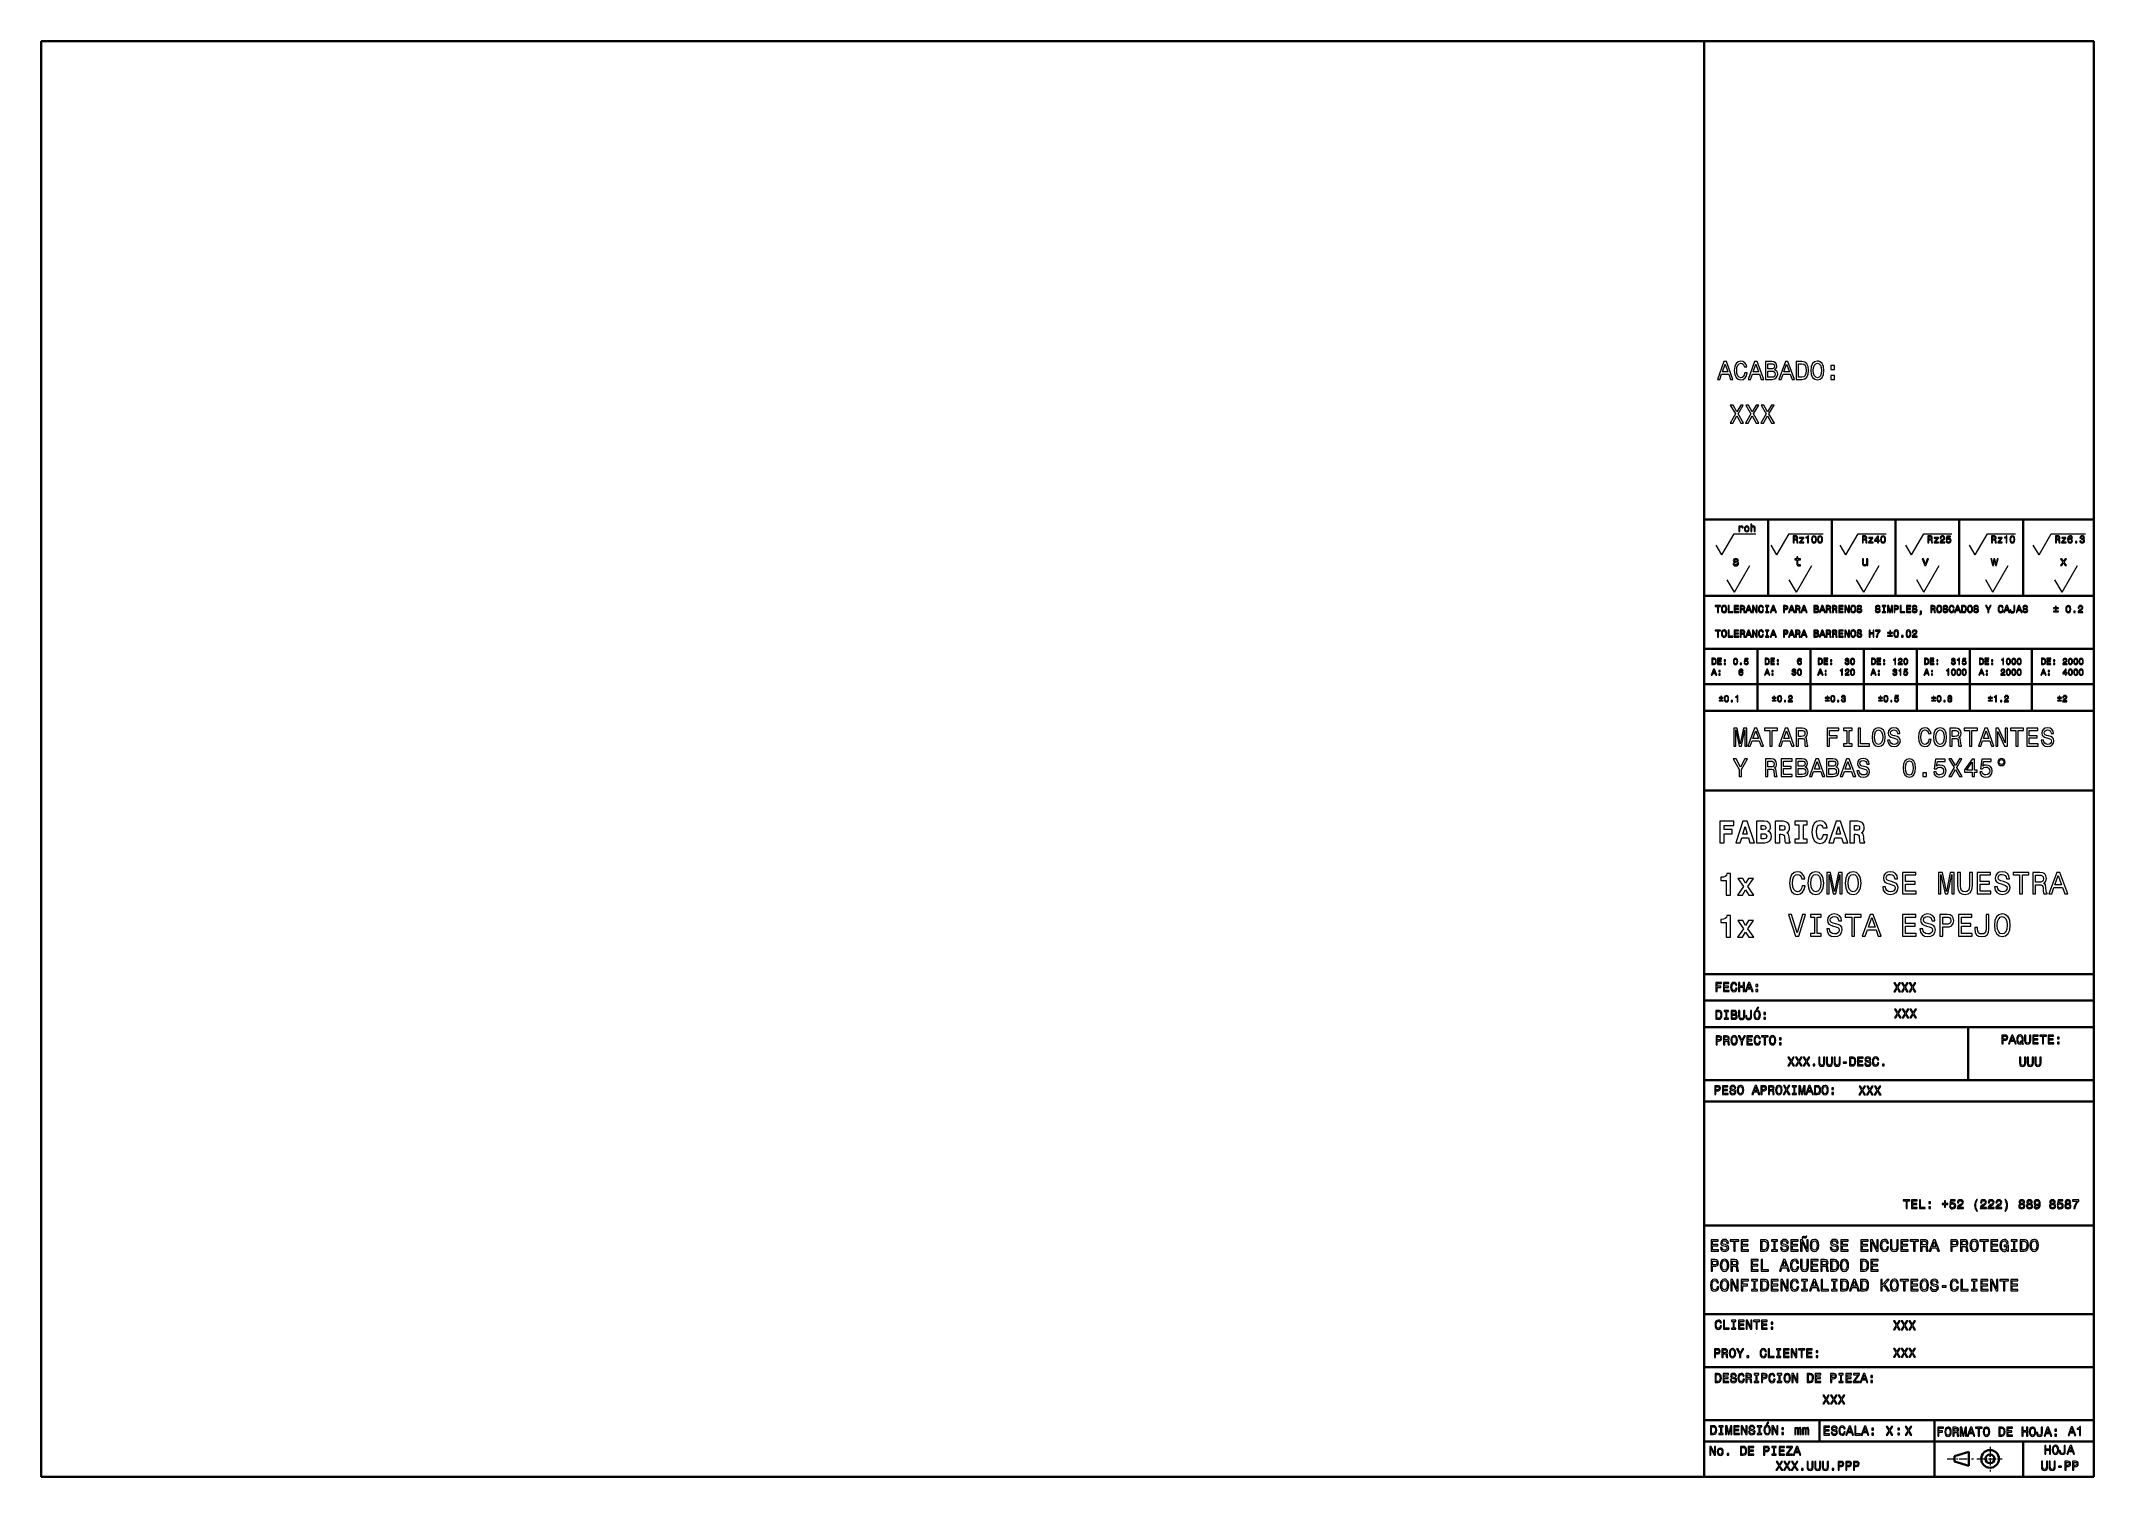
# Model space of a CAD drawing. Extents: x 11 to 831, y 11 to 585.
import ezdxf

# ---------------------------------------------------------------- set-up
doc = ezdxf.new("R2010")
doc.units = 0
doc.linetypes.add('DASHDOT', pattern=[18.5, 12, -3, 0.5, -3])

msp = doc.modelspace()

# ---------------------------------------------------------------- linework, layer by layer
at = {"color": 7, "lineweight": 35}
for p, q in [((831.317627, 584.798035), (10.621877, 584.798035)), ((10.621877, 10.621877), (10.621877, 584.798035)), ((675.53009, 584.798035), (675.53009, 10.621877)), ((675.53009, 584.798035), (831.317627, 584.798035)), ((831.317627, 10.621877), (831.317627, 584.798035)), ((831.317627, 467.957428), (831.317627, 584.798035)), ((831.317627, 393.452271), (675.53009, 393.452271)), ((675.53009, 393.452271), (675.53009, 363.002899)), ((701.022583, 393.452271), (701.022583, 363.002899)), ((726.515076, 393.452271), (726.515076, 363.002899)), ((752.007568, 393.452271), (752.007568, 363.002899)), ((777.500122, 393.452271), (777.500122, 363.002899)), ((802.992615, 393.452271), (802.992615, 363.002899)), ((831.317627, 363.002899), (831.317627, 393.452271)), ((675.53009, 363.002899), (831.317627, 363.002899)), ((831.317627, 363.002869), (675.53009, 363.002869)), ((675.53009, 363.002869), (675.53009, 316.974731)), ((831.317627, 316.974731), (831.317627, 363.002869)), ((675.53009, 341.759094), (831.317627, 341.759094)), ((696.773865, 341.759094), (696.773865, 316.974731)), ((718.017578, 341.759094), (718.017578, 316.974731)), ((739.261353, 341.759094), (739.261353, 316.974731)), ((760.505127, 341.759094), (760.505127, 316.974731)), ((781.74884, 341.759094), (781.74884, 316.974731)), ((806.533203, 341.759094), (806.533203, 316.974731)), ((675.53009, 327.596619), (831.317627, 327.596619)), ((675.53009, 316.974731), (831.317627, 316.974731)), ((675.53009, 316.974731), (831.317627, 316.974731)), ((675.53009, 285.1091), (831.317627, 285.1091)), ((675.53009, 211.729416), (831.317627, 211.729416)), ((675.53009, 201.107529), (831.317627, 201.107529)), ((675.53009, 190.485657), (831.317627, 190.485657)), ((781.09729, 190.485657), (781.09729, 169.241898)), ((675.53009, 169.241898), (831.317627, 169.241898)), ((675.53009, 160.7444), (831.317627, 160.7444)), ((675.53009, 111.175644), (831.317627, 111.175644)), ((675.53009, 75.769386), (831.317627, 75.769386)), ((675.53009, 54.525635), (831.317627, 54.525635)), ((675.53009, 33.281879), (831.317627, 33.281879)), ((721.558228, 33.281879), (721.558228, 24.784378)), ((767.586365, 33.281879), (767.586365, 10.621877)), ((675.53009, 24.784378), (831.317627, 24.784378)), ((802.992615, 24.784378), (802.992615, 10.621877)), ((781.274475, 20.677254), (775.609497, 18.90694)), ((775.609497, 17.844753), (775.609497, 18.90694)), ((775.609497, 16.782566), (775.609497, 17.844753)), ((775.609497, 16.782566), (781.274475, 15.012253)), ((781.274475, 20.677254), (781.274475, 15.012253)), ((831.317627, 10.621877), (10.621877, 10.621877))]:
    msp.add_line(p, q, dxfattribs=at)
at = {"color": 7, "lineweight": 13}
for p, q in [((682.611328, 379.289764), (687.517334, 387.787262)), ((687.517334, 387.787262), (696.213867, 387.787262)), ((704.563232, 379.289764), (709.469238, 387.787262)), ((709.469238, 387.787262), (723.079773, 387.787262)), ((732.180115, 379.289764), (737.086121, 387.787262)), ((737.086121, 387.787262), (748.239685, 387.787262)), ((758.380737, 379.289764), (763.286743, 387.787262)), ((763.286743, 387.787262), (774.440308, 387.787262)), ((783.87323, 379.289764), (788.779236, 387.787262)), ((788.779236, 387.787262), (799.9328, 387.787262)), ((809.365723, 379.289764), (814.271729, 387.787262)), ((814.271729, 387.787262), (827.882263, 387.787262)), ((682.611328, 379.289764), (680.321838, 383.25528)), ((704.563232, 379.289764), (702.273743, 383.25528)), ((732.180115, 379.289764), (729.890625, 383.25528)), ((758.380737, 379.289764), (756.091248, 383.25528)), ((783.87323, 379.289764), (781.58374, 383.25528)), ((809.365723, 379.289764), (807.076233, 383.25528)), ((687.568237, 364.419159), (684.70636, 369.376038)), ((687.568237, 364.419159), (693.700806, 375.041046)), ((712.3526, 364.419159), (709.490723, 369.376038)), ((712.3526, 364.419159), (718.485168, 375.041046)), ((739.261353, 364.419159), (736.399475, 369.376038)), ((739.261353, 364.419159), (745.393921, 375.041046)), ((763.337585, 364.419159), (760.475708, 369.376038)), ((763.337585, 364.419159), (769.470154, 375.041046)), ((790.954468, 364.419159), (788.09259, 369.376038)), ((790.954468, 364.419159), (797.087036, 375.041046)), ((818.57135, 364.419159), (815.709473, 369.376038)), ((818.57135, 364.419159), (824.703918, 375.041046))]:
    msp.add_line(p, q, dxfattribs=at)
at = {"color": 7, "linetype": 'DASHDOT', "lineweight": 13, "ltscale": 0.262767}
msp.add_line((772.638123, 17.844753), (783.148804, 17.844753), dxfattribs=at)
at = {"color": 7, "linetype": 'DASHDOT', "lineweight": 13, "ltscale": 0.253162}
msp.add_line((784.505005, 17.844753), (794.63147, 17.844753), dxfattribs=at)
at = {"color": 7, "linetype": 'DASHDOT', "lineweight": 13, "ltscale": 0.246944}
msp.add_line((789.771973, 22.670771), (789.771973, 12.793028), dxfattribs=at)
at = {"color": 7, "lineweight": 13}
for points in [[(680.797913, 449.525085), (681.736694, 449.525085), (682.481506, 451.606598), (685.307922, 451.606598), (686.052734, 449.525085), (687.011902, 449.525085), (684.420166, 456.616547), (683.379456, 456.616547)], [(682.808044, 452.473907), (683.899841, 455.596191), (684.991577, 452.473907)], [(691.695312, 452.157593), (691.491272, 451.300507), (691.154541, 450.688293), (690.685181, 450.31076), (690.134155, 450.188324), (689.470947, 450.371979), (688.950562, 450.922974), (688.603638, 451.820892), (688.491394, 453.065704), (688.603638, 454.300323), (688.940369, 455.208466), (689.460754, 455.75943), (690.134155, 455.953308), (690.623962, 455.851288), (691.042297, 455.565582), (691.368774, 455.106415), (691.593262, 454.473785), (692.562622, 454.473785), (692.256531, 455.443146), (691.725952, 456.177795), (691.001465, 456.636932), (690.134155, 456.800201), (689.052612, 456.545105), (688.226135, 455.830872), (687.695557, 454.657471), (687.511841, 453.065704), (687.695557, 451.473969), (688.226135, 450.300568), (689.052612, 449.576111), (690.134155, 449.331207), (691.08313, 449.525085), (691.848389, 450.065887), (692.38916, 450.953583), (692.674866, 452.157593)], [(693.083008, 449.525085), (694.021729, 449.525085), (694.766602, 451.606598), (697.592957, 451.606598), (698.33783, 449.525085), (699.296936, 449.525085), (696.705261, 456.616547), (695.66449, 456.616547)], [(695.093079, 452.473907), (696.184875, 455.596191), (697.276672, 452.473907)], [(703.602844, 453.35141), (704.317078, 453.943207), (704.500732, 454.341156), (704.561951, 454.830933), (704.429321, 455.596191), (704.031372, 456.147186), (703.38855, 456.483887), (702.490662, 456.606323), (699.970398, 456.606323), (699.970398, 449.525085), (702.633484, 449.525085), (703.582397, 449.667938), (704.286499, 450.086273), (704.72522, 450.749512), (704.878296, 451.64743), (704.786438, 452.24942), (704.541565, 452.74939), (704.143616, 453.11673)], [(702.296814, 453.667725), (700.909119, 453.667725), (700.909119, 455.75943), (702.378418, 455.75943), (702.929382, 455.698212), (703.317139, 455.514557), (703.551819, 455.198242), (703.633423, 454.728882), (703.541626, 454.259521), (703.296753, 453.933014), (702.878357, 453.728943)], [(702.52124, 450.371979), (700.909119, 450.371979), (700.909119, 452.810608), (702.429443, 452.810608), (703.072266, 452.739197), (703.531433, 452.524933), (703.806885, 452.157593), (703.898743, 451.627014), (703.806885, 451.065826), (703.551819, 450.67807), (703.123291, 450.44339)], [(705.368042, 449.525085), (706.306763, 449.525085), (707.051636, 451.606598), (709.877991, 451.606598), (710.622864, 449.525085), (711.58197, 449.525085), (708.990295, 456.616547), (707.949524, 456.616547)], [(707.378113, 452.473907), (708.46991, 455.596191), (709.561707, 452.473907)], [(714.602234, 456.606323), (712.245239, 456.606323), (712.245239, 449.525085), (714.602234, 449.525085), (715.714417, 449.749573), (716.540894, 450.433197), (717.051086, 451.54538), (717.234741, 453.065704), (717.071472, 454.616638), (716.867432, 455.228851), (716.581726, 455.718628), (715.755249, 456.381866), (715.214478, 456.545105)], [(714.530823, 455.75943), (715.306274, 455.606384), (715.836853, 455.137024), (716.153198, 454.300323), (716.255188, 453.065704), (716.142944, 451.871887), (715.82666, 451.035217), (715.285889, 450.535248), (714.530823, 450.371979), (713.194153, 450.371979), (713.194153, 455.75943)], [(718.13269, 453.065704), (718.316345, 451.473969), (718.846924, 450.300568), (719.673401, 449.576111), (720.755005, 449.331207), (721.826355, 449.576111), (722.663025, 450.300568), (723.183411, 451.473969), (723.377258, 453.065704), (723.183411, 454.647247), (722.958923, 455.29007), (722.663025, 455.820679), (721.826355, 456.545105), (721.316162, 456.72879), (720.755005, 456.800201), (719.663208, 456.545105), (718.836731, 455.830872), (718.316345, 454.657471)], [(719.112183, 453.065704), (719.224426, 454.300323), (719.561157, 455.208466), (720.081543, 455.75943), (720.755005, 455.953308), (721.418213, 455.75943), (721.938599, 455.198242), (722.275269, 454.290131), (722.397766, 453.065704), (722.275269, 451.831085), (721.938599, 450.922974), (721.418213, 450.371979), (720.755005, 450.188324), (720.081543, 450.371979), (719.561157, 450.922974), (719.224426, 451.820892)], [(726.193481, 453.48407), (727.601562, 453.48407), (727.601562, 455.004395), (726.193481, 455.004395)], [(726.193481, 449.525085), (727.601562, 449.525085), (727.601562, 451.04541), (726.193481, 451.04541)], [(685.832397, 432.044067), (686.903809, 432.044067), (688.526123, 434.911255), (690.179138, 432.044067), (691.260681, 432.044067), (689.046509, 435.686737), (691.148438, 439.135529), (690.11792, 439.135529), (688.556763, 436.513214), (687.026245, 439.135529), (685.954834, 439.135529), (688.04657, 435.676514)], [(691.974915, 432.044067), (693.046326, 432.044067), (694.668701, 434.911255), (696.321655, 432.044067), (697.403198, 432.044067), (695.189026, 435.686737), (697.290955, 439.135529), (696.260437, 439.135529), (694.69928, 436.513214), (693.168762, 439.135529), (692.097412, 439.135529), (694.189087, 435.676514)], [(698.117493, 432.044067), (699.188843, 432.044067), (700.811218, 434.911255), (702.464172, 432.044067), (703.545776, 432.044067), (701.331604, 435.686737), (703.433533, 439.135529), (702.402954, 439.135529), (700.841797, 436.513214), (699.311279, 439.135529), (698.239929, 439.135529), (700.331604, 435.676514)], [(689.361145, 388.637024), (689.720337, 388.637024), (689.720337, 389.890015), (689.75708, 390.192047), (689.867249, 390.408356), (690.046875, 390.538971), (690.287659, 390.583862), (690.467224, 390.555298), (690.601929, 390.473663), (690.683533, 390.3349), (690.712097, 390.147156), (691.075378, 390.147156), (691.026367, 390.477753), (690.891724, 390.714478), (690.667236, 390.8573), (690.361145, 390.906281), (690.152954, 390.873627), (689.973389, 390.792023), (689.814209, 390.653229), (689.687683, 390.465485), (689.687683, 390.828735), (689.361145, 390.828735)], [(691.577393, 389.730835), (691.6427, 389.23291), (691.830444, 388.86557), (692.128357, 388.637024), (692.52832, 388.559479), (692.924255, 388.637024), (693.222168, 388.861511), (693.409912, 389.228821), (693.479309, 389.730835), (693.409912, 390.22876), (693.222168, 390.600189), (692.924255, 390.824646), (692.52832, 390.906281), (692.128357, 390.824646), (691.830444, 390.5961), (691.6427, 390.22876)], [(691.944702, 389.734924), (691.981445, 390.102264), (692.095703, 390.367554), (692.279358, 390.530792), (692.52832, 390.587952), (692.773254, 390.530792), (692.956909, 390.371613), (693.071167, 390.102264), (693.112, 389.734924), (693.071167, 389.363525), (692.956909, 389.094147), (692.773254, 388.930878), (692.52832, 388.877838), (692.279358, 388.930878), (692.095703, 389.094147), (691.981445, 389.363525)], [(694.140503, 388.637024), (694.499695, 388.637024), (694.499695, 389.902252), (694.536377, 390.192047), (694.654785, 390.404266), (694.83844, 390.534882), (695.083313, 390.583862), (695.279236, 390.54303), (695.401672, 390.432831), (695.462891, 390.249176), (695.483276, 390.004303), (695.483276, 388.637024), (695.842468, 388.637024), (695.842468, 390.077759), (695.826111, 390.367554), (695.752686, 390.608337), (695.511841, 390.828735), (695.136353, 390.906281), (694.932312, 390.877716), (694.756775, 390.800171), (694.609863, 390.677734), (694.499695, 390.510406), (694.499695, 391.567474), (694.140503, 391.567474)], [(711.113098, 384.105011), (711.492676, 384.105011), (711.492676, 385.300873), (711.880371, 385.300873), (712.166077, 385.288635), (712.345703, 385.231476), (712.443604, 385.096802), (712.484436, 384.855988), (712.504822, 384.488678), (712.529358, 384.247864), (712.578308, 384.105011), (713.006836, 384.105011), (713.006836, 384.182556), (712.912964, 384.296844), (712.880371, 384.509064), (712.851746, 384.966187), (712.78241, 385.304932), (712.688538, 385.411072), (712.541565, 385.488617), (712.704834, 385.590637), (712.819092, 385.73349), (712.892578, 385.913086), (712.917053, 386.129395), (712.859924, 386.472229), (712.696655, 386.72937), (712.427307, 386.88446), (712.059998, 386.9375), (711.113098, 386.9375)], [(711.953857, 386.590576), (712.20282, 386.566101), (712.378357, 386.488556), (712.488525, 386.345703), (712.525269, 386.121216), (712.484436, 385.884521), (712.374268, 385.741669), (712.186523, 385.668182), (711.929382, 385.647797), (711.492676, 385.647797), (711.492676, 386.590576)], [(714.884338, 385.99469), (713.606812, 384.378479), (713.606812, 384.105011), (715.382263, 384.105011), (715.382263, 384.407043), (714.059875, 384.407043), (715.325134, 386.019196), (715.325134, 386.296722), (713.66803, 386.296722), (713.66803, 385.99469)], [(716.86377, 384.105011), (717.235229, 384.105011), (717.235229, 386.957916), (716.957642, 386.957916), (716.884216, 386.708954), (716.737305, 386.541626), (716.512817, 386.443665), (716.202637, 386.411011), (716.202637, 386.121216), (716.86377, 386.121216)], [(718.410645, 385.488617), (718.471863, 384.847839), (718.663696, 384.390717), (718.969788, 384.113159), (719.394287, 384.023376), (719.814636, 384.113159), (720.120789, 384.390717), (720.308533, 384.847839), (720.37384, 385.488617), (720.308533, 386.125305), (720.230957, 386.378357), (720.120789, 386.586517), (719.814636, 386.864044), (719.394287, 386.957916), (718.969788, 386.864044), (718.663696, 386.582428), (718.471863, 386.125305)], [(718.80249, 385.488617), (718.835144, 385.982452), (718.937134, 386.337555), (719.12085, 386.545685), (719.394287, 386.619171), (719.663635, 386.545685), (719.84729, 386.337555), (719.949341, 385.982452), (719.981995, 385.488617), (719.949341, 384.990692), (719.84729, 384.63559), (719.663635, 384.427429), (719.394287, 384.358063), (719.12085, 384.427429), (718.937134, 384.63559), (718.835144, 384.990692)], [(720.867676, 385.488617), (720.928894, 384.847839), (721.120728, 384.390717), (721.426819, 384.113159), (721.851257, 384.023376), (722.271667, 384.113159), (722.577759, 384.390717), (722.765503, 384.847839), (722.830811, 385.488617), (722.765503, 386.125305), (722.687988, 386.378357), (722.577759, 386.586517), (722.271667, 386.864044), (721.851257, 386.957916), (721.426819, 386.864044), (721.120728, 386.582428), (720.928894, 386.125305)], [(721.25946, 385.488617), (721.292114, 385.982452), (721.394165, 386.337555), (721.57782, 386.545685), (721.851257, 386.619171), (722.120667, 386.545685), (722.304321, 386.337555), (722.406372, 385.982452), (722.439026, 385.488617), (722.406372, 384.990692), (722.304321, 384.63559), (722.120667, 384.427429), (721.851257, 384.358063), (721.57782, 384.427429), (721.394165, 384.63559), (721.292114, 384.990692)], [(738.72998, 384.105011), (739.109558, 384.105011), (739.109558, 385.300873), (739.497253, 385.300873), (739.782959, 385.288635), (739.962585, 385.231476), (740.060486, 385.096802), (740.101318, 384.855988), (740.121704, 384.488678), (740.14624, 384.247864), (740.19519, 384.105011), (740.623718, 384.105011), (740.623718, 384.182556), (740.529846, 384.296844), (740.497192, 384.509064), (740.468628, 384.966187), (740.399292, 385.304932), (740.30542, 385.411072), (740.158447, 385.488617), (740.321716, 385.590637), (740.435974, 385.73349), (740.50946, 385.913086), (740.533936, 386.129395), (740.476807, 386.472229), (740.313538, 386.72937), (740.044189, 386.88446), (739.67688, 386.9375), (738.72998, 386.9375)], [(739.57074, 386.590576), (739.819702, 386.566101), (739.995239, 386.488556), (740.105408, 386.345703), (740.142151, 386.121216), (740.101318, 385.884521), (739.99115, 385.741669), (739.803406, 385.668182), (739.546265, 385.647797), (739.109558, 385.647797), (739.109558, 386.590576)], [(742.501221, 385.99469), (741.223694, 384.378479), (741.223694, 384.105011), (742.999146, 384.105011), (742.999146, 384.407043), (741.676758, 384.407043), (742.942017, 386.019196), (742.942017, 386.296722), (741.284912, 386.296722), (741.284912, 385.99469)], [(744.778625, 384.105011), (745.145935, 384.105011), (745.145935, 384.807007), (745.549988, 384.807007), (745.549988, 385.133514), (745.145935, 385.133514), (745.145935, 386.876282), (744.774536, 386.876282), (743.533813, 385.166168), (743.533813, 384.807007), (744.778625, 384.807007)], [(743.876648, 385.133514), (744.778625, 386.402832), (744.778625, 385.133514)], [(746.027527, 385.488617), (746.088745, 384.847839), (746.280579, 384.390717), (746.58667, 384.113159), (747.011169, 384.023376), (747.431519, 384.113159), (747.737671, 384.390717), (747.925415, 384.847839), (747.990723, 385.488617), (747.925415, 386.125305), (747.847839, 386.378357), (747.737671, 386.586517), (747.431519, 386.864044), (747.011169, 386.957916), (746.58667, 386.864044), (746.280579, 386.582428), (746.088745, 386.125305)], [(746.419373, 385.488617), (746.452026, 385.982452), (746.554016, 386.337555), (746.737732, 386.545685), (747.011169, 386.619171), (747.280518, 386.545685), (747.464172, 386.337555), (747.566223, 385.982452), (747.598877, 385.488617), (747.566223, 384.990692), (747.464172, 384.63559), (747.280518, 384.427429), (747.011169, 384.358063), (746.737732, 384.427429), (746.554016, 384.63559), (746.452026, 384.990692)], [(764.930603, 384.105011), (765.310181, 384.105011), (765.310181, 385.300873), (765.697876, 385.300873), (765.983582, 385.288635), (766.163208, 385.231476), (766.261108, 385.096802), (766.301941, 384.855988), (766.322327, 384.488678), (766.346863, 384.247864), (766.395813, 384.105011), (766.824341, 384.105011), (766.824341, 384.182556), (766.730469, 384.296844), (766.697876, 384.509064), (766.66925, 384.966187), (766.599915, 385.304932), (766.506042, 385.411072), (766.35907, 385.488617), (766.522339, 385.590637), (766.636597, 385.73349), (766.710083, 385.913086), (766.734558, 386.129395), (766.677429, 386.472229), (766.51416, 386.72937), (766.244812, 386.88446), (765.877502, 386.9375), (764.930603, 386.9375)], [(765.771362, 386.590576), (766.020325, 386.566101), (766.195862, 386.488556), (766.30603, 386.345703), (766.342773, 386.121216), (766.301941, 385.884521), (766.191772, 385.741669), (766.004028, 385.668182), (765.746887, 385.647797), (765.310181, 385.647797), (765.310181, 386.590576)], [(768.701843, 385.99469), (767.424316, 384.378479), (767.424316, 384.105011), (769.199768, 384.105011), (769.199768, 384.407043), (767.87738, 384.407043), (769.142639, 386.019196), (769.142639, 386.296722), (767.485535, 386.296722), (767.485535, 385.99469)], [(769.758911, 384.105011), (771.70575, 384.105011), (771.70575, 384.456024), (770.167053, 384.456024), (770.252747, 384.647827), (770.399658, 384.807007), (770.852722, 385.096802), (771.093506, 385.219238), (771.362915, 385.394745), (771.554749, 385.598816), (771.664917, 385.8396), (771.70575, 386.113068), (771.636353, 386.455902), (771.444519, 386.725281), (771.150696, 386.896698), (770.771118, 386.957916), (770.379272, 386.88855), (770.08136, 386.696716), (769.889526, 386.390594), (769.824219, 385.986542), (769.824219, 385.929413), (770.195618, 385.929413), (770.195618, 385.962067), (770.232361, 386.239594), (770.342529, 386.443665), (770.518066, 386.57428), (770.750671, 386.619171), (770.987427, 386.578339), (771.162903, 386.476318), (771.277161, 386.317139), (771.317993, 386.117157), (771.289429, 385.929413), (771.211914, 385.770233), (771.081299, 385.63147), (770.901672, 385.509003), (770.660889, 385.378418), (770.260925, 385.125366), (769.979309, 384.855988), (769.811951, 384.52948), (769.758911, 384.117249)], [(772.199585, 384.84375), (772.289368, 384.509064), (772.48938, 384.247864), (772.783203, 384.084595), (773.158691, 384.023376), (773.570923, 384.096863), (773.893372, 384.296844), (774.097473, 384.615173), (774.174988, 385.023315), (774.105591, 385.402893), (773.909729, 385.700836), (773.603577, 385.89267), (773.207703, 385.962067), (772.901611, 385.913086), (772.664856, 385.778381), (772.779175, 386.541626), (774.019897, 386.541626), (774.019897, 386.876282), (772.505676, 386.876282), (772.281189, 385.374329), (772.607727, 385.374329), (772.844482, 385.566162), (773.146484, 385.635529), (773.407715, 385.590637), (773.607666, 385.460052), (773.734192, 385.26004), (773.779114, 385.00293), (773.734192, 384.745789), (773.603577, 384.545807), (773.403625, 384.419281), (773.146484, 384.37439), (772.930176, 384.402954), (772.762817, 384.496826), (772.640381, 384.643768), (772.579163, 384.84375)], [(790.423157, 384.105011), (790.802734, 384.105011), (790.802734, 385.300873), (791.19043, 385.300873), (791.476135, 385.288635), (791.655762, 385.231476), (791.753662, 385.096802), (791.794495, 384.855988), (791.81488, 384.488678), (791.839417, 384.247864), (791.888367, 384.105011), (792.316895, 384.105011), (792.316895, 384.182556), (792.223022, 384.296844), (792.19043, 384.509064), (792.161804, 384.966187), (792.092468, 385.304932), (791.998596, 385.411072), (791.851624, 385.488617), (792.014893, 385.590637), (792.12915, 385.73349), (792.202637, 385.913086), (792.227112, 386.129395), (792.169983, 386.472229), (792.006714, 386.72937), (791.737366, 386.88446), (791.370056, 386.9375), (790.423157, 386.9375)], [(791.263916, 386.590576), (791.512878, 386.566101), (791.688416, 386.488556), (791.798584, 386.345703), (791.835327, 386.121216), (791.794495, 385.884521), (791.684326, 385.741669), (791.496582, 385.668182), (791.239441, 385.647797), (790.802734, 385.647797), (790.802734, 386.590576)], [(794.194397, 385.99469), (792.91687, 384.378479), (792.91687, 384.105011), (794.692322, 384.105011), (794.692322, 384.407043), (793.369934, 384.407043), (794.635193, 386.019196), (794.635193, 386.296722), (792.978088, 386.296722), (792.978088, 385.99469)], [(796.173828, 384.105011), (796.545288, 384.105011), (796.545288, 386.957916), (796.2677, 386.957916), (796.194275, 386.708954), (796.047363, 386.541626), (795.822876, 386.443665), (795.512695, 386.411011), (795.512695, 386.121216), (796.173828, 386.121216)], [(797.720703, 385.488617), (797.781921, 384.847839), (797.973755, 384.390717), (798.279846, 384.113159), (798.704346, 384.023376), (799.124695, 384.113159), (799.430847, 384.390717), (799.618591, 384.847839), (799.683899, 385.488617), (799.618591, 386.125305), (799.541016, 386.378357), (799.430847, 386.586517), (799.124695, 386.864044), (798.704346, 386.957916), (798.279846, 386.864044), (797.973755, 386.582428), (797.781921, 386.125305)], [(798.112549, 385.488617), (798.145203, 385.982452), (798.247192, 386.337555), (798.430908, 386.545685), (798.704346, 386.619171), (798.973694, 386.545685), (799.157349, 386.337555), (799.259399, 385.982452), (799.292053, 385.488617), (799.259399, 384.990692), (799.157349, 384.63559), (798.973694, 384.427429), (798.704346, 384.358063), (798.430908, 384.427429), (798.247192, 384.63559), (798.145203, 384.990692)], [(815.915649, 384.105011), (816.295227, 384.105011), (816.295227, 385.300873), (816.682922, 385.300873), (816.968628, 385.288635), (817.148254, 385.231476), (817.246155, 385.096802), (817.286987, 384.855988), (817.307373, 384.488678), (817.331909, 384.247864), (817.380859, 384.105011), (817.809387, 384.105011), (817.809387, 384.182556), (817.715515, 384.296844), (817.682861, 384.509064), (817.654297, 384.966187), (817.584961, 385.304932), (817.491089, 385.411072), (817.344116, 385.488617), (817.507385, 385.590637), (817.621643, 385.73349), (817.695129, 385.913086), (817.719604, 386.129395), (817.662476, 386.472229), (817.499207, 386.72937), (817.229858, 386.88446), (816.862549, 386.9375), (815.915649, 386.9375)], [(816.756409, 386.590576), (817.005371, 386.566101), (817.180908, 386.488556), (817.291077, 386.345703), (817.32782, 386.121216), (817.286987, 385.884521), (817.176819, 385.741669), (816.989075, 385.668182), (816.731934, 385.647797), (816.295227, 385.647797), (816.295227, 386.590576)], [(819.68689, 385.99469), (818.409363, 384.378479), (818.409363, 384.105011), (820.184814, 384.105011), (820.184814, 384.407043), (818.862427, 384.407043), (820.127686, 386.019196), (820.127686, 386.296722), (818.470581, 386.296722), (818.470581, 385.99469)], [(822.71936, 386.174286), (822.641785, 386.504883), (822.462219, 386.749756), (822.184692, 386.904846), (821.8255, 386.957916), (821.584717, 386.929352), (821.376587, 386.851807), (821.192932, 386.725281), (821.037842, 386.545685), (820.915344, 386.321228), (820.825562, 386.04776), (820.768433, 385.725342), (820.752136, 385.362091), (820.817444, 384.782532), (821.017395, 384.362152), (821.339844, 384.1091), (821.78064, 384.023376), (822.176514, 384.096863), (822.478577, 384.288666), (822.674438, 384.590698), (822.743835, 384.974365), (822.674438, 385.362091), (822.486694, 385.660034), (822.19696, 385.847778), (821.837769, 385.913086), (821.450012, 385.831451), (821.160278, 385.598816), (821.221497, 386.04776), (821.352112, 386.370209), (821.552063, 386.562012), (821.82959, 386.627319), (822.033691, 386.594666), (822.188782, 386.508972), (822.290833, 386.366119), (822.343872, 386.174286)], [(825.625305, 384.994751), (825.625305, 384.966187), (825.690613, 384.574371), (825.882446, 384.280518), (826.184448, 384.092773), (826.584473, 384.023376), (827.008911, 384.092773), (827.327271, 384.272339), (827.531311, 384.558044), (827.604797, 384.925385), (827.572144, 385.166168), (827.482361, 385.362091), (827.335449, 385.513092), (827.139526, 385.623291), (827.404846, 385.843689), (827.498718, 386.194702), (827.437439, 386.513031), (827.261963, 386.753845), (826.976257, 386.904846), (826.584473, 386.957916), (826.217102, 386.892609), (825.935486, 386.713043), (825.751831, 386.427338), (825.690613, 386.04776), (825.690613, 386.019196), (826.053894, 386.019196), (826.086548, 386.280396), (826.192627, 386.46814), (826.364075, 386.582428), (826.604858, 386.62323), (826.817078, 386.590576), (826.972168, 386.504883), (827.06604, 386.366119), (827.102783, 386.178375), (827.06604, 385.978394), (826.968079, 385.843689), (826.796692, 385.762054), (826.564026, 385.737579), (826.404846, 385.741669), (826.404846, 385.41922), (826.604858, 385.427399), (826.862, 385.390656), (827.053833, 385.292694), (827.168091, 385.133514), (827.208923, 384.925385), (827.164001, 384.68866), (827.045654, 384.513153), (826.85791, 384.402954), (826.608948, 384.366211), (826.351807, 384.407043), (826.164062, 384.52948), (826.045715, 384.725372), (826.000793, 384.994751)], [(688.442688, 376.637878), (688.009033, 376.739899), (687.687622, 376.857239), (687.580444, 377.097015), (687.611084, 377.265381), (687.718201, 377.387817), (687.891663, 377.464355), (688.141663, 377.494965), (688.38147, 377.464355), (688.57019, 377.372528), (688.692627, 377.234772), (688.743652, 377.051117), (689.182434, 377.051117), (689.182434, 377.06131), (689.105896, 377.392944), (688.896729, 377.653107), (688.57019, 377.816376), (688.141663, 377.877594), (687.708008, 377.816376), (687.391724, 377.64801), (687.192749, 377.398041), (687.131531, 377.081726), (687.177429, 376.775604), (687.320251, 376.56134), (687.554932, 376.408295), (687.89679, 376.301147), (688.396729, 376.178711), (688.702881, 376.051178), (688.784485, 375.949127), (688.815125, 375.796082), (688.769165, 375.6073), (688.646729, 375.464447), (688.447754, 375.37262), (688.182495, 375.34201), (687.901855, 375.37262), (687.697815, 375.479767), (687.560059, 375.653229), (687.503967, 375.893005), (687.070312, 375.893005), (687.141724, 375.484863), (687.350891, 375.188965), (687.682495, 375.010406), (688.141663, 374.944092), (688.621216, 375.010406), (688.973267, 375.188965), (689.1875, 375.47467), (689.264038, 375.847107), (689.207947, 376.168518), (689.049805, 376.387878), (688.789612, 376.530731)], [(712.487305, 377.306213), (712.487305, 375.933838), (712.517883, 375.48996), (712.660706, 375.183868), (712.946411, 375.00531), (713.431091, 374.944092), (713.96167, 374.969604), (713.96167, 375.35733), (713.573975, 375.326721), (713.221924, 375.367523), (713.033142, 375.495087), (712.951538, 375.709351), (712.936218, 376.010345), (712.936218, 377.306213), (713.96167, 377.306213), (713.96167, 377.688843), (712.936218, 377.688843), (712.936218, 378.489807), (712.487305, 378.489807), (712.487305, 377.688843), (711.711792, 377.688843), (711.711792, 377.306213)], [(740.906128, 377.78067), (740.457214, 377.78067), (740.457214, 376.199127), (740.406189, 375.831787), (740.25824, 375.566498), (740.028625, 375.403229), (739.727661, 375.352234), (739.487854, 375.393036), (739.334778, 375.515472), (739.248047, 375.72464), (739.227661, 376.020569), (739.227661, 377.78067), (738.778687, 377.78067), (738.778687, 375.979736), (738.794006, 375.617523), (738.89093, 375.316498), (739.186829, 375.041016), (739.661316, 374.944092), (739.916382, 374.979797), (740.135803, 375.071625), (740.324524, 375.229767), (740.4776, 375.459351), (740.4776, 375.041016), (740.906128, 375.041016)], [(763.691711, 375.041016), (764.166138, 375.041016), (765.166138, 377.78067), (764.701843, 377.78067), (763.931458, 375.571594), (763.145813, 377.78067), (762.676453, 377.78067)], [(791.135132, 375.041016), (791.543274, 377.367432), (791.951416, 375.041016), (792.379944, 375.041016), (793.053406, 377.78067), (792.619751, 377.78067), (792.165649, 375.454254), (791.762634, 377.78067), (791.318787, 377.78067), (790.915771, 375.454254), (790.46167, 377.78067), (790.033142, 377.78067), (790.706543, 375.041016)], [(818.430603, 375.041016), (819.134644, 376.1073), (819.85907, 375.041016), (820.399902, 375.041016), (819.420349, 376.454193), (820.34375, 377.78067), (819.823364, 377.78067), (819.155029, 376.785828), (818.486694, 377.78067), (817.956116, 377.78067), (818.864258, 376.449097), (817.90509, 375.041016)], [(822.347961, 384.970276), (822.30304, 384.713135), (822.188782, 384.517242), (822.005127, 384.386627), (821.77655, 384.345825), (821.535767, 384.386627), (821.352112, 384.513153), (821.233704, 384.709045), (821.19696, 384.966187), (821.237793, 385.219238), (821.352112, 385.411072), (821.539856, 385.533508), (821.792847, 385.5784), (822.013245, 385.533508), (822.188782, 385.415131), (822.30304, 385.223328)], [(823.915222, 384.105011), (824.478455, 384.105011), (824.478455, 384.713135), (823.915222, 384.713135)], [(680.819641, 356.23996), (681.195129, 356.23996), (681.195129, 358.729614), (682.052246, 358.729614), (682.052246, 359.072449), (679.958435, 359.072449), (679.958435, 358.729614), (680.819641, 358.729614)], [(682.415466, 357.656219), (682.488953, 357.019501), (682.701172, 356.55014), (683.031738, 356.260376), (683.464355, 356.162415), (683.892944, 356.260376), (684.2276, 356.55014), (684.435791, 357.019501), (684.513306, 357.656219), (684.435791, 358.288818), (684.345947, 358.545959), (684.2276, 358.758179), (683.892944, 359.047974), (683.688843, 359.121429), (683.464355, 359.149994), (683.027649, 359.047974), (682.697083, 358.762268), (682.488953, 358.292908)], [(682.807251, 357.656219), (682.852173, 358.150055), (682.986877, 358.513306), (683.195007, 358.733704), (683.464355, 358.811249), (683.729675, 358.733704), (683.937805, 358.509216), (684.07251, 358.145966), (684.121521, 357.656219), (684.07251, 357.162354), (683.937805, 356.799103), (683.729675, 356.578705), (683.464355, 356.505249), (683.195007, 356.578705), (682.986877, 356.799103), (682.852173, 357.158264)], [(685.092896, 356.23996), (686.913208, 356.23996), (686.913208, 356.582794), (685.468384, 356.582794), (685.468384, 359.072449), (685.092896, 359.072449)], [(687.521301, 356.23996), (689.317139, 356.23996), (689.317139, 356.582794), (687.89679, 356.582794), (687.89679, 357.541931), (689.162048, 357.541931), (689.162048, 357.880676), (687.89679, 357.880676), (687.89679, 358.729614), (689.284485, 358.729614), (689.284485, 359.072449), (687.521301, 359.072449)], [(689.925232, 356.23996), (690.30481, 356.23996), (690.30481, 357.435822), (690.692566, 357.435822), (690.978271, 357.423584), (691.157837, 357.366425), (691.255798, 357.23175), (691.296631, 356.990936), (691.317017, 356.623627), (691.341492, 356.382812), (691.390503, 356.23996), (691.819031, 356.23996), (691.819031, 356.317505), (691.725159, 356.431793), (691.692505, 356.644012), (691.66394, 357.101135), (691.594543, 357.43988), (691.500671, 357.546021), (691.35376, 357.623566), (691.517029, 357.725586), (691.631287, 357.868439), (691.704773, 358.048035), (691.729248, 358.264343), (691.672119, 358.607178), (691.50885, 358.864319), (691.239502, 359.019409), (690.872131, 359.072449), (689.925232, 359.072449)], [(690.766052, 358.725525), (691.015015, 358.70105), (691.190491, 358.623505), (691.30072, 358.480652), (691.337402, 358.256165), (691.296631, 358.01947), (691.186401, 357.876617), (690.998657, 357.803131), (690.741516, 357.782745), (690.30481, 357.782745), (690.30481, 358.725525)], [(692.051697, 356.23996), (692.427185, 356.23996), (692.725098, 357.072571), (693.855652, 357.072571), (694.153625, 356.23996), (694.537231, 356.23996), (693.500549, 359.076538), (693.08429, 359.076538)], [(692.855713, 357.419495), (693.292419, 358.668396), (693.729126, 357.419495)], [(694.818848, 356.23996), (695.157654, 356.23996), (695.157654, 358.562286), (696.243286, 356.23996), (696.679993, 356.23996), (696.679993, 359.072449), (696.337158, 359.072449), (696.337158, 356.750122), (695.263733, 359.072449), (694.818848, 359.072449)], [(698.867615, 357.292969), (698.786011, 356.950134), (698.651306, 356.705231), (698.463562, 356.55423), (698.243164, 356.505249), (697.977905, 356.578705), (697.769714, 356.799103), (697.630981, 357.158264), (697.58606, 357.656219), (697.630981, 358.150055), (697.765625, 358.513306), (697.973816, 358.733704), (698.243164, 358.811249), (698.439087, 358.770447), (698.606445, 358.656158), (698.737061, 358.472504), (698.826843, 358.219452), (699.214539, 358.219452), (699.092102, 358.607178), (698.879883, 358.901031), (698.590088, 359.084717), (698.243164, 359.149994), (697.810547, 359.047974), (697.47998, 358.762268), (697.2677, 358.292908), (697.194275, 357.656219), (697.2677, 357.019501), (697.47998, 356.55014), (697.810547, 356.260376), (698.243164, 356.162415), (698.622742, 356.23996), (698.928833, 356.456268), (699.145142, 356.811371), (699.25946, 357.292969)], [(700.475708, 356.582794), (699.953308, 356.582794), (699.953308, 356.23996), (701.373596, 356.23996), (701.373596, 356.582794), (700.851196, 356.582794), (700.851196, 358.729614), (701.373596, 358.729614), (701.373596, 359.072449), (699.953308, 359.072449), (699.953308, 358.729614), (700.475708, 358.729614)], [(701.8797, 356.23996), (702.255188, 356.23996), (702.553162, 357.072571), (703.683716, 357.072571), (703.981628, 356.23996), (704.365295, 356.23996), (703.328613, 359.076538), (702.912292, 359.076538)], [(702.683777, 357.419495), (703.120483, 358.668396), (703.55719, 357.419495)], [(707.17334, 356.23996), (707.548828, 356.23996), (707.548828, 357.435822), (707.965088, 357.435822), (708.385498, 357.456207), (708.720154, 357.59906), (708.936462, 357.876617), (709.009949, 358.256165), (708.95282, 358.607178), (708.789551, 358.864319), (708.520203, 359.019409), (708.152832, 359.072449), (707.17334, 359.072449)], [(708.050842, 358.725525), (708.295715, 358.70105), (708.475281, 358.623505), (708.581421, 358.480652), (708.618103, 358.256165), (708.577332, 358.01947), (708.467102, 357.876617), (708.279358, 357.803131), (708.022217, 357.782745), (707.548828, 357.782745), (707.548828, 358.725525)], [(709.250732, 356.23996), (709.626221, 356.23996), (709.924194, 357.072571), (711.054749, 357.072571), (711.352661, 356.23996), (711.736328, 356.23996), (710.699646, 359.076538), (710.283325, 359.076538)], [(710.05481, 357.419495), (710.491516, 358.668396), (710.928223, 357.419495)], [(712.03833, 356.23996), (712.417908, 356.23996), (712.417908, 357.435822), (712.805664, 357.435822), (713.09137, 357.423584), (713.270935, 357.366425), (713.368896, 357.23175), (713.409729, 356.990936), (713.430115, 356.623627), (713.45459, 356.382812), (713.503601, 356.23996), (713.932129, 356.23996), (713.932129, 356.317505), (713.838257, 356.431793), (713.805603, 356.644012), (713.777039, 357.101135), (713.707642, 357.43988), (713.61377, 357.546021), (713.466858, 357.623566), (713.630127, 357.725586), (713.744385, 357.868439), (713.817871, 358.048035), (713.842346, 358.264343), (713.785217, 358.607178), (713.621948, 358.864319), (713.3526, 359.019409), (712.985229, 359.072449), (712.03833, 359.072449)], [(712.87915, 358.725525), (713.128113, 358.70105), (713.303589, 358.623505), (713.413818, 358.480652), (713.4505, 358.256165), (713.409729, 358.01947), (713.2995, 357.876617), (713.111755, 357.803131), (712.854614, 357.782745), (712.417908, 357.782745), (712.417908, 358.725525)], [(714.164795, 356.23996), (714.540283, 356.23996), (714.838196, 357.072571), (715.96875, 357.072571), (716.266724, 356.23996), (716.65033, 356.23996), (715.613647, 359.076538), (715.197388, 359.076538)], [(714.968811, 357.419495), (715.405518, 358.668396), (715.842224, 357.419495)], [(720.829712, 357.770477), (721.115417, 358.007202), (721.188904, 358.166382), (721.213379, 358.362305), (721.160339, 358.668396), (721.00116, 358.888794), (720.744019, 359.023499), (720.384827, 359.072449), (719.376709, 359.072449), (719.376709, 356.23996), (720.442017, 356.23996), (720.821533, 356.297089), (721.103149, 356.464447), (721.278687, 356.729736), (721.339905, 357.088898), (721.303162, 357.329712), (721.2052, 357.529694), (721.046021, 357.676605)], [(720.307312, 357.897003), (719.752197, 357.897003), (719.752197, 358.733704), (720.339966, 358.733704), (720.560364, 358.709229), (720.715454, 358.635742), (720.809326, 358.509216), (720.84198, 358.321472), (720.805237, 358.133728), (720.707275, 358.003143), (720.539917, 357.921509)], [(720.397095, 356.578705), (719.752197, 356.578705), (719.752197, 357.554169), (720.360352, 357.554169), (720.617493, 357.525604), (720.801147, 357.43988), (720.911377, 357.292969), (720.948059, 357.080719), (720.911377, 356.856262), (720.809326, 356.701172), (720.637878, 356.6073)], [(721.535828, 356.23996), (721.911316, 356.23996), (722.209229, 357.072571), (723.339783, 357.072571), (723.637756, 356.23996), (724.021362, 356.23996), (722.984741, 359.076538), (722.56842, 359.076538)], [(722.339844, 357.419495), (722.77655, 358.668396), (723.213257, 357.419495)], [(724.323425, 356.23996), (724.703003, 356.23996), (724.703003, 357.435822), (725.090698, 357.435822), (725.376404, 357.423584), (725.55603, 357.366425), (725.653931, 357.23175), (725.694763, 356.990936), (725.715149, 356.623627), (725.739685, 356.382812), (725.788635, 356.23996), (726.217163, 356.23996), (726.217163, 356.317505), (726.123291, 356.431793), (726.090637, 356.644012), (726.062073, 357.101135), (725.992737, 357.43988), (725.898865, 357.546021), (725.751892, 357.623566), (725.915161, 357.725586), (726.029419, 357.868439), (726.102905, 358.048035), (726.12738, 358.264343), (726.070251, 358.607178), (725.906982, 358.864319), (725.637634, 359.019409), (725.270325, 359.072449), (724.323425, 359.072449)], [(725.164185, 358.725525), (725.413147, 358.70105), (725.588623, 358.623505), (725.698853, 358.480652), (725.735596, 358.256165), (725.694763, 358.01947), (725.584595, 357.876617), (725.396851, 357.803131), (725.139709, 357.782745), (724.703003, 357.782745), (724.703003, 358.725525)], [(726.780396, 356.23996), (727.159973, 356.23996), (727.159973, 357.435822), (727.547729, 357.435822), (727.833435, 357.423584), (728.013, 357.366425), (728.110962, 357.23175), (728.151794, 356.990936), (728.17218, 356.623627), (728.196655, 356.382812), (728.245667, 356.23996), (728.674194, 356.23996), (728.674194, 356.317505), (728.580322, 356.431793), (728.547668, 356.644012), (728.519104, 357.101135), (728.449707, 357.43988), (728.355835, 357.546021), (728.208923, 357.623566), (728.372192, 357.725586), (728.48645, 357.868439), (728.559937, 358.048035), (728.584412, 358.264343), (728.527283, 358.607178), (728.364014, 358.864319), (728.094666, 359.019409), (727.727295, 359.072449), (726.780396, 359.072449)], [(727.621216, 358.725525), (727.870178, 358.70105), (728.045654, 358.623505), (728.155884, 358.480652), (728.192566, 358.256165), (728.151794, 358.01947), (728.041565, 357.876617), (727.853821, 357.803131), (727.59668, 357.782745), (727.159973, 357.782745), (727.159973, 358.725525)], [(729.290527, 356.23996), (731.086304, 356.23996), (731.086304, 356.582794), (729.666016, 356.582794), (729.666016, 357.541931), (730.931213, 357.541931), (730.931213, 357.880676), (729.666016, 357.880676), (729.666016, 358.729614), (731.05365, 358.729614), (731.05365, 359.072449), (729.290527, 359.072449)], [(731.674011, 356.23996), (732.012817, 356.23996), (732.012817, 358.562286), (733.09845, 356.23996), (733.535156, 356.23996), (733.535156, 359.072449), (733.192322, 359.072449), (733.192322, 356.750122), (732.118896, 359.072449), (731.674011, 359.072449)], [(734.012695, 357.656219), (734.086182, 357.019501), (734.298401, 356.55014), (734.628967, 356.260376), (735.061646, 356.162415), (735.490173, 356.260376), (735.824829, 356.55014), (736.032959, 357.019501), (736.110535, 357.656219), (736.032959, 358.288818), (735.943176, 358.545959), (735.824829, 358.758179), (735.490173, 359.047974), (735.286072, 359.121429), (735.061646, 359.149994), (734.624878, 359.047974), (734.294312, 358.762268), (734.086182, 358.292908)], [(734.40448, 357.656219), (734.449402, 358.150055), (734.584106, 358.513306), (734.792236, 358.733704), (735.061646, 358.811249), (735.326904, 358.733704), (735.535034, 358.509216), (735.669739, 358.145966), (735.71875, 357.656219), (735.669739, 357.162354), (735.535034, 356.799103), (735.326904, 356.578705), (735.061646, 356.505249), (734.792236, 356.578705), (734.584106, 356.799103), (734.449402, 357.158264)], [(736.873779, 357.174591), (736.50238, 357.174591), (736.583984, 356.741974), (736.788025, 356.423615), (737.102295, 356.231812), (737.526794, 356.162415), (737.947144, 356.227722), (738.261414, 356.407288), (738.461426, 356.688904), (738.534912, 357.060333), (738.473694, 357.394989), (738.302246, 357.611328), (738.024719, 357.75415), (737.65332, 357.860291), (737.334961, 357.937836), (737.126831, 358.027618), (737.008423, 358.158234), (736.971741, 358.362305), (737.008423, 358.545959), (737.114563, 358.684723), (737.277832, 358.778595), (737.502319, 358.811249), (737.730835, 358.770447), (737.910461, 358.660248), (738.028809, 358.476562), (738.085938, 358.2276), (738.457336, 358.2276), (738.457336, 358.235779), (738.392029, 358.619415), (738.200195, 358.905121), (737.898193, 359.084717), (737.490051, 359.145935), (737.122742, 359.084717), (736.837036, 358.9133), (736.653381, 358.64798), (736.588074, 358.305145), (736.641113, 357.999054), (736.796204, 357.790894), (737.041077, 357.65213), (737.375793, 357.546021), (737.70636, 357.452148), (737.955322, 357.362335), (738.106323, 357.23175), (738.159424, 357.019501), (738.110413, 356.803192), (737.983887, 356.639923), (737.792053, 356.537903), (737.543091, 356.505249), (737.265564, 356.55014), (737.053345, 356.680756), (736.91864, 356.892975)], [(744.244812, 357.174591), (743.873413, 357.174591), (743.955017, 356.741974), (744.159058, 356.423615), (744.473328, 356.231812), (744.897827, 356.162415), (745.318237, 356.227722), (745.632446, 356.407288), (745.832458, 356.688904), (745.905945, 357.060333), (745.844727, 357.394989), (745.673279, 357.611328), (745.395752, 357.75415), (745.024353, 357.860291), (744.705994, 357.937836), (744.497864, 358.027618), (744.379517, 358.158234), (744.342773, 358.362305), (744.379517, 358.545959), (744.485596, 358.684723), (744.648865, 358.778595), (744.873352, 358.811249), (745.101868, 358.770447), (745.281494, 358.660248), (745.399841, 358.476562), (745.45697, 358.2276), (745.828369, 358.2276), (745.828369, 358.235779), (745.763062, 358.619415), (745.571228, 358.905121), (745.269226, 359.084717), (744.861084, 359.145935), (744.493774, 359.084717), (744.208069, 358.9133), (744.024414, 358.64798), (743.959106, 358.305145), (744.012146, 357.999054), (744.167236, 357.790894), (744.412109, 357.65213), (744.746826, 357.546021), (745.077393, 357.452148), (745.326355, 357.362335), (745.477356, 357.23175), (745.530457, 357.019501), (745.481445, 356.803192), (745.354919, 356.639923), (745.163086, 356.537903), (744.914124, 356.505249), (744.636597, 356.55014), (744.424377, 356.680756), (744.289673, 356.892975)], [(747.158936, 356.582794), (746.636475, 356.582794), (746.636475, 356.23996), (748.056824, 356.23996), (748.056824, 356.582794), (747.534424, 356.582794), (747.534424, 358.729614), (748.056824, 358.729614), (748.056824, 359.072449), (746.636475, 359.072449), (746.636475, 358.729614), (747.158936, 358.729614)], [(748.783325, 356.23996), (749.097595, 356.23996), (749.097595, 358.811249), (749.628174, 356.23996), (749.979187, 356.23996), (750.505676, 358.811249), (750.505676, 356.23996), (750.824036, 356.23996), (750.824036, 359.072449), (750.326111, 359.072449), (749.803711, 356.574646), (749.285339, 359.072449), (748.783325, 359.072449)], [(751.399536, 356.23996), (751.775024, 356.23996), (751.775024, 357.435822), (752.191284, 357.435822), (752.611694, 357.456207), (752.94635, 357.59906), (753.162659, 357.876617), (753.236145, 358.256165), (753.179016, 358.607178), (753.015747, 358.864319), (752.746399, 359.019409), (752.379028, 359.072449), (751.399536, 359.072449)], [(752.277039, 358.725525), (752.521912, 358.70105), (752.701477, 358.623505), (752.807617, 358.480652), (752.84436, 358.256165), (752.803528, 358.01947), (752.693298, 357.876617), (752.505554, 357.803131), (752.248474, 357.782745), (751.775024, 357.782745), (751.775024, 358.725525)], [(753.88916, 356.23996), (755.709473, 356.23996), (755.709473, 356.582794), (754.264648, 356.582794), (754.264648, 359.072449), (753.88916, 359.072449)], [(756.317627, 356.23996), (758.113464, 356.23996), (758.113464, 356.582794), (756.693115, 356.582794), (756.693115, 357.541931), (757.958374, 357.541931), (757.958374, 357.880676), (756.693115, 357.880676), (756.693115, 358.729614), (758.080811, 358.729614), (758.080811, 359.072449), (756.317627, 359.072449)], [(758.986877, 357.174591), (758.615479, 357.174591), (758.697083, 356.741974), (758.901123, 356.423615), (759.215454, 356.231812), (759.639893, 356.162415), (760.060303, 356.227722), (760.374512, 356.407288), (760.574524, 356.688904), (760.64801, 357.060333), (760.586792, 357.394989), (760.415344, 357.611328), (760.137817, 357.75415), (759.766418, 357.860291), (759.448059, 357.937836), (759.239929, 358.027618), (759.121582, 358.158234), (759.084839, 358.362305), (759.121582, 358.545959), (759.227661, 358.684723), (759.39093, 358.778595), (759.615417, 358.811249), (759.843994, 358.770447), (760.02356, 358.660248), (760.141907, 358.476562), (760.199036, 358.2276), (760.570435, 358.2276), (760.570435, 358.235779), (760.505127, 358.619415), (760.313293, 358.905121), (760.011292, 359.084717), (759.603149, 359.145935), (759.23584, 359.084717), (758.950134, 358.9133), (758.766479, 358.64798), (758.701172, 358.305145), (758.754211, 357.999054), (758.909302, 357.790894), (759.154175, 357.65213), (759.488892, 357.546021), (759.819458, 357.452148), (760.06842, 357.362335), (760.219482, 357.23175), (760.272522, 357.019501), (760.223511, 356.803192), (760.096985, 356.639923), (759.905151, 356.537903), (759.65625, 356.505249), (759.378662, 356.55014), (759.166443, 356.680756), (759.031738, 356.892975)], [(761.807129, 356.23996), (762.080566, 356.23996), (762.080566, 356.162415), (762.060181, 355.966492), (761.994873, 355.827728), (761.880615, 355.737946), (761.709167, 355.693054), (761.709167, 355.415527), (761.990784, 355.480804), (762.198914, 355.631836), (762.325439, 355.87262), (762.370361, 356.195068), (762.370361, 356.852173), (761.807129, 356.852173)], [(766.09259, 356.23996), (766.472168, 356.23996), (766.472168, 357.435822), (766.859924, 357.435822), (767.14563, 357.423584), (767.325195, 357.366425), (767.423157, 357.23175), (767.463989, 356.990936), (767.484375, 356.623627), (767.50885, 356.382812), (767.557861, 356.23996), (767.986389, 356.23996), (767.986389, 356.317505), (767.892517, 356.431793), (767.859863, 356.644012), (767.831299, 357.101135), (767.761902, 357.43988), (767.66803, 357.546021), (767.521118, 357.623566), (767.684326, 357.725586), (767.798645, 357.868439), (767.87207, 358.048035), (767.896606, 358.264343), (767.839478, 358.607178), (767.676208, 358.864319), (767.406799, 359.019409), (767.03949, 359.072449), (766.09259, 359.072449)], [(766.93335, 358.725525), (767.182373, 358.70105), (767.357849, 358.623505), (767.468018, 358.480652), (767.504761, 358.256165), (767.463989, 358.01947), (767.35376, 357.876617), (767.166016, 357.803131), (766.908875, 357.782745), (766.472168, 357.782745), (766.472168, 358.725525)], [(768.410828, 357.656219), (768.484314, 357.019501), (768.696533, 356.55014), (769.027161, 356.260376), (769.459778, 356.162415), (769.888306, 356.260376), (770.223022, 356.55014), (770.431152, 357.019501), (770.508667, 357.656219), (770.431152, 358.288818), (770.34137, 358.545959), (770.223022, 358.758179), (769.888306, 359.047974), (769.684265, 359.121429), (769.459778, 359.149994), (769.023071, 359.047974), (768.692444, 358.762268), (768.484314, 358.292908)], [(768.802673, 357.656219), (768.847534, 358.150055), (768.982239, 358.513306), (769.19043, 358.733704), (769.459778, 358.811249), (769.725098, 358.733704), (769.933228, 358.509216), (770.067871, 358.145966), (770.116882, 357.656219), (770.067871, 357.162354), (769.933228, 356.799103), (769.725098, 356.578705), (769.459778, 356.505249), (769.19043, 356.578705), (768.982239, 356.799103), (768.847534, 357.158264)], [(771.271912, 357.174591), (770.900513, 357.174591), (770.982117, 356.741974), (771.186218, 356.423615), (771.500488, 356.231812), (771.924927, 356.162415), (772.345337, 356.227722), (772.659607, 356.407288), (772.859619, 356.688904), (772.933044, 357.060333), (772.871826, 357.394989), (772.700439, 357.611328), (772.422852, 357.75415), (772.051453, 357.860291), (771.733154, 357.937836), (771.524963, 358.027618), (771.406616, 358.158234), (771.369873, 358.362305), (771.406616, 358.545959), (771.512695, 358.684723), (771.675964, 358.778595), (771.900452, 358.811249), (772.129028, 358.770447), (772.308594, 358.660248), (772.426941, 358.476562), (772.484131, 358.2276), (772.85553, 358.2276), (772.85553, 358.235779), (772.790222, 358.619415), (772.598389, 358.905121), (772.296326, 359.084717), (771.888184, 359.145935), (771.520874, 359.084717), (771.235168, 358.9133), (771.051514, 358.64798), (770.986206, 358.305145), (771.039307, 357.999054), (771.194336, 357.790894), (771.43927, 357.65213), (771.773926, 357.546021), (772.104553, 357.452148), (772.353516, 357.362335), (772.504517, 357.23175), (772.557556, 357.019501), (772.508606, 356.803192), (772.38208, 356.639923), (772.190247, 356.537903), (771.941284, 356.505249), (771.663757, 356.55014), (771.451477, 356.680756), (771.316833, 356.892975)], [(775.034973, 357.292969), (774.953369, 356.950134), (774.818665, 356.705231), (774.63092, 356.55423), (774.410522, 356.505249), (774.145264, 356.578705), (773.937073, 356.799103), (773.79834, 357.158264), (773.753418, 357.656219), (773.79834, 358.150055), (773.932983, 358.513306), (774.141174, 358.733704), (774.410522, 358.811249), (774.606445, 358.770447), (774.773804, 358.656158), (774.904358, 358.472504), (774.994141, 358.219452), (775.381897, 358.219452), (775.25946, 358.607178), (775.047241, 358.901031), (774.757446, 359.084717), (774.410522, 359.149994), (773.977905, 359.047974), (773.647339, 358.762268), (773.435059, 358.292908), (773.361633, 357.656219), (773.435059, 357.019501), (773.647339, 356.55014), (773.977905, 356.260376), (774.410522, 356.162415), (774.7901, 356.23996), (775.096191, 356.456268), (775.3125, 356.811371), (775.426819, 357.292969)], [(775.590088, 356.23996), (775.965576, 356.23996), (776.263489, 357.072571), (777.394043, 357.072571), (777.691956, 356.23996), (778.075623, 356.23996), (777.03894, 359.076538), (776.622681, 359.076538)], [(776.394104, 357.419495), (776.830811, 358.668396), (777.267517, 357.419495)], [(779.283752, 359.072449), (778.340942, 359.072449), (778.340942, 356.23996), (779.283752, 356.23996), (779.728638, 356.329742), (780.059204, 356.60321), (780.263306, 357.048065), (780.336731, 357.656219), (780.271423, 358.276581), (780.189819, 358.521484), (780.075562, 358.717377), (779.744934, 358.982666), (779.528625, 359.047974)], [(779.255188, 358.733704), (779.565369, 358.672485), (779.777588, 358.484741), (779.904114, 358.150055), (779.944946, 357.656219), (779.900024, 357.17868), (779.773499, 356.843994), (779.55719, 356.644012), (779.255188, 356.578705), (778.72052, 356.578705), (778.72052, 358.733704)], [(780.695923, 357.656219), (780.769348, 357.019501), (780.981628, 356.55014), (781.312195, 356.260376), (781.744812, 356.162415), (782.173401, 356.260376), (782.508057, 356.55014), (782.716187, 357.019501), (782.793762, 357.656219), (782.716187, 358.288818), (782.626404, 358.545959), (782.508057, 358.758179), (782.173401, 359.047974), (781.969299, 359.121429), (781.744812, 359.149994), (781.308105, 359.047974), (780.977539, 358.762268), (780.769348, 358.292908)], [(781.087708, 357.656219), (781.132629, 358.150055), (781.267334, 358.513306), (781.475464, 358.733704), (781.744812, 358.811249), (782.010132, 358.733704), (782.218262, 358.509216), (782.352966, 358.145966), (782.401917, 357.656219), (782.352966, 357.162354), (782.218262, 356.799103), (782.010132, 356.578705), (781.744812, 356.505249), (781.475464, 356.578705), (781.267334, 356.799103), (781.132629, 357.158264)], [(783.557007, 357.174591), (783.185547, 357.174591), (783.267212, 356.741974), (783.471252, 356.423615), (783.785522, 356.231812), (784.210022, 356.162415), (784.630371, 356.227722), (784.944641, 356.407288), (785.144653, 356.688904), (785.21814, 357.060333), (785.15686, 357.394989), (784.985474, 357.611328), (784.707947, 357.75415), (784.336548, 357.860291), (784.018188, 357.937836), (783.809998, 358.027618), (783.69165, 358.158234), (783.654907, 358.362305), (783.69165, 358.545959), (783.797791, 358.684723), (783.96106, 358.778595), (784.185547, 358.811249), (784.414062, 358.770447), (784.593628, 358.660248), (784.712036, 358.476562), (784.769165, 358.2276), (785.140564, 358.2276), (785.140564, 358.235779), (785.075256, 358.619415), (784.883423, 358.905121), (784.581421, 359.084717), (784.173279, 359.145935), (783.805969, 359.084717), (783.520264, 358.9133), (783.336548, 358.64798), (783.271301, 358.305145), (783.324341, 357.999054), (783.479431, 357.790894), (783.724304, 357.65213), (784.05896, 357.546021), (784.389587, 357.452148), (784.63855, 357.362335), (784.789551, 357.23175), (784.842651, 357.019501), (784.79364, 356.803192), (784.667114, 356.639923), (784.475281, 356.537903), (784.226318, 356.505249), (783.948792, 356.55014), (783.736572, 356.680756), (783.601868, 356.892975)], [(789.328125, 356.23996), (789.328125, 357.386841), (790.258667, 359.076538), (789.834167, 359.076538), (789.136292, 357.733765), (788.430176, 359.076538), (787.977173, 359.076538), (788.948547, 357.362335), (788.948547, 356.23996)], [(794.691101, 357.292969), (794.609436, 356.950134), (794.474731, 356.705231), (794.286987, 356.55423), (794.06665, 356.505249), (793.801331, 356.578705), (793.59314, 356.799103), (793.454407, 357.158264), (793.409546, 357.656219), (793.454407, 358.150055), (793.589111, 358.513306), (793.797241, 358.733704), (794.06665, 358.811249), (794.262512, 358.770447), (794.429871, 358.656158), (794.560486, 358.472504), (794.650269, 358.219452), (795.038025, 358.219452), (794.915527, 358.607178), (794.703308, 358.901031), (794.413513, 359.084717), (794.06665, 359.149994), (793.633972, 359.047974), (793.303406, 358.762268), (793.091187, 358.292908), (793.0177, 357.656219), (793.091187, 357.019501), (793.303406, 356.55014), (793.633972, 356.260376), (794.06665, 356.162415), (794.446167, 356.23996), (794.752319, 356.456268), (794.968628, 356.811371), (795.082886, 357.292969)], [(795.246155, 356.23996), (795.621643, 356.23996), (795.919556, 357.072571), (797.05011, 357.072571), (797.348083, 356.23996), (797.73175, 356.23996), (796.695068, 359.076538), (796.278748, 359.076538)], [(796.050171, 357.419495), (796.486877, 358.668396), (796.923584, 357.419495)], [(799.270447, 357.17868), (799.241821, 356.876648), (799.156128, 356.668518), (798.980652, 356.541992), (798.711243, 356.505249), (798.445984, 356.541992), (798.270447, 356.660339), (798.168457, 356.8685), (798.139893, 357.170532), (798.14801, 357.374603), (797.780701, 357.374603), (797.772522, 357.166443), (797.821533, 356.713409), (797.988892, 356.399139), (798.278625, 356.223633), (798.707153, 356.162415), (799.131653, 356.223633), (799.421448, 356.399139), (799.588745, 356.70932), (799.641846, 357.162354), (799.641846, 359.072449), (799.270447, 359.072449)], [(800.160156, 356.23996), (800.535645, 356.23996), (800.833618, 357.072571), (801.964172, 357.072571), (802.262085, 356.23996), (802.645752, 356.23996), (801.60907, 359.076538), (801.192749, 359.076538)], [(800.964233, 357.419495), (801.40094, 358.668396), (801.837646, 357.419495)], [(803.213074, 357.174591), (802.841675, 357.174591), (802.923279, 356.741974), (803.12738, 356.423615), (803.44165, 356.231812), (803.866089, 356.162415), (804.286499, 356.227722), (804.600769, 356.407288), (804.80072, 356.688904), (804.874207, 357.060333), (804.812988, 357.394989), (804.641541, 357.611328), (804.364014, 357.75415), (803.992615, 357.860291), (803.674255, 357.937836), (803.466125, 358.027618), (803.347778, 358.158234), (803.311035, 358.362305), (803.347778, 358.545959), (803.453857, 358.684723), (803.617126, 358.778595), (803.841614, 358.811249), (804.07019, 358.770447), (804.249756, 358.660248), (804.368103, 358.476562), (804.425232, 358.2276), (804.796631, 358.2276), (804.796631, 358.235779), (804.731323, 358.619415), (804.539551, 358.905121), (804.237488, 359.084717), (803.829346, 359.145935), (803.462036, 359.084717), (803.176331, 358.9133), (802.992676, 358.64798), (802.927368, 358.305145), (802.980408, 357.999054), (803.135498, 357.790894), (803.380371, 357.65213), (803.715088, 357.546021), (804.045654, 357.452148), (804.294617, 357.362335), (804.445679, 357.23175), (804.498718, 357.019501), (804.449707, 356.803192), (804.323242, 356.639923), (804.131348, 356.537903), (803.882446, 356.505249), (803.604858, 356.55014), (803.392639, 356.680756), (803.257935, 356.892975)], [(816.000122, 357.1297), (816.281738, 357.1297), (816.281738, 357.835785), (817.089844, 357.835785), (817.089844, 358.113342), (816.281738, 358.113342), (816.281738, 358.815338), (816.000122, 358.815338), (816.000122, 358.113342), (815.192017, 358.113342), (815.192017, 357.835785), (816.000122, 357.835785)], [(815.192017, 356.852173), (815.192017, 356.570557), (817.089844, 356.570557), (817.089844, 356.852173)], [(820.073364, 357.623566), (820.134644, 356.982788), (820.326416, 356.525665), (820.632568, 356.248108), (821.057007, 356.158325), (821.477417, 356.248108), (821.783508, 356.525665), (821.971252, 356.982788), (822.03656, 357.623566), (821.971252, 358.260254), (821.893677, 358.513306), (821.783508, 358.721466), (821.477417, 358.998993), (821.057007, 359.092865), (820.632568, 358.998993), (820.326416, 358.717377), (820.134644, 358.260254)], [(820.46521, 357.623566), (820.497864, 358.117401), (820.599915, 358.472504), (820.783569, 358.680634), (821.057007, 358.75412), (821.326416, 358.680634), (821.51001, 358.472504), (821.612061, 358.117401), (821.644714, 357.623566), (821.612061, 357.125641), (821.51001, 356.770538), (821.326416, 356.562378), (821.057007, 356.493011), (820.783569, 356.562378), (820.599915, 356.770538), (820.497864, 357.125641)], [(823.232422, 356.23996), (823.795654, 356.23996), (823.795654, 356.848083), (823.232422, 356.848083)], [(824.975159, 356.23996), (826.921997, 356.23996), (826.921997, 356.590973), (825.383301, 356.590973), (825.468994, 356.782776), (825.615967, 356.941956), (826.06897, 357.23175), (826.309814, 357.354187), (826.579163, 357.529694), (826.770996, 357.733765), (826.881165, 357.974548), (826.921997, 358.248016), (826.8526, 358.590851), (826.660767, 358.860229), (826.366943, 359.031647), (825.987366, 359.092865), (825.59552, 359.023499), (825.297607, 358.831665), (825.105774, 358.525543), (825.040466, 358.12149), (825.040466, 358.064362), (825.411865, 358.064362), (825.411865, 358.097015), (825.448608, 358.374542), (825.558838, 358.578613), (825.734314, 358.709229), (825.966919, 358.75412), (826.203674, 358.713287), (826.37915, 358.611267), (826.493469, 358.452087), (826.534302, 358.252106), (826.505676, 358.064362), (826.428162, 357.905182), (826.297546, 357.766418), (826.117981, 357.643951), (825.877197, 357.513367), (825.477173, 357.260315), (825.195557, 356.990936), (825.028198, 356.664429), (824.975159, 356.252197)], [(680.819641, 346.452728), (681.195129, 346.452728), (681.195129, 348.942383), (682.052246, 348.942383), (682.052246, 349.285217), (679.958435, 349.285217), (679.958435, 348.942383), (680.819641, 348.942383)], [(682.415466, 347.868988), (682.488953, 347.232269), (682.701172, 346.762909), (683.031738, 346.473145), (683.464355, 346.375183), (683.892944, 346.473145), (684.2276, 346.762909), (684.435791, 347.232269), (684.513306, 347.868988), (684.435791, 348.501587), (684.345947, 348.758728), (684.2276, 348.970947), (683.892944, 349.260742), (683.688843, 349.334198), (683.464355, 349.362762), (683.027649, 349.260742), (682.697083, 348.975037), (682.488953, 348.505676)], [(682.807251, 347.868988), (682.852173, 348.362823), (682.986877, 348.726074), (683.195007, 348.946472), (683.464355, 349.024017), (683.729675, 348.946472), (683.937805, 348.721985), (684.07251, 348.358734), (684.121521, 347.868988), (684.07251, 347.375122), (683.937805, 347.011871), (683.729675, 346.791473), (683.464355, 346.718018), (683.195007, 346.791473), (682.986877, 347.011871), (682.852173, 347.371033)], [(685.092896, 346.452728), (686.913208, 346.452728), (686.913208, 346.795563), (685.468384, 346.795563), (685.468384, 349.285217), (685.092896, 349.285217)], [(687.521301, 346.452728), (689.317139, 346.452728), (689.317139, 346.795563), (687.89679, 346.795563), (687.89679, 347.7547), (689.162048, 347.7547), (689.162048, 348.093445), (687.89679, 348.093445), (687.89679, 348.942383), (689.284485, 348.942383), (689.284485, 349.285217), (687.521301, 349.285217)], [(689.925232, 346.452728), (690.30481, 346.452728), (690.30481, 347.64859), (690.692566, 347.64859), (690.978271, 347.636353), (691.157837, 347.579193), (691.255798, 347.444519), (691.296631, 347.203705), (691.317017, 346.836395), (691.341492, 346.595581), (691.390503, 346.452728), (691.819031, 346.452728), (691.819031, 346.530273), (691.725159, 346.644562), (691.692505, 346.856781), (691.66394, 347.313904), (691.594543, 347.652649), (691.500671, 347.758789), (691.35376, 347.836334), (691.517029, 347.938354), (691.631287, 348.081207), (691.704773, 348.260803), (691.729248, 348.477112), (691.672119, 348.819946), (691.50885, 349.077087), (691.239502, 349.232178), (690.872131, 349.285217), (689.925232, 349.285217)], [(690.766052, 348.938293), (691.015015, 348.913818), (691.190491, 348.836273), (691.30072, 348.69342), (691.337402, 348.468933), (691.296631, 348.232239), (691.186401, 348.089386), (690.998657, 348.0159), (690.741516, 347.995514), (690.30481, 347.995514), (690.30481, 348.938293)], [(692.051697, 346.452728), (692.427185, 346.452728), (692.725098, 347.285339), (693.855652, 347.285339), (694.153625, 346.452728), (694.537231, 346.452728), (693.500549, 349.289307), (693.08429, 349.289307)], [(692.855713, 347.632263), (693.292419, 348.881165), (693.729126, 347.632263)], [(694.818848, 346.452728), (695.157654, 346.452728), (695.157654, 348.775055), (696.243286, 346.452728), (696.679993, 346.452728), (696.679993, 349.285217), (696.337158, 349.285217), (696.337158, 346.962891), (695.263733, 349.285217), (694.818848, 349.285217)], [(698.867615, 347.505737), (698.786011, 347.162903), (698.651306, 346.917999), (698.463562, 346.766998), (698.243164, 346.718018), (697.977905, 346.791473), (697.769714, 347.011871), (697.630981, 347.371033), (697.58606, 347.868988), (697.630981, 348.362823), (697.765625, 348.726074), (697.973816, 348.946472), (698.243164, 349.024017), (698.439087, 348.983215), (698.606445, 348.868927), (698.737061, 348.685272), (698.826843, 348.43222), (699.214539, 348.43222), (699.092102, 348.819946), (698.879883, 349.1138), (698.590088, 349.297485), (698.243164, 349.362762), (697.810547, 349.260742), (697.47998, 348.975037), (697.2677, 348.505676), (697.194275, 347.868988), (697.2677, 347.232269), (697.47998, 346.762909), (697.810547, 346.473145), (698.243164, 346.375183), (698.622742, 346.452728), (698.928833, 346.669037), (699.145142, 347.024139), (699.25946, 347.505737)], [(700.475708, 346.795563), (699.953308, 346.795563), (699.953308, 346.452728), (701.373596, 346.452728), (701.373596, 346.795563), (700.851196, 346.795563), (700.851196, 348.942383), (701.373596, 348.942383), (701.373596, 349.285217), (699.953308, 349.285217), (699.953308, 348.942383), (700.475708, 348.942383)], [(701.8797, 346.452728), (702.255188, 346.452728), (702.553162, 347.285339), (703.683716, 347.285339), (703.981628, 346.452728), (704.365295, 346.452728), (703.328613, 349.289307), (702.912292, 349.289307)], [(702.683777, 347.632263), (703.120483, 348.881165), (703.55719, 347.632263)], [(707.17334, 346.452728), (707.548828, 346.452728), (707.548828, 347.64859), (707.965088, 347.64859), (708.385498, 347.668976), (708.720154, 347.811829), (708.936462, 348.089386), (709.009949, 348.468933), (708.95282, 348.819946), (708.789551, 349.077087), (708.520203, 349.232178), (708.152832, 349.285217), (707.17334, 349.285217)], [(708.050842, 348.938293), (708.295715, 348.913818), (708.475281, 348.836273), (708.581421, 348.69342), (708.618103, 348.468933), (708.577332, 348.232239), (708.467102, 348.089386), (708.279358, 348.0159), (708.022217, 347.995514), (707.548828, 347.995514), (707.548828, 348.938293)], [(709.250732, 346.452728), (709.626221, 346.452728), (709.924194, 347.285339), (711.054749, 347.285339), (711.352661, 346.452728), (711.736328, 346.452728), (710.699646, 349.289307), (710.283325, 349.289307)], [(710.05481, 347.632263), (710.491516, 348.881165), (710.928223, 347.632263)], [(712.03833, 346.452728), (712.417908, 346.452728), (712.417908, 347.64859), (712.805664, 347.64859), (713.09137, 347.636353), (713.270935, 347.579193), (713.368896, 347.444519), (713.409729, 347.203705), (713.430115, 346.836395), (713.45459, 346.595581), (713.503601, 346.452728), (713.932129, 346.452728), (713.932129, 346.530273), (713.838257, 346.644562), (713.805603, 346.856781), (713.777039, 347.313904), (713.707642, 347.652649), (713.61377, 347.758789), (713.466858, 347.836334), (713.630127, 347.938354), (713.744385, 348.081207), (713.817871, 348.260803), (713.842346, 348.477112), (713.785217, 348.819946), (713.621948, 349.077087), (713.3526, 349.232178), (712.985229, 349.285217), (712.03833, 349.285217)], [(712.87915, 348.938293), (713.128113, 348.913818), (713.303589, 348.836273), (713.413818, 348.69342), (713.4505, 348.468933), (713.409729, 348.232239), (713.2995, 348.089386), (713.111755, 348.0159), (712.854614, 347.995514), (712.417908, 347.995514), (712.417908, 348.938293)], [(714.164795, 346.452728), (714.540283, 346.452728), (714.838196, 347.285339), (715.96875, 347.285339), (716.266724, 346.452728), (716.65033, 346.452728), (715.613647, 349.289307), (715.197388, 349.289307)], [(714.968811, 347.632263), (715.405518, 348.881165), (715.842224, 347.632263)], [(720.829712, 347.983246), (721.115417, 348.219971), (721.188904, 348.37915), (721.213379, 348.575073), (721.160339, 348.881165), (721.00116, 349.101562), (720.744019, 349.236267), (720.384827, 349.285217), (719.376709, 349.285217), (719.376709, 346.452728), (720.442017, 346.452728), (720.821533, 346.509857), (721.103149, 346.677216), (721.278687, 346.942505), (721.339905, 347.301666), (721.303162, 347.54248), (721.2052, 347.742462), (721.046021, 347.889374)], [(720.307312, 348.109772), (719.752197, 348.109772), (719.752197, 348.946472), (720.339966, 348.946472), (720.560364, 348.921997), (720.715454, 348.848511), (720.809326, 348.721985), (720.84198, 348.534241), (720.805237, 348.346497), (720.707275, 348.215912), (720.539917, 348.134277)], [(720.397095, 346.791473), (719.752197, 346.791473), (719.752197, 347.766937), (720.360352, 347.766937), (720.617493, 347.738373), (720.801147, 347.652649), (720.911377, 347.505737), (720.948059, 347.293488), (720.911377, 347.069031), (720.809326, 346.91394), (720.637878, 346.820068)], [(721.535828, 346.452728), (721.911316, 346.452728), (722.209229, 347.285339), (723.339783, 347.285339), (723.637756, 346.452728), (724.021362, 346.452728), (722.984741, 349.289307), (722.56842, 349.289307)], [(722.339844, 347.632263), (722.77655, 348.881165), (723.213257, 347.632263)], [(724.323425, 346.452728), (724.703003, 346.452728), (724.703003, 347.64859), (725.090698, 347.64859), (725.376404, 347.636353), (725.55603, 347.579193), (725.653931, 347.444519), (725.694763, 347.203705), (725.715149, 346.836395), (725.739685, 346.595581), (725.788635, 346.452728), (726.217163, 346.452728), (726.217163, 346.530273), (726.123291, 346.644562), (726.090637, 346.856781), (726.062073, 347.313904), (725.992737, 347.652649), (725.898865, 347.758789), (725.751892, 347.836334), (725.915161, 347.938354), (726.029419, 348.081207), (726.102905, 348.260803), (726.12738, 348.477112), (726.070251, 348.819946), (725.906982, 349.077087), (725.637634, 349.232178), (725.270325, 349.285217), (724.323425, 349.285217)], [(725.164185, 348.938293), (725.413147, 348.913818), (725.588623, 348.836273), (725.698853, 348.69342), (725.735596, 348.468933), (725.694763, 348.232239), (725.584595, 348.089386), (725.396851, 348.0159), (725.139709, 347.995514), (724.703003, 347.995514), (724.703003, 348.938293)], [(726.780396, 346.452728), (727.159973, 346.452728), (727.159973, 347.64859), (727.547729, 347.64859), (727.833435, 347.636353), (728.013, 347.579193), (728.110962, 347.444519), (728.151794, 347.203705), (728.17218, 346.836395), (728.196655, 346.595581), (728.245667, 346.452728), (728.674194, 346.452728), (728.674194, 346.530273), (728.580322, 346.644562), (728.547668, 346.856781), (728.519104, 347.313904), (728.449707, 347.652649), (728.355835, 347.758789), (728.208923, 347.836334), (728.372192, 347.938354), (728.48645, 348.081207), (728.559937, 348.260803), (728.584412, 348.477112), (728.527283, 348.819946), (728.364014, 349.077087), (728.094666, 349.232178), (727.727295, 349.285217), (726.780396, 349.285217)], [(727.621216, 348.938293), (727.870178, 348.913818), (728.045654, 348.836273), (728.155884, 348.69342), (728.192566, 348.468933), (728.151794, 348.232239), (728.041565, 348.089386), (727.853821, 348.0159), (727.59668, 347.995514), (727.159973, 347.995514), (727.159973, 348.938293)], [(729.290527, 346.452728), (731.086304, 346.452728), (731.086304, 346.795563), (729.666016, 346.795563), (729.666016, 347.7547), (730.931213, 347.7547), (730.931213, 348.093445), (729.666016, 348.093445), (729.666016, 348.942383), (731.05365, 348.942383), (731.05365, 349.285217), (729.290527, 349.285217)], [(731.674011, 346.452728), (732.012817, 346.452728), (732.012817, 348.775055), (733.09845, 346.452728), (733.535156, 346.452728), (733.535156, 349.285217), (733.192322, 349.285217), (733.192322, 346.962891), (732.118896, 349.285217), (731.674011, 349.285217)], [(734.012695, 347.868988), (734.086182, 347.232269), (734.298401, 346.762909), (734.628967, 346.473145), (735.061646, 346.375183), (735.490173, 346.473145), (735.824829, 346.762909), (736.032959, 347.232269), (736.110535, 347.868988), (736.032959, 348.501587), (735.943176, 348.758728), (735.824829, 348.970947), (735.490173, 349.260742), (735.286072, 349.334198), (735.061646, 349.362762), (734.624878, 349.260742), (734.294312, 348.975037), (734.086182, 348.505676)], [(734.40448, 347.868988), (734.449402, 348.362823), (734.584106, 348.726074), (734.792236, 348.946472), (735.061646, 349.024017), (735.326904, 348.946472), (735.535034, 348.721985), (735.669739, 348.358734), (735.71875, 347.868988), (735.669739, 347.375122), (735.535034, 347.011871), (735.326904, 346.791473), (735.061646, 346.718018), (734.792236, 346.791473), (734.584106, 347.011871), (734.449402, 347.371033)], [(736.873779, 347.38736), (736.50238, 347.38736), (736.583984, 346.954742), (736.788025, 346.636383), (737.102295, 346.44458), (737.526794, 346.375183), (737.947144, 346.440491), (738.261414, 346.620056), (738.461426, 346.901672), (738.534912, 347.273102), (738.473694, 347.607758), (738.302246, 347.824097), (738.024719, 347.966919), (737.65332, 348.073059), (737.334961, 348.150604), (737.126831, 348.240387), (737.008423, 348.371002), (736.971741, 348.575073), (737.008423, 348.758728), (737.114563, 348.897491), (737.277832, 348.991364), (737.502319, 349.024017), (737.730835, 348.983215), (737.910461, 348.873016), (738.028809, 348.689331), (738.085938, 348.440369), (738.457336, 348.440369), (738.457336, 348.448547), (738.392029, 348.832184), (738.200195, 349.117889), (737.898193, 349.297485), (737.490051, 349.358704), (737.122742, 349.297485), (736.837036, 349.126068), (736.653381, 348.860748), (736.588074, 348.517914), (736.641113, 348.211823), (736.796204, 348.003662), (737.041077, 347.864899), (737.375793, 347.758789), (737.70636, 347.664917), (737.955322, 347.575104), (738.106323, 347.444519), (738.159424, 347.232269), (738.110413, 347.015961), (737.983887, 346.852692), (737.792053, 346.750671), (737.543091, 346.718018), (737.265564, 346.762909), (737.053345, 346.893524), (736.91864, 347.105743)], [(741.485779, 346.452728), (741.865356, 346.452728), (741.865356, 347.783264), (742.999939, 347.783264), (742.999939, 346.452728), (743.375427, 346.452728), (743.375427, 349.285217), (742.999939, 349.285217), (742.999939, 348.130188), (741.865356, 348.130188), (741.865356, 349.285217), (741.485779, 349.285217)], [(744.322327, 346.452728), (744.734558, 346.452728), (744.869263, 347.12616), (745.105957, 347.7547), (745.440674, 348.338348), (745.87738, 348.885254), (745.87738, 349.223999), (743.934631, 349.223999), (743.934631, 348.8526), (745.485535, 348.8526), (745.036621, 348.301605), (744.697815, 347.726135), (744.461121, 347.113922)], [(749.660828, 347.342468), (749.942444, 347.342468), (749.942444, 348.048553), (750.750549, 348.048553), (750.750549, 348.326111), (749.942444, 348.326111), (749.942444, 349.028107), (749.660828, 349.028107), (749.660828, 348.326111), (748.852722, 348.326111), (748.852722, 348.048553), (749.660828, 348.048553)], [(748.852722, 347.064941), (748.852722, 346.783325), (750.750549, 346.783325), (750.750549, 347.064941)], [(751.2771, 347.836334), (751.338318, 347.195557), (751.530151, 346.738434), (751.836243, 346.460876), (752.260681, 346.371094), (752.681091, 346.460876), (752.987183, 346.738434), (753.174927, 347.195557), (753.240234, 347.836334), (753.174927, 348.473022), (753.097412, 348.726074), (752.987183, 348.934235), (752.681091, 349.211761), (752.260681, 349.305634), (751.836243, 349.211761), (751.530151, 348.930145), (751.338318, 348.473022)], [(751.668884, 347.836334), (751.701538, 348.33017), (751.803589, 348.685272), (751.987244, 348.893402), (752.260681, 348.966888), (752.53009, 348.893402), (752.713745, 348.685272), (752.815796, 348.33017), (752.848389, 347.836334), (752.815796, 347.338409), (752.713745, 346.983307), (752.53009, 346.775146), (752.260681, 346.70578), (751.987244, 346.775146), (751.803589, 346.983307), (751.701538, 347.338409)], [(754.436096, 346.452728), (754.999329, 346.452728), (754.999329, 347.060852), (754.436096, 347.060852)], [(756.191101, 347.836334), (756.252319, 347.195557), (756.444153, 346.738434), (756.750244, 346.460876), (757.174683, 346.371094), (757.595093, 346.460876), (757.901184, 346.738434), (758.088928, 347.195557), (758.154236, 347.836334), (758.088928, 348.473022), (758.011414, 348.726074), (757.901184, 348.934235), (757.595093, 349.211761), (757.174683, 349.305634), (756.750244, 349.211761), (756.444153, 348.930145), (756.252319, 348.473022)], [(756.582886, 347.836334), (756.61554, 348.33017), (756.71759, 348.685272), (756.901245, 348.893402), (757.174683, 348.966888), (757.444092, 348.893402), (757.627747, 348.685272), (757.729797, 348.33017), (757.762451, 347.836334), (757.729797, 347.338409), (757.627747, 346.983307), (757.444092, 346.775146), (757.174683, 346.70578), (756.901245, 346.775146), (756.71759, 346.983307), (756.61554, 347.338409)], [(758.635864, 346.452728), (760.582703, 346.452728), (760.582703, 346.803741), (759.044006, 346.803741), (759.1297, 346.995544), (759.276611, 347.154724), (759.729675, 347.444519), (759.970459, 347.566956), (760.239868, 347.742462), (760.431702, 347.946533), (760.54187, 348.187317), (760.582703, 348.460785), (760.513306, 348.803619), (760.321472, 349.072998), (760.027588, 349.244415), (759.648071, 349.305634), (759.256226, 349.236267), (758.958313, 349.044434), (758.766479, 348.738312), (758.701172, 348.334259), (758.701172, 348.27713), (759.072571, 348.27713), (759.072571, 348.309784), (759.109314, 348.587311), (759.219482, 348.791382), (759.39502, 348.921997), (759.627625, 348.966888), (759.86438, 348.926056), (760.039856, 348.824036), (760.154175, 348.664856), (760.194946, 348.464874), (760.166382, 348.27713), (760.088867, 348.11795), (759.958252, 347.979187), (759.778687, 347.85672), (759.537842, 347.726135), (759.137878, 347.473083), (758.856262, 347.203705), (758.688904, 346.877197), (758.635864, 346.464966)], [(679.43396, 337.965942), (678.609009, 337.965942), (678.609009, 335.487518), (679.43396, 335.487518), (679.823242, 335.566071), (680.112488, 335.805359), (680.291077, 336.194611), (680.355347, 336.726746), (680.298218, 337.269562), (680.226807, 337.483826), (680.126831, 337.655273), (679.837524, 337.88739), (679.648254, 337.944519)], [(679.408997, 337.669556), (679.68042, 337.615967), (679.866089, 337.451691), (679.976807, 337.158844), (680.012512, 336.726746), (679.973267, 336.308899), (679.862549, 336.016052), (679.673279, 335.841064), (679.408997, 335.783936), (678.941162, 335.783936), (678.941162, 337.669556)], [(680.837463, 335.487518), (682.408813, 335.487518), (682.408813, 335.787506), (681.166016, 335.787506), (681.166016, 336.62674), (682.273132, 336.62674), (682.273132, 336.923157), (681.166016, 336.923157), (681.166016, 337.665985), (682.380249, 337.665985), (682.380249, 337.965942), (680.837463, 337.965942)], [(683.490906, 336.873169), (683.983765, 336.873169), (683.983765, 337.405273), (683.490906, 337.405273)], [(687.176392, 336.698181), (687.22998, 336.137482), (687.397827, 335.737518), (687.665649, 335.494659), (688.037109, 335.416107), (688.404907, 335.494659), (688.672791, 335.737518), (688.837036, 336.137482), (688.894165, 336.698181), (688.837036, 337.25528), (688.769165, 337.476685), (688.672791, 337.658844), (688.404907, 337.901672), (688.037109, 337.983826), (687.665649, 337.901672), (687.397827, 337.655273), (687.22998, 337.25528)], [(687.519287, 336.698181), (687.547852, 337.13028), (687.637085, 337.440979), (687.797791, 337.623108), (688.037109, 337.687408), (688.272766, 337.623108), (688.433472, 337.440979), (688.522766, 337.13028), (688.551331, 336.698181), (688.522766, 336.262482), (688.433472, 335.951782), (688.272766, 335.769653), (688.037109, 335.708923), (687.797791, 335.769653), (687.637085, 335.951782), (687.547852, 336.262482)], [(691.451172, 336.133911), (691.529785, 335.841064), (691.704773, 335.612518), (691.961853, 335.469666), (692.290405, 335.416107), (692.651123, 335.480377), (692.933228, 335.655365), (693.111816, 335.933929), (693.179688, 336.291046), (693.118958, 336.623169), (692.94751, 336.883881), (692.679688, 337.051727), (692.333313, 337.112427), (692.06543, 337.06958), (691.858337, 336.951721), (691.958313, 337.619537), (693.043945, 337.619537), (693.043945, 337.912384), (691.719055, 337.912384), (691.522644, 336.598175), (691.808289, 336.598175), (692.015442, 336.766022), (692.279724, 336.826721), (692.508301, 336.787445), (692.683289, 336.673157), (692.793945, 336.498169), (692.833252, 336.273193), (692.793945, 336.048187), (692.679688, 335.873199), (692.5047, 335.762512), (692.279724, 335.723206), (692.090454, 335.74823), (691.944031, 335.830353), (691.836914, 335.958923), (691.783325, 336.133911)], [(700.677673, 337.965942), (699.852722, 337.965942), (699.852722, 335.487518), (700.677673, 335.487518), (701.066956, 335.566071), (701.356201, 335.805359), (701.53479, 336.194611), (701.59906, 336.726746), (701.541931, 337.269562), (701.47052, 337.483826), (701.370483, 337.655273), (701.081238, 337.88739), (700.891968, 337.944519)], [(700.65271, 337.669556), (700.924133, 337.615967), (701.109802, 337.451691), (701.22052, 337.158844), (701.256226, 336.726746), (701.21698, 336.308899), (701.106262, 336.016052), (700.916992, 335.841064), (700.65271, 335.783936), (700.184875, 335.783936), (700.184875, 337.669556)], [(702.081177, 335.487518), (703.652527, 335.487518), (703.652527, 335.787506), (702.409729, 335.787506), (702.409729, 336.62674), (703.516846, 336.62674), (703.516846, 336.923157), (702.409729, 336.923157), (702.409729, 337.665985), (703.623962, 337.665985), (703.623962, 337.965942), (702.081177, 337.965942)], [(704.734619, 336.873169), (705.227478, 336.873169), (705.227478, 337.405273), (704.734619, 337.405273)], [(714.437683, 337.298126), (714.369812, 337.587402), (714.212708, 337.801666), (713.969849, 337.937378), (713.655579, 337.983826), (713.444885, 337.958801), (713.262756, 337.890961), (713.102051, 337.780243), (712.966309, 337.623108), (712.859192, 337.426697), (712.78064, 337.187439), (712.730591, 336.905304), (712.716309, 336.587463), (712.773499, 336.080353), (712.948486, 335.712494), (713.230591, 335.491089), (713.616272, 335.416107), (713.962708, 335.480377), (714.22699, 335.648224), (714.398376, 335.912506), (714.459106, 336.248199), (714.398376, 336.587463), (714.234131, 336.848145), (713.98053, 337.012451), (713.66626, 337.06958), (713.327026, 336.998138), (713.073486, 336.794586), (713.127014, 337.187439), (713.241333, 337.469543), (713.416321, 337.63739), (713.659119, 337.69455), (713.837708, 337.665985), (713.973389, 337.590973), (714.062683, 337.465973), (714.109131, 337.298126)], [(714.112671, 336.244629), (714.073425, 336.019623), (713.973389, 335.848206), (713.812683, 335.733948), (713.612732, 335.698212), (713.402039, 335.733948), (713.241333, 335.844635), (713.137756, 336.016052), (713.105591, 336.241058), (713.141296, 336.462463), (713.241333, 336.63031), (713.405579, 336.737457), (713.627014, 336.776733), (713.819824, 336.737457), (713.973389, 336.633881), (714.073425, 336.466034)], [(721.921448, 337.965942), (721.096497, 337.965942), (721.096497, 335.487518), (721.921448, 335.487518), (722.31073, 335.566071), (722.599976, 335.805359), (722.778564, 336.194611), (722.842834, 336.726746), (722.785706, 337.269562), (722.714294, 337.483826), (722.614258, 337.655273), (722.325012, 337.88739), (722.135742, 337.944519)], [(721.896484, 337.669556), (722.167908, 337.615967), (722.353577, 337.451691), (722.464294, 337.158844), (722.5, 336.726746), (722.460754, 336.308899), (722.350037, 336.016052), (722.160767, 335.841064), (721.896484, 335.783936), (721.42865, 335.783936), (721.42865, 337.669556)], [(723.324951, 335.487518), (724.896301, 335.487518), (724.896301, 335.787506), (723.653503, 335.787506), (723.653503, 336.62674), (724.76062, 336.62674), (724.76062, 336.923157), (723.653503, 336.923157), (723.653503, 337.665985), (724.867737, 337.665985), (724.867737, 337.965942), (723.324951, 337.965942)], [(725.978394, 336.873169), (726.471252, 336.873169), (726.471252, 337.405273), (725.978394, 337.405273)], [(731.774536, 336.266052), (731.774536, 336.241058), (731.831665, 335.898224), (731.999512, 335.641083), (732.263794, 335.476807), (732.61377, 335.416107), (732.985168, 335.476807), (733.263733, 335.633942), (733.442261, 335.883911), (733.506531, 336.205322), (733.477966, 336.416046), (733.399414, 336.587463), (733.270874, 336.719604), (733.099426, 336.81601), (733.331543, 337.00885), (733.413696, 337.315979), (733.360168, 337.594543), (733.206604, 337.805237), (732.956604, 337.937378), (732.61377, 337.983826), (732.292358, 337.926666), (732.045898, 337.769531), (731.885193, 337.519562), (731.831665, 337.187439), (731.831665, 337.162415), (732.149475, 337.162415), (732.17804, 337.390991), (732.270935, 337.555267), (732.420898, 337.655273), (732.631592, 337.690979), (732.817322, 337.662415), (732.953003, 337.587402), (733.035156, 337.465973), (733.067322, 337.301697), (733.035156, 337.126709), (732.949463, 337.00885), (732.799438, 336.937439), (732.595886, 336.916016), (732.456604, 336.919586), (732.456604, 336.637451), (732.631592, 336.644592), (732.856567, 336.612457), (733.024414, 336.526733), (733.124451, 336.387482), (733.160156, 336.205322), (733.12085, 335.998199), (733.017273, 335.844635), (732.853027, 335.74823), (732.635193, 335.716064), (732.410217, 335.751801), (732.245911, 335.858917), (732.142334, 336.030334), (732.103088, 336.266052)], [(733.963684, 336.698181), (734.017273, 336.137482), (734.18512, 335.737518), (734.452942, 335.494659), (734.824341, 335.416107), (735.1922, 335.494659), (735.460022, 335.737518), (735.624329, 336.137482), (735.681458, 336.698181), (735.624329, 337.25528), (735.556458, 337.476685), (735.460022, 337.658844), (735.1922, 337.901672), (734.824341, 337.983826), (734.452942, 337.901672), (734.18512, 337.655273), (734.017273, 337.25528)], [(734.306519, 336.698181), (734.335083, 337.13028), (734.424377, 337.440979), (734.585083, 337.623108), (734.824341, 337.687408), (735.060059, 337.623108), (735.220764, 337.440979), (735.310059, 337.13028), (735.338623, 336.698181), (735.310059, 336.262482), (735.220764, 335.951782), (735.060059, 335.769653), (734.824341, 335.708923), (734.585083, 335.769653), (734.424377, 335.951782), (734.335083, 336.262482)], [(743.165222, 337.965942), (742.340271, 337.965942), (742.340271, 335.487518), (743.165222, 335.487518), (743.554504, 335.566071), (743.84375, 335.805359), (744.022339, 336.194611), (744.086609, 336.726746), (744.02948, 337.269562), (743.958069, 337.483826), (743.858032, 337.655273), (743.568787, 337.88739), (743.379517, 337.944519)], [(743.140259, 337.669556), (743.411682, 337.615967), (743.597351, 337.451691), (743.708069, 337.158844), (743.743774, 336.726746), (743.704529, 336.308899), (743.593811, 336.016052), (743.404541, 335.841064), (743.140259, 335.783936), (742.672424, 335.783936), (742.672424, 337.669556)], [(744.568726, 335.487518), (746.140076, 335.487518), (746.140076, 335.787506), (744.897278, 335.787506), (744.897278, 336.62674), (746.004395, 336.62674), (746.004395, 336.923157), (744.897278, 336.923157), (744.897278, 337.665985), (746.111511, 337.665985), (746.111511, 337.965942), (744.568726, 337.965942)], [(747.222168, 336.873169), (747.715027, 336.873169), (747.715027, 337.405273), (747.222168, 337.405273)], [(751.704041, 335.487518), (752.029053, 335.487518), (752.029053, 337.983826), (751.786194, 337.983826), (751.721924, 337.765961), (751.593384, 337.619537), (751.396973, 337.533844), (751.125549, 337.50528), (751.125549, 337.251709), (751.704041, 337.251709)], [(753.046875, 335.487518), (754.750305, 335.487518), (754.750305, 335.794647), (753.403992, 335.794647), (753.479004, 335.962494), (753.607544, 336.101776), (754.003967, 336.355316), (754.214661, 336.462463), (754.450378, 336.616028), (754.618225, 336.794586), (754.7146, 337.00528), (754.750305, 337.244568), (754.689636, 337.544556), (754.52179, 337.780243), (754.264648, 337.930237), (753.932495, 337.983826), (753.589661, 337.923096), (753.328979, 337.755249), (753.161133, 337.487396), (753.104004, 337.13385), (753.104004, 337.083862), (753.428955, 337.083862), (753.428955, 337.112427), (753.461121, 337.355286), (753.557556, 337.533844), (753.711121, 337.648102), (753.914673, 337.687408), (754.121826, 337.651672), (754.27533, 337.562408), (754.375366, 337.423126), (754.411072, 337.248138), (754.386047, 337.083862), (754.318237, 336.94458), (754.203918, 336.823151), (754.046814, 336.716034), (753.836121, 336.601746), (753.486145, 336.380341), (753.239685, 336.144623), (753.093262, 335.858917), (753.046875, 335.49823)], [(755.207458, 336.698181), (755.261047, 336.137482), (755.428894, 335.737518), (755.696716, 335.494659), (756.068115, 335.416107), (756.435974, 335.494659), (756.703796, 335.737518), (756.868103, 336.137482), (756.925232, 336.698181), (756.868103, 337.25528), (756.800232, 337.476685), (756.703796, 337.658844), (756.435974, 337.901672), (756.068115, 337.983826), (755.696716, 337.901672), (755.428894, 337.655273), (755.261047, 337.25528)], [(755.550293, 336.698181), (755.578857, 337.13028), (755.668152, 337.440979), (755.828857, 337.623108), (756.068115, 337.687408), (756.303833, 337.623108), (756.464539, 337.440979), (756.553833, 337.13028), (756.582397, 336.698181), (756.553833, 336.262482), (756.464539, 335.951782), (756.303833, 335.769653), (756.068115, 335.708923), (755.828857, 335.769653), (755.668152, 335.951782), (755.578857, 336.262482)], [(764.408936, 337.965942), (763.583984, 337.965942), (763.583984, 335.487518), (764.408936, 335.487518), (764.798218, 335.566071), (765.087463, 335.805359), (765.266052, 336.194611), (765.330322, 336.726746), (765.273193, 337.269562), (765.201782, 337.483826), (765.101807, 337.655273), (764.8125, 337.88739), (764.62323, 337.944519)], [(764.383972, 337.669556), (764.655396, 337.615967), (764.841064, 337.451691), (764.951782, 337.158844), (764.987488, 336.726746), (764.948242, 336.308899), (764.837524, 336.016052), (764.648254, 335.841064), (764.383972, 335.783936), (763.916138, 335.783936), (763.916138, 337.669556)], [(765.812439, 335.487518), (767.383789, 335.487518), (767.383789, 335.787506), (766.140991, 335.787506), (766.140991, 336.62674), (767.248108, 336.62674), (767.248108, 336.923157), (766.140991, 336.923157), (766.140991, 337.665985), (767.355225, 337.665985), (767.355225, 337.965942), (765.812439, 337.965942)], [(768.465881, 336.873169), (768.95874, 336.873169), (768.95874, 337.405273), (768.465881, 337.405273)], [(774.262024, 336.266052), (774.262024, 336.241058), (774.319153, 335.898224), (774.487, 335.641083), (774.751282, 335.476807), (775.101257, 335.416107), (775.472656, 335.476807), (775.751221, 335.633942), (775.929749, 335.883911), (775.994019, 336.205322), (775.965454, 336.416046), (775.886902, 336.587463), (775.758362, 336.719604), (775.586914, 336.81601), (775.819031, 337.00885), (775.901184, 337.315979), (775.847656, 337.594543), (775.694092, 337.805237), (775.444092, 337.937378), (775.101257, 337.983826), (774.779846, 337.926666), (774.533386, 337.769531), (774.372681, 337.519562), (774.319153, 337.187439), (774.319153, 337.162415), (774.636963, 337.162415), (774.665527, 337.390991), (774.758423, 337.555267), (774.908386, 337.655273), (775.11908, 337.690979), (775.30481, 337.662415), (775.440491, 337.587402), (775.522644, 337.465973), (775.55481, 337.301697), (775.522644, 337.126709), (775.436951, 337.00885), (775.286926, 336.937439), (775.083374, 336.916016), (774.944092, 336.919586), (774.944092, 336.637451), (775.11908, 336.644592), (775.344055, 336.612457), (775.511902, 336.526733), (775.611938, 336.387482), (775.647644, 336.205322), (775.608337, 335.998199), (775.504761, 335.844635), (775.340515, 335.74823), (775.122681, 335.716064), (774.897705, 335.751801), (774.733398, 335.858917), (774.629822, 336.030334), (774.590576, 336.266052)], [(777.247559, 335.487518), (777.57251, 335.487518), (777.57251, 337.983826), (777.329712, 337.983826), (777.265381, 337.765961), (777.136841, 337.619537), (776.94043, 337.533844), (776.669006, 337.50528), (776.669006, 337.251709), (777.247559, 337.251709)], [(778.57605, 336.133911), (778.654602, 335.841064), (778.82959, 335.612518), (779.086731, 335.469666), (779.415283, 335.416107), (779.776001, 335.480377), (780.058105, 335.655365), (780.236694, 335.933929), (780.304504, 336.291046), (780.243835, 336.623169), (780.072388, 336.883881), (779.804565, 337.051727), (779.45813, 337.112427), (779.190308, 337.06958), (778.983154, 336.951721), (779.083191, 337.619537), (780.168823, 337.619537), (780.168823, 337.912384), (778.843872, 337.912384), (778.647461, 336.598175), (778.933167, 336.598175), (779.14032, 336.766022), (779.404602, 336.826721), (779.633118, 336.787445), (779.808105, 336.673157), (779.918823, 336.498169), (779.95813, 336.273193), (779.918823, 336.048187), (779.804565, 335.873199), (779.629578, 335.762512), (779.404602, 335.723206), (779.215332, 335.74823), (779.068909, 335.830353), (778.961731, 335.958923), (778.908203, 336.133911)], [(786.36084, 337.965942), (785.535889, 337.965942), (785.535889, 335.487518), (786.36084, 335.487518), (786.750122, 335.566071), (787.039368, 335.805359), (787.217957, 336.194611), (787.282227, 336.726746), (787.225098, 337.269562), (787.153687, 337.483826), (787.053711, 337.655273), (786.764404, 337.88739), (786.575134, 337.944519)], [(786.335876, 337.669556), (786.6073, 337.615967), (786.792969, 337.451691), (786.903687, 337.158844), (786.939392, 336.726746), (786.900146, 336.308899), (786.789429, 336.016052), (786.600159, 335.841064), (786.335876, 335.783936), (785.868042, 335.783936), (785.868042, 337.669556)], [(787.764343, 335.487518), (789.335693, 335.487518), (789.335693, 335.787506), (788.092896, 335.787506), (788.092896, 336.62674), (789.200012, 336.62674), (789.200012, 336.923157), (788.092896, 336.923157), (788.092896, 337.665985), (789.307129, 337.665985), (789.307129, 337.965942), (787.764343, 337.965942)], [(790.417786, 336.873169), (790.910645, 336.873169), (790.910645, 337.405273), (790.417786, 337.405273)], [(794.899658, 335.487518), (795.22467, 335.487518), (795.22467, 337.983826), (794.981812, 337.983826), (794.917542, 337.765961), (794.789001, 337.619537), (794.592529, 337.533844), (794.321167, 337.50528), (794.321167, 337.251709), (794.899658, 337.251709)], [(796.253174, 336.698181), (796.306763, 336.137482), (796.474609, 335.737518), (796.742432, 335.494659), (797.113831, 335.416107), (797.481689, 335.494659), (797.749512, 335.737518), (797.913818, 336.137482), (797.970947, 336.698181), (797.913818, 337.25528), (797.845947, 337.476685), (797.749512, 337.658844), (797.481689, 337.901672), (797.113831, 337.983826), (796.742432, 337.901672), (796.474609, 337.655273), (796.306763, 337.25528)], [(796.596008, 336.698181), (796.624573, 337.13028), (796.713867, 337.440979), (796.874573, 337.623108), (797.113831, 337.687408), (797.349548, 337.623108), (797.510254, 337.440979), (797.599548, 337.13028), (797.628113, 336.698181), (797.599548, 336.262482), (797.510254, 335.951782), (797.349548, 335.769653), (797.113831, 335.708923), (796.874573, 335.769653), (796.713867, 335.951782), (796.624573, 336.262482)], [(798.403076, 336.698181), (798.456665, 336.137482), (798.624512, 335.737518), (798.892334, 335.494659), (799.263733, 335.416107), (799.631592, 335.494659), (799.899414, 335.737518), (800.063721, 336.137482), (800.12085, 336.698181), (800.063721, 337.25528), (799.99585, 337.476685), (799.899414, 337.658844), (799.631592, 337.901672), (799.263733, 337.983826), (798.892334, 337.901672), (798.624512, 337.655273), (798.456665, 337.25528)], [(798.745911, 336.698181), (798.774475, 337.13028), (798.86377, 337.440979), (799.024475, 337.623108), (799.263733, 337.687408), (799.499451, 337.623108), (799.660156, 337.440979), (799.749451, 337.13028), (799.778015, 336.698181), (799.749451, 336.262482), (799.660156, 335.951782), (799.499451, 335.769653), (799.263733, 335.708923), (799.024475, 335.769653), (798.86377, 335.951782), (798.774475, 336.262482)], [(800.552979, 336.698181), (800.606506, 336.137482), (800.774353, 335.737518), (801.042236, 335.494659), (801.413635, 335.416107), (801.781433, 335.494659), (802.049316, 335.737518), (802.213562, 336.137482), (802.270691, 336.698181), (802.213562, 337.25528), (802.145752, 337.476685), (802.049316, 337.658844), (801.781433, 337.901672), (801.413635, 337.983826), (801.042236, 337.901672), (800.774353, 337.655273), (800.606506, 337.25528)], [(800.895813, 336.698181), (800.924377, 337.13028), (801.013672, 337.440979), (801.174377, 337.623108), (801.413635, 337.687408), (801.649353, 337.623108), (801.810059, 337.440979), (801.899292, 337.13028), (801.927856, 336.698181), (801.899292, 336.262482), (801.810059, 335.951782), (801.649353, 335.769653), (801.413635, 335.708923), (801.174377, 335.769653), (801.013672, 335.951782), (800.924377, 336.262482)], [(811.145203, 337.965942), (810.320251, 337.965942), (810.320251, 335.487518), (811.145203, 335.487518), (811.534485, 335.566071), (811.82373, 335.805359), (812.002319, 336.194611), (812.066589, 336.726746), (812.00946, 337.269562), (811.938049, 337.483826), (811.838013, 337.655273), (811.548767, 337.88739), (811.359497, 337.944519)], [(811.120239, 337.669556), (811.391663, 337.615967), (811.577332, 337.451691), (811.688049, 337.158844), (811.723755, 336.726746), (811.684509, 336.308899), (811.573792, 336.016052), (811.384521, 335.841064), (811.120239, 335.783936), (810.652405, 335.783936), (810.652405, 337.669556)], [(812.548706, 335.487518), (814.120056, 335.487518), (814.120056, 335.787506), (812.877258, 335.787506), (812.877258, 336.62674), (813.984375, 336.62674), (813.984375, 336.923157), (812.877258, 336.923157), (812.877258, 337.665985), (814.091492, 337.665985), (814.091492, 337.965942), (812.548706, 337.965942)], [(815.202148, 336.873169), (815.695007, 336.873169), (815.695007, 337.405273), (815.202148, 337.405273)], [(818.876953, 335.487518), (820.580444, 335.487518), (820.580444, 335.794647), (819.23407, 335.794647), (819.309082, 335.962494), (819.437622, 336.101776), (819.834045, 336.355316), (820.044739, 336.462463), (820.280457, 336.616028), (820.448303, 336.794586), (820.544739, 337.00528), (820.580444, 337.244568), (820.519714, 337.544556), (820.351868, 337.780243), (820.094727, 337.930237), (819.762634, 337.983826), (819.4198, 337.923096), (819.159058, 337.755249), (818.991211, 337.487396), (818.934082, 337.13385), (818.934082, 337.083862), (819.259094, 337.083862), (819.259094, 337.112427), (819.291199, 337.355286), (819.387634, 337.533844), (819.541199, 337.648102), (819.744751, 337.687408), (819.951904, 337.651672), (820.105469, 337.562408), (820.205444, 337.423126), (820.24115, 337.248138), (820.216187, 337.083862), (820.148315, 336.94458), (820.034058, 336.823151), (819.876892, 336.716034), (819.666199, 336.601746), (819.316223, 336.380341), (819.069824, 336.144623), (818.923401, 335.858917), (818.876953, 335.49823)], [(821.037537, 336.698181), (821.091125, 336.137482), (821.258972, 335.737518), (821.526794, 335.494659), (821.898193, 335.416107), (822.266052, 335.494659), (822.533875, 335.737518), (822.698181, 336.137482), (822.75531, 336.698181), (822.698181, 337.25528), (822.63031, 337.476685), (822.533875, 337.658844), (822.266052, 337.901672), (821.898193, 337.983826), (821.526794, 337.901672), (821.258972, 337.655273), (821.091125, 337.25528)], [(821.380371, 336.698181), (821.408936, 337.13028), (821.49823, 337.440979), (821.658936, 337.623108), (821.898193, 337.687408), (822.133911, 337.623108), (822.294617, 337.440979), (822.383911, 337.13028), (822.412476, 336.698181), (822.383911, 336.262482), (822.294617, 335.951782), (822.133911, 335.769653), (821.898193, 335.708923), (821.658936, 335.769653), (821.49823, 335.951782), (821.408936, 336.262482)], [(823.187439, 336.698181), (823.241028, 336.137482), (823.408875, 335.737518), (823.676697, 335.494659), (824.048096, 335.416107), (824.415955, 335.494659), (824.683777, 335.737518), (824.848083, 336.137482), (824.905212, 336.698181), (824.848083, 337.25528), (824.780212, 337.476685), (824.683777, 337.658844), (824.415955, 337.901672), (824.048096, 337.983826), (823.676697, 337.901672), (823.408875, 337.655273), (823.241028, 337.25528)], [(823.530273, 336.698181), (823.558838, 337.13028), (823.648132, 337.440979), (823.808838, 337.623108), (824.048096, 337.687408), (824.283813, 337.623108), (824.444519, 337.440979), (824.533813, 337.13028), (824.562378, 336.698181), (824.533813, 336.262482), (824.444519, 335.951782), (824.283813, 335.769653), (824.048096, 335.708923), (823.808838, 335.769653), (823.648132, 335.951782), (823.558838, 336.262482)], [(825.337341, 336.698181), (825.390869, 336.137482), (825.558716, 335.737518), (825.826599, 335.494659), (826.197998, 335.416107), (826.565796, 335.494659), (826.833679, 335.737518), (826.997925, 336.137482), (827.055054, 336.698181), (826.997925, 337.25528), (826.930115, 337.476685), (826.833679, 337.658844), (826.565796, 337.901672), (826.197998, 337.983826), (825.826599, 337.901672), (825.558716, 337.655273), (825.390869, 337.25528)], [(825.680176, 336.698181), (825.70874, 337.13028), (825.798035, 337.440979), (825.95874, 337.623108), (826.197998, 337.687408), (826.433716, 337.623108), (826.594421, 337.440979), (826.683655, 337.13028), (826.712219, 336.698181), (826.683655, 336.262482), (826.594421, 335.951782), (826.433716, 335.769653), (826.197998, 335.708923), (825.95874, 335.769653), (825.798035, 335.951782), (825.70874, 336.262482)], [(678.351868, 331.205597), (678.68042, 331.205597), (678.941162, 331.934143), (679.930359, 331.934143), (680.191101, 331.205597), (680.526794, 331.205597), (679.61969, 333.687592), (679.255432, 333.687592)], [(679.05542, 332.237671), (679.437561, 333.330475), (679.819702, 332.237671)], [(681.341003, 332.591248), (681.833862, 332.591248), (681.833862, 333.123352), (681.341003, 333.123352)], [(681.341003, 331.205597), (681.833862, 331.205597), (681.833862, 331.737701), (681.341003, 331.737701)], [(683.490906, 335.487518), (683.983765, 335.487518), (683.983765, 336.019623), (683.490906, 336.019623)], [(691.044067, 333.016205), (690.976196, 333.305481), (690.819092, 333.519745), (690.576233, 333.655457), (690.261963, 333.701904), (690.05127, 333.67688), (689.869141, 333.609039), (689.708435, 333.498322), (689.572693, 333.341187), (689.465576, 333.144775), (689.387024, 332.905518), (689.337036, 332.623383), (689.322754, 332.305542), (689.379883, 331.798431), (689.554871, 331.430573), (689.836975, 331.209167), (690.222656, 331.134186), (690.569092, 331.198456), (690.833374, 331.366302), (691.004761, 331.630585), (691.065491, 331.966278), (691.004761, 332.305542), (690.840515, 332.566223), (690.586975, 332.73053), (690.272705, 332.787659), (689.933411, 332.716217), (689.679871, 332.512665), (689.733398, 332.905518), (689.847717, 333.187622), (690.022705, 333.355469), (690.265564, 333.412628), (690.444092, 333.384064), (690.579834, 333.309052), (690.669067, 333.184052), (690.715515, 333.016205)], [(690.719116, 331.962708), (690.67981, 331.737701), (690.579834, 331.566284), (690.419128, 331.452026), (690.219116, 331.41629), (690.008423, 331.452026), (689.847717, 331.562714), (689.744141, 331.734131), (689.711975, 331.959137), (689.747681, 332.180542), (689.847717, 332.348389), (690.011963, 332.455536), (690.233398, 332.494812), (690.42627, 332.455536), (690.579834, 332.351959), (690.67981, 332.184113)], [(689.940552, 335.487518), (690.433411, 335.487518), (690.433411, 336.019623), (689.940552, 336.019623)], [(699.595581, 331.205597), (699.924133, 331.205597), (700.184875, 331.934143), (701.174072, 331.934143), (701.434814, 331.205597), (701.770508, 331.205597), (700.863403, 333.687592), (700.499146, 333.687592)], [(700.299133, 332.237671), (700.681274, 333.330475), (701.063416, 332.237671)], [(702.584717, 332.591248), (703.077576, 332.591248), (703.077576, 333.123352), (702.584717, 333.123352)], [(702.584717, 331.205597), (703.077576, 331.205597), (703.077576, 331.737701), (702.584717, 331.737701)], [(704.734619, 335.487518), (705.227478, 335.487518), (705.227478, 336.019623), (704.734619, 336.019623)], [(710.530762, 331.984131), (710.530762, 331.959137), (710.587891, 331.616302), (710.755737, 331.359161), (711.02002, 331.194885), (711.369995, 331.134186), (711.741394, 331.194885), (712.019958, 331.35202), (712.198486, 331.60199), (712.262756, 331.923401), (712.234192, 332.134125), (712.15564, 332.305542), (712.0271, 332.437683), (711.855652, 332.534088), (712.087769, 332.726929), (712.169922, 333.034058), (712.116394, 333.312622), (711.96283, 333.523315), (711.71283, 333.655457), (711.369995, 333.701904), (711.048584, 333.644745), (710.802124, 333.48761), (710.641418, 333.23764), (710.587891, 332.905518), (710.587891, 332.880493), (710.905701, 332.880493), (710.934265, 333.10907), (711.027161, 333.273346), (711.177124, 333.373352), (711.387817, 333.409058), (711.573547, 333.380493), (711.709229, 333.305481), (711.791382, 333.184052), (711.823547, 333.019775), (711.791382, 332.844788), (711.705688, 332.726929), (711.555664, 332.655518), (711.352112, 332.634094), (711.21283, 332.637665), (711.21283, 332.35553), (711.387817, 332.362671), (711.612793, 332.330536), (711.78064, 332.244812), (711.880676, 332.10556), (711.916382, 331.923401), (711.877075, 331.716278), (711.773499, 331.562714), (711.609253, 331.466309), (711.391418, 331.434143), (711.166443, 331.469879), (711.002136, 331.576996), (710.89856, 331.748413), (710.859314, 331.984131)], [(712.71991, 332.41626), (712.773499, 331.85556), (712.941345, 331.455597), (713.209167, 331.212738), (713.580566, 331.134186), (713.948425, 331.212738), (714.216248, 331.455597), (714.380554, 331.85556), (714.437683, 332.41626), (714.380554, 332.973358), (714.312683, 333.194763), (714.216248, 333.376923), (713.948425, 333.619751), (713.580566, 333.701904), (713.209167, 333.619751), (712.941345, 333.373352), (712.773499, 332.973358)], [(713.062744, 332.41626), (713.091309, 332.848358), (713.180603, 333.159058), (713.341309, 333.341187), (713.580566, 333.405487), (713.816284, 333.341187), (713.97699, 333.159058), (714.066284, 332.848358), (714.094849, 332.41626), (714.066284, 331.98056), (713.97699, 331.669861), (713.816284, 331.487732), (713.580566, 331.427002), (713.341309, 331.487732), (713.180603, 331.669861), (713.091309, 331.98056)], [(720.839355, 331.205597), (721.167908, 331.205597), (721.42865, 331.934143), (722.417847, 331.934143), (722.678589, 331.205597), (723.014282, 331.205597), (722.107178, 333.687592), (721.74292, 333.687592)], [(721.542908, 332.237671), (721.925049, 333.330475), (722.30719, 332.237671)], [(723.828491, 332.591248), (724.32135, 332.591248), (724.32135, 333.123352), (723.828491, 333.123352)], [(723.828491, 331.205597), (724.32135, 331.205597), (724.32135, 331.737701), (723.828491, 331.737701)], [(725.978394, 335.487518), (726.471252, 335.487518), (726.471252, 336.019623), (725.978394, 336.019623)], [(730.460266, 331.205597), (730.785278, 331.205597), (730.785278, 333.701904), (730.542419, 333.701904), (730.478149, 333.484039), (730.349609, 333.337616), (730.153198, 333.251923), (729.881775, 333.223358), (729.881775, 332.969788), (730.460266, 332.969788)], [(731.803101, 331.205597), (733.506531, 331.205597), (733.506531, 331.512726), (732.160217, 331.512726), (732.235229, 331.680573), (732.36377, 331.819855), (732.760193, 332.073395), (732.970886, 332.180542), (733.206604, 332.334106), (733.374451, 332.512665), (733.470825, 332.723358), (733.506531, 332.962646), (733.445862, 333.262634), (733.278015, 333.498322), (733.020874, 333.648315), (732.688721, 333.701904), (732.345886, 333.641174), (732.085205, 333.473328), (731.917358, 333.205475), (731.860229, 332.851929), (731.860229, 332.801941), (732.185181, 332.801941), (732.185181, 332.830505), (732.217346, 333.073364), (732.313782, 333.251923), (732.467346, 333.36618), (732.670898, 333.405487), (732.878052, 333.369751), (733.031555, 333.280487), (733.131592, 333.141205), (733.167297, 332.966217), (733.142273, 332.801941), (733.074463, 332.662659), (732.960144, 332.541229), (732.80304, 332.434113), (732.592346, 332.319824), (732.242371, 332.098419), (731.995911, 331.862701), (731.849487, 331.576996), (731.803101, 331.216309)], [(733.963684, 332.41626), (734.017273, 331.85556), (734.18512, 331.455597), (734.452942, 331.212738), (734.824341, 331.134186), (735.1922, 331.212738), (735.460022, 331.455597), (735.624329, 331.85556), (735.681458, 332.41626), (735.624329, 332.973358), (735.556458, 333.194763), (735.460022, 333.376923), (735.1922, 333.619751), (734.824341, 333.701904), (734.452942, 333.619751), (734.18512, 333.373352), (734.017273, 332.973358)], [(734.306519, 332.41626), (734.335083, 332.848358), (734.424377, 333.159058), (734.585083, 333.341187), (734.824341, 333.405487), (735.060059, 333.341187), (735.220764, 333.159058), (735.310059, 332.848358), (735.338623, 332.41626), (735.310059, 331.98056), (735.220764, 331.669861), (735.060059, 331.487732), (734.824341, 331.427002), (734.585083, 331.487732), (734.424377, 331.669861), (734.335083, 331.98056)], [(742.08313, 331.205597), (742.411682, 331.205597), (742.672424, 331.934143), (743.661621, 331.934143), (743.922363, 331.205597), (744.258057, 331.205597), (743.350952, 333.687592), (742.986694, 333.687592)], [(742.786682, 332.237671), (743.168823, 333.330475), (743.550964, 332.237671)], [(745.072266, 332.591248), (745.565125, 332.591248), (745.565125, 333.123352), (745.072266, 333.123352)], [(745.072266, 331.205597), (745.565125, 331.205597), (745.565125, 331.737701), (745.072266, 331.737701)], [(747.222168, 335.487518), (747.715027, 335.487518), (747.715027, 336.019623), (747.222168, 336.019623)], [(750.868408, 331.984131), (750.868408, 331.959137), (750.925537, 331.616302), (751.093384, 331.359161), (751.357666, 331.194885), (751.707642, 331.134186), (752.079041, 331.194885), (752.357605, 331.35202), (752.536194, 331.60199), (752.600464, 331.923401), (752.571899, 332.134125), (752.493286, 332.305542), (752.364746, 332.437683), (752.193298, 332.534088), (752.425476, 332.726929), (752.507568, 333.034058), (752.454041, 333.312622), (752.300476, 333.523315), (752.050476, 333.655457), (751.707642, 333.701904), (751.38623, 333.644745), (751.139832, 333.48761), (750.979126, 333.23764), (750.925537, 332.905518), (750.925537, 332.880493), (751.243408, 332.880493), (751.271973, 333.10907), (751.364807, 333.273346), (751.514771, 333.373352), (751.725525, 333.409058), (751.911194, 333.380493), (752.046936, 333.305481), (752.129028, 333.184052), (752.161194, 333.019775), (752.129028, 332.844788), (752.043335, 332.726929), (751.893372, 332.655518), (751.689758, 332.634094), (751.550476, 332.637665), (751.550476, 332.35553), (751.725525, 332.362671), (751.9505, 332.330536), (752.118347, 332.244812), (752.218323, 332.10556), (752.254028, 331.923401), (752.214783, 331.716278), (752.111206, 331.562714), (751.946899, 331.466309), (751.729065, 331.434143), (751.504089, 331.469879), (751.339783, 331.576996), (751.236267, 331.748413), (751.19696, 331.984131)], [(753.853943, 331.205597), (754.178955, 331.205597), (754.178955, 333.701904), (753.936096, 333.701904), (753.871826, 333.484039), (753.743225, 333.337616), (753.546814, 333.251923), (753.275391, 333.223358), (753.275391, 332.969788), (753.853943, 332.969788)], [(755.182434, 331.85199), (755.261047, 331.559143), (755.436035, 331.330597), (755.693115, 331.187744), (756.021667, 331.134186), (756.382385, 331.198456), (756.66449, 331.373444), (756.843079, 331.652008), (756.91095, 332.009125), (756.85022, 332.341248), (756.678772, 332.601959), (756.41095, 332.769806), (756.064575, 332.830505), (755.796692, 332.787659), (755.5896, 332.6698), (755.689575, 333.337616), (756.775208, 333.337616), (756.775208, 333.630463), (755.450317, 333.630463), (755.253906, 332.316254), (755.539551, 332.316254), (755.746704, 332.4841), (756.010986, 332.5448), (756.239563, 332.505524), (756.414551, 332.391235), (756.525269, 332.216248), (756.564514, 331.991272), (756.525269, 331.766266), (756.41095, 331.591278), (756.235962, 331.480591), (756.010986, 331.441284), (755.821716, 331.466309), (755.675293, 331.548431), (755.568176, 331.677002), (755.514587, 331.85199)], [(763.326843, 331.205597), (763.655396, 331.205597), (763.916138, 331.934143), (764.905334, 331.934143), (765.166077, 331.205597), (765.50177, 331.205597), (764.594666, 333.687592), (764.230408, 333.687592)], [(764.030396, 332.237671), (764.412537, 333.330475), (764.794678, 332.237671)], [(766.315979, 332.591248), (766.808838, 332.591248), (766.808838, 333.123352), (766.315979, 333.123352)], [(766.315979, 331.205597), (766.808838, 331.205597), (766.808838, 331.737701), (766.315979, 331.737701)], [(768.465881, 335.487518), (768.95874, 335.487518), (768.95874, 336.019623), (768.465881, 336.019623)], [(772.947754, 331.205597), (773.272766, 331.205597), (773.272766, 333.701904), (773.029907, 333.701904), (772.965637, 333.484039), (772.837097, 333.337616), (772.640625, 333.251923), (772.369263, 333.223358), (772.369263, 332.969788), (772.947754, 332.969788)], [(774.30127, 332.41626), (774.354858, 331.85556), (774.522705, 331.455597), (774.790527, 331.212738), (775.161926, 331.134186), (775.529785, 331.212738), (775.797607, 331.455597), (775.961914, 331.85556), (776.019043, 332.41626), (775.961914, 332.973358), (775.894043, 333.194763), (775.797607, 333.376923), (775.529785, 333.619751), (775.161926, 333.701904), (774.790527, 333.619751), (774.522705, 333.373352), (774.354858, 332.973358)], [(774.644104, 332.41626), (774.672668, 332.848358), (774.761963, 333.159058), (774.922668, 333.341187), (775.161926, 333.405487), (775.397644, 333.341187), (775.55835, 333.159058), (775.647644, 332.848358), (775.676208, 332.41626), (775.647644, 331.98056), (775.55835, 331.669861), (775.397644, 331.487732), (775.161926, 331.427002), (774.922668, 331.487732), (774.761963, 331.669861), (774.672668, 331.98056)], [(776.451172, 332.41626), (776.504761, 331.85556), (776.672607, 331.455597), (776.94043, 331.212738), (777.311829, 331.134186), (777.679688, 331.212738), (777.94751, 331.455597), (778.111816, 331.85556), (778.168945, 332.41626), (778.111816, 332.973358), (778.043945, 333.194763), (777.94751, 333.376923), (777.679688, 333.619751), (777.311829, 333.701904), (776.94043, 333.619751), (776.672607, 333.373352), (776.504761, 332.973358)], [(776.794006, 332.41626), (776.822571, 332.848358), (776.911865, 333.159058), (777.072571, 333.341187), (777.311829, 333.405487), (777.547546, 333.341187), (777.708252, 333.159058), (777.797546, 332.848358), (777.826111, 332.41626), (777.797546, 331.98056), (777.708252, 331.669861), (777.547546, 331.487732), (777.311829, 331.427002), (777.072571, 331.487732), (776.911865, 331.669861), (776.822571, 331.98056)], [(778.601074, 332.41626), (778.654602, 331.85556), (778.822449, 331.455597), (779.090332, 331.212738), (779.461731, 331.134186), (779.829529, 331.212738), (780.097412, 331.455597), (780.261658, 331.85556), (780.318787, 332.41626), (780.261658, 332.973358), (780.193848, 333.194763), (780.097412, 333.376923), (779.829529, 333.619751), (779.461731, 333.701904), (779.090332, 333.619751), (778.822449, 333.373352), (778.654602, 332.973358)], [(778.943909, 332.41626), (778.972473, 332.848358), (779.061768, 333.159058), (779.222473, 333.341187), (779.461731, 333.405487), (779.697449, 333.341187), (779.858154, 333.159058), (779.947388, 332.848358), (779.975952, 332.41626), (779.947388, 331.98056), (779.858154, 331.669861), (779.697449, 331.487732), (779.461731, 331.427002), (779.222473, 331.487732), (779.061768, 331.669861), (778.972473, 331.98056)], [(785.278748, 331.205597), (785.6073, 331.205597), (785.868042, 331.934143), (786.857239, 331.934143), (787.117981, 331.205597), (787.453674, 331.205597), (786.54657, 333.687592), (786.182312, 333.687592)], [(785.9823, 332.237671), (786.364441, 333.330475), (786.746582, 332.237671)], [(788.267883, 332.591248), (788.760742, 332.591248), (788.760742, 333.123352), (788.267883, 333.123352)], [(788.267883, 331.205597), (788.760742, 331.205597), (788.760742, 331.737701), (788.267883, 331.737701)], [(790.417786, 335.487518), (790.910645, 335.487518), (790.910645, 336.019623), (790.417786, 336.019623)], [(794.09259, 331.205597), (795.796082, 331.205597), (795.796082, 331.512726), (794.449707, 331.512726), (794.524719, 331.680573), (794.653259, 331.819855), (795.049683, 332.073395), (795.260376, 332.180542), (795.496094, 332.334106), (795.66394, 332.512665), (795.760376, 332.723358), (795.796082, 332.962646), (795.735352, 333.262634), (795.567505, 333.498322), (795.310364, 333.648315), (794.978271, 333.701904), (794.635437, 333.641174), (794.374695, 333.473328), (794.206848, 333.205475), (794.149719, 332.851929), (794.149719, 332.801941), (794.474731, 332.801941), (794.474731, 332.830505), (794.506836, 333.073364), (794.603271, 333.251923), (794.756836, 333.36618), (794.960388, 333.405487), (795.167542, 333.369751), (795.321106, 333.280487), (795.421082, 333.141205), (795.456787, 332.966217), (795.431824, 332.801941), (795.363953, 332.662659), (795.249695, 332.541229), (795.092529, 332.434113), (794.881836, 332.319824), (794.53186, 332.098419), (794.285461, 331.862701), (794.139038, 331.576996), (794.09259, 331.216309)], [(796.253174, 332.41626), (796.306763, 331.85556), (796.474609, 331.455597), (796.742432, 331.212738), (797.113831, 331.134186), (797.481689, 331.212738), (797.749512, 331.455597), (797.913818, 331.85556), (797.970947, 332.41626), (797.913818, 332.973358), (797.845947, 333.194763), (797.749512, 333.376923), (797.481689, 333.619751), (797.113831, 333.701904), (796.742432, 333.619751), (796.474609, 333.373352), (796.306763, 332.973358)], [(796.596008, 332.41626), (796.624573, 332.848358), (796.713867, 333.159058), (796.874573, 333.341187), (797.113831, 333.405487), (797.349548, 333.341187), (797.510254, 333.159058), (797.599548, 332.848358), (797.628113, 332.41626), (797.599548, 331.98056), (797.510254, 331.669861), (797.349548, 331.487732), (797.113831, 331.427002), (796.874573, 331.487732), (796.713867, 331.669861), (796.624573, 331.98056)], [(798.403076, 332.41626), (798.456665, 331.85556), (798.624512, 331.455597), (798.892334, 331.212738), (799.263733, 331.134186), (799.631592, 331.212738), (799.899414, 331.455597), (800.063721, 331.85556), (800.12085, 332.41626), (800.063721, 332.973358), (799.99585, 333.194763), (799.899414, 333.376923), (799.631592, 333.619751), (799.263733, 333.701904), (798.892334, 333.619751), (798.624512, 333.373352), (798.456665, 332.973358)], [(798.745911, 332.41626), (798.774475, 332.848358), (798.86377, 333.159058), (799.024475, 333.341187), (799.263733, 333.405487), (799.499451, 333.341187), (799.660156, 333.159058), (799.749451, 332.848358), (799.778015, 332.41626), (799.749451, 331.98056), (799.660156, 331.669861), (799.499451, 331.487732), (799.263733, 331.427002), (799.024475, 331.487732), (798.86377, 331.669861), (798.774475, 331.98056)], [(800.552979, 332.41626), (800.606506, 331.85556), (800.774353, 331.455597), (801.042236, 331.212738), (801.413635, 331.134186), (801.781433, 331.212738), (802.049316, 331.455597), (802.213562, 331.85556), (802.270691, 332.41626), (802.213562, 332.973358), (802.145752, 333.194763), (802.049316, 333.376923), (801.781433, 333.619751), (801.413635, 333.701904), (801.042236, 333.619751), (800.774353, 333.373352), (800.606506, 332.973358)], [(800.895813, 332.41626), (800.924377, 332.848358), (801.013672, 333.159058), (801.174377, 333.341187), (801.413635, 333.405487), (801.649353, 333.341187), (801.810059, 333.159058), (801.899292, 332.848358), (801.927856, 332.41626), (801.899292, 331.98056), (801.810059, 331.669861), (801.649353, 331.487732), (801.413635, 331.427002), (801.174377, 331.487732), (801.013672, 331.669861), (800.924377, 331.98056)], [(810.06311, 331.205597), (810.391663, 331.205597), (810.652405, 331.934143), (811.641602, 331.934143), (811.902344, 331.205597), (812.238037, 331.205597), (811.330933, 333.687592), (810.966675, 333.687592)], [(810.766663, 332.237671), (811.148804, 333.330475), (811.530945, 332.237671)], [(813.052246, 332.591248), (813.545105, 332.591248), (813.545105, 333.123352), (813.052246, 333.123352)], [(813.052246, 331.205597), (813.545105, 331.205597), (813.545105, 331.737701), (813.052246, 331.737701)], [(815.202148, 335.487518), (815.695007, 335.487518), (815.695007, 336.019623), (815.202148, 336.019623)], [(819.944763, 331.205597), (820.266174, 331.205597), (820.266174, 331.819855), (820.61969, 331.819855), (820.61969, 332.10556), (820.266174, 332.10556), (820.266174, 333.630463), (819.941162, 333.630463), (818.85553, 332.134125), (818.85553, 331.819855), (819.944763, 331.819855)], [(819.155518, 332.10556), (819.944763, 333.216217), (819.944763, 332.10556)], [(821.037537, 332.41626), (821.091125, 331.85556), (821.258972, 331.455597), (821.526794, 331.212738), (821.898193, 331.134186), (822.266052, 331.212738), (822.533875, 331.455597), (822.698181, 331.85556), (822.75531, 332.41626), (822.698181, 332.973358), (822.63031, 333.194763), (822.533875, 333.376923), (822.266052, 333.619751), (821.898193, 333.701904), (821.526794, 333.619751), (821.258972, 333.373352), (821.091125, 332.973358)], [(821.380371, 332.41626), (821.408936, 332.848358), (821.49823, 333.159058), (821.658936, 333.341187), (821.898193, 333.405487), (822.133911, 333.341187), (822.294617, 333.159058), (822.383911, 332.848358), (822.412476, 332.41626), (822.383911, 331.98056), (822.294617, 331.669861), (822.133911, 331.487732), (821.898193, 331.427002), (821.658936, 331.487732), (821.49823, 331.669861), (821.408936, 331.98056)], [(823.187439, 332.41626), (823.241028, 331.85556), (823.408875, 331.455597), (823.676697, 331.212738), (824.048096, 331.134186), (824.415955, 331.212738), (824.683777, 331.455597), (824.848083, 331.85556), (824.905212, 332.41626), (824.848083, 332.973358), (824.780212, 333.194763), (824.683777, 333.376923), (824.415955, 333.619751), (824.048096, 333.701904), (823.676697, 333.619751), (823.408875, 333.373352), (823.241028, 332.973358)], [(823.530273, 332.41626), (823.558838, 332.848358), (823.648132, 333.159058), (823.808838, 333.341187), (824.048096, 333.405487), (824.283813, 333.341187), (824.444519, 333.159058), (824.533813, 332.848358), (824.562378, 332.41626), (824.533813, 331.98056), (824.444519, 331.669861), (824.283813, 331.487732), (824.048096, 331.427002), (823.808838, 331.487732), (823.648132, 331.669861), (823.558838, 331.98056)], [(825.337341, 332.41626), (825.390869, 331.85556), (825.558716, 331.455597), (825.826599, 331.212738), (826.197998, 331.134186), (826.565796, 331.212738), (826.833679, 331.455597), (826.997925, 331.85556), (827.055054, 332.41626), (826.997925, 332.973358), (826.930115, 333.194763), (826.833679, 333.376923), (826.565796, 333.619751), (826.197998, 333.701904), (825.826599, 333.619751), (825.558716, 333.373352), (825.390869, 332.973358)], [(825.680176, 332.41626), (825.70874, 332.848358), (825.798035, 333.159058), (825.95874, 333.341187), (826.197998, 333.405487), (826.433716, 333.341187), (826.594421, 333.159058), (826.683655, 332.848358), (826.712219, 332.41626), (826.683655, 331.98056), (826.594421, 331.669861), (826.433716, 331.487732), (826.197998, 331.427002), (825.95874, 331.487732), (825.798035, 331.669861), (825.70874, 331.98056)], [(682.14502, 321.395416), (682.391418, 321.395416), (682.391418, 322.013245), (683.098511, 322.013245), (683.098511, 322.256073), (682.391418, 322.256073), (682.391418, 322.870331), (682.14502, 322.870331), (682.14502, 322.256073), (681.437927, 322.256073), (681.437927, 322.013245), (682.14502, 322.013245)], [(681.437927, 321.152557), (681.437927, 320.906158), (683.098511, 320.906158), (683.098511, 321.152557)], [(683.559204, 321.827545), (683.612793, 321.266846), (683.78064, 320.866882), (684.048462, 320.624023), (684.419922, 320.545471), (684.78772, 320.624023), (685.055603, 320.866882), (685.219849, 321.266846), (685.276978, 321.827545), (685.219849, 322.384644), (685.151978, 322.606049), (685.055603, 322.788208), (684.78772, 323.031036), (684.419922, 323.11319), (684.048462, 323.031036), (683.78064, 322.784637), (683.612793, 322.384644)], [(683.902039, 321.827545), (683.930664, 322.259644), (684.019897, 322.570343), (684.180603, 322.752472), (684.419922, 322.816772), (684.655579, 322.752472), (684.816284, 322.570343), (684.905579, 322.259644), (684.934143, 321.827545), (684.905579, 321.391846), (684.816284, 321.081146), (684.655579, 320.899017), (684.419922, 320.838287), (684.180603, 320.899017), (684.019897, 321.081146), (683.930664, 321.391846)], [(686.323364, 320.616882), (686.816223, 320.616882), (686.816223, 321.148987), (686.323364, 321.148987)], [(688.655396, 320.616882), (688.980347, 320.616882), (688.980347, 323.11319), (688.737549, 323.11319), (688.673218, 322.895325), (688.544678, 322.748901), (688.348267, 322.663208), (688.076843, 322.634644), (688.076843, 322.381073), (688.655396, 322.381073)], [(703.388794, 321.395416), (703.635193, 321.395416), (703.635193, 322.013245), (704.342285, 322.013245), (704.342285, 322.256073), (703.635193, 322.256073), (703.635193, 322.870331), (703.388794, 322.870331), (703.388794, 322.256073), (702.681702, 322.256073), (702.681702, 322.013245), (703.388794, 322.013245)], [(702.681702, 321.152557), (702.681702, 320.906158), (704.342285, 320.906158), (704.342285, 321.152557)], [(704.802979, 321.827545), (704.856567, 321.266846), (705.024414, 320.866882), (705.292236, 320.624023), (705.663696, 320.545471), (706.031494, 320.624023), (706.299377, 320.866882), (706.463623, 321.266846), (706.520752, 321.827545), (706.463623, 322.384644), (706.395752, 322.606049), (706.299377, 322.788208), (706.031494, 323.031036), (705.663696, 323.11319), (705.292236, 323.031036), (705.024414, 322.784637), (704.856567, 322.384644)], [(705.145813, 321.827545), (705.174438, 322.259644), (705.263672, 322.570343), (705.424377, 322.752472), (705.663696, 322.816772), (705.899353, 322.752472), (706.060059, 322.570343), (706.149353, 322.259644), (706.177917, 321.827545), (706.149353, 321.391846), (706.060059, 321.081146), (705.899353, 320.899017), (705.663696, 320.838287), (705.424377, 320.899017), (705.263672, 321.081146), (705.174438, 321.391846)], [(707.567139, 320.616882), (708.059998, 320.616882), (708.059998, 321.148987), (707.567139, 321.148987)], [(709.092041, 320.616882), (710.795532, 320.616882), (710.795532, 320.924011), (709.449158, 320.924011), (709.52417, 321.091858), (709.65271, 321.23114), (710.049133, 321.48468), (710.259827, 321.591827), (710.495544, 321.745392), (710.663391, 321.92395), (710.759827, 322.134644), (710.795532, 322.373932), (710.734802, 322.67392), (710.566956, 322.909607), (710.309875, 323.059601), (709.977722, 323.11319), (709.634888, 323.05246), (709.374207, 322.884613), (709.20636, 322.61676), (709.14917, 322.263214), (709.14917, 322.213226), (709.474182, 322.213226), (709.474182, 322.241791), (709.506348, 322.48465), (709.602722, 322.663208), (709.756287, 322.777466), (709.959839, 322.816772), (710.166992, 322.781036), (710.320557, 322.691772), (710.420532, 322.55249), (710.456299, 322.377502), (710.431274, 322.213226), (710.363403, 322.073944), (710.249146, 321.952515), (710.09198, 321.845398), (709.881287, 321.73111), (709.531311, 321.509705), (709.284912, 321.273987), (709.138489, 320.988281), (709.092041, 320.627594)], [(724.632568, 321.395416), (724.878967, 321.395416), (724.878967, 322.013245), (725.58606, 322.013245), (725.58606, 322.256073), (724.878967, 322.256073), (724.878967, 322.870331), (724.632568, 322.870331), (724.632568, 322.256073), (723.925476, 322.256073), (723.925476, 322.013245), (724.632568, 322.013245)], [(723.925476, 321.152557), (723.925476, 320.906158), (725.58606, 320.906158), (725.58606, 321.152557)], [(726.046753, 321.827545), (726.100342, 321.266846), (726.268188, 320.866882), (726.536011, 320.624023), (726.907471, 320.545471), (727.275269, 320.624023), (727.543152, 320.866882), (727.707397, 321.266846), (727.764526, 321.827545), (727.707397, 322.384644), (727.639526, 322.606049), (727.543152, 322.788208), (727.275269, 323.031036), (726.907471, 323.11319), (726.536011, 323.031036), (726.268188, 322.784637), (726.100342, 322.384644)], [(726.389587, 321.827545), (726.418213, 322.259644), (726.507446, 322.570343), (726.668152, 322.752472), (726.907471, 322.816772), (727.143127, 322.752472), (727.303833, 322.570343), (727.393127, 322.259644), (727.421692, 321.827545), (727.393127, 321.391846), (727.303833, 321.081146), (727.143127, 320.899017), (726.907471, 320.838287), (726.668152, 320.899017), (726.507446, 321.081146), (726.418213, 321.391846)], [(728.810913, 320.616882), (729.303772, 320.616882), (729.303772, 321.148987), (728.810913, 321.148987)], [(730.307251, 321.395416), (730.307251, 321.370422), (730.36438, 321.027588), (730.532227, 320.770447), (730.796509, 320.606171), (731.146484, 320.545471), (731.517883, 320.606171), (731.796448, 320.763306), (731.975037, 321.013275), (732.039307, 321.334686), (732.010742, 321.54541), (731.93219, 321.716827), (731.803589, 321.848969), (731.632202, 321.945374), (731.864319, 322.138214), (731.946472, 322.445343), (731.892883, 322.723907), (731.739319, 322.934601), (731.489319, 323.066742), (731.146484, 323.11319), (730.825073, 323.05603), (730.578674, 322.898895), (730.417969, 322.648926), (730.36438, 322.316803), (730.36438, 322.291779), (730.682251, 322.291779), (730.710815, 322.520355), (730.80365, 322.684631), (730.953674, 322.784637), (731.164368, 322.820343), (731.350037, 322.791779), (731.485779, 322.716766), (731.567932, 322.595337), (731.600037, 322.431061), (731.567932, 322.256073), (731.482178, 322.138214), (731.332214, 322.066803), (731.128662, 322.04538), (730.98938, 322.04895), (730.98938, 321.766815), (731.164368, 321.773956), (731.389343, 321.741821), (731.55719, 321.656097), (731.657166, 321.516846), (731.692871, 321.334686), (731.653625, 321.127563), (731.550049, 320.973999), (731.385803, 320.877594), (731.167908, 320.845428), (730.942932, 320.881165), (730.778687, 320.988281), (730.67511, 321.159698), (730.635803, 321.395416)], [(745.876282, 321.395416), (746.122681, 321.395416), (746.122681, 322.013245), (746.829773, 322.013245), (746.829773, 322.256073), (746.122681, 322.256073), (746.122681, 322.870331), (745.876282, 322.870331), (745.876282, 322.256073), (745.169189, 322.256073), (745.169189, 322.013245), (745.876282, 322.013245)], [(745.169189, 321.152557), (745.169189, 320.906158), (746.829773, 320.906158), (746.829773, 321.152557)], [(747.290466, 321.827545), (747.344055, 321.266846), (747.511902, 320.866882), (747.779724, 320.624023), (748.151184, 320.545471), (748.518982, 320.624023), (748.786865, 320.866882), (748.951111, 321.266846), (749.00824, 321.827545), (748.951111, 322.384644), (748.88324, 322.606049), (748.786865, 322.788208), (748.518982, 323.031036), (748.151184, 323.11319), (747.779724, 323.031036), (747.511902, 322.784637), (747.344055, 322.384644)], [(747.633301, 321.827545), (747.661926, 322.259644), (747.75116, 322.570343), (747.911865, 322.752472), (748.151184, 322.816772), (748.386841, 322.752472), (748.547546, 322.570343), (748.636841, 322.259644), (748.665405, 321.827545), (748.636841, 321.391846), (748.547546, 321.081146), (748.386841, 320.899017), (748.151184, 320.838287), (747.911865, 320.899017), (747.75116, 321.081146), (747.661926, 321.391846)], [(750.054626, 320.616882), (750.547485, 320.616882), (750.547485, 321.148987), (750.054626, 321.148987)], [(751.565247, 321.263275), (751.643799, 320.970428), (751.818787, 320.741882), (752.075928, 320.59903), (752.40448, 320.545471), (752.765198, 320.609741), (753.047302, 320.784729), (753.225891, 321.063293), (753.293762, 321.42041), (753.233032, 321.752533), (753.061584, 322.013245), (752.793762, 322.181091), (752.447327, 322.241791), (752.179504, 322.198944), (751.972351, 322.081085), (752.072388, 322.748901), (753.15802, 322.748901), (753.15802, 323.041748), (751.83313, 323.041748), (751.636658, 321.727539), (751.922363, 321.727539), (752.129517, 321.895386), (752.393799, 321.956085), (752.622314, 321.916809), (752.797363, 321.802521), (752.90802, 321.627533), (752.947327, 321.402557), (752.90802, 321.177551), (752.793762, 321.002563), (752.618774, 320.891876), (752.393799, 320.85257), (752.204529, 320.877594), (752.058105, 320.959717), (751.950928, 321.088287), (751.8974, 321.263275)], [(767.120056, 321.395416), (767.366455, 321.395416), (767.366455, 322.013245), (768.073547, 322.013245), (768.073547, 322.256073), (767.366455, 322.256073), (767.366455, 322.870331), (767.120056, 322.870331), (767.120056, 322.256073), (766.412964, 322.256073), (766.412964, 322.013245), (767.120056, 322.013245)], [(766.412964, 321.152557), (766.412964, 320.906158), (768.073547, 320.906158), (768.073547, 321.152557)], [(768.534241, 321.827545), (768.58783, 321.266846), (768.755676, 320.866882), (769.023499, 320.624023), (769.394958, 320.545471), (769.762756, 320.624023), (770.03064, 320.866882), (770.194885, 321.266846), (770.252014, 321.827545), (770.194885, 322.384644), (770.127014, 322.606049), (770.03064, 322.788208), (769.762756, 323.031036), (769.394958, 323.11319), (769.023499, 323.031036), (768.755676, 322.784637), (768.58783, 322.384644)], [(768.877075, 321.827545), (768.905701, 322.259644), (768.994934, 322.570343), (769.15564, 322.752472), (769.394958, 322.816772), (769.630615, 322.752472), (769.791321, 322.570343), (769.880615, 322.259644), (769.90918, 321.827545), (769.880615, 321.391846), (769.791321, 321.081146), (769.630615, 320.899017), (769.394958, 320.838287), (769.15564, 320.899017), (768.994934, 321.081146), (768.905701, 321.391846)], [(771.298401, 320.616882), (771.79126, 320.616882), (771.79126, 321.148987), (771.298401, 321.148987)], [(773.251892, 321.952515), (773.069763, 321.852539), (772.944763, 321.713257), (772.86615, 321.538269), (772.841187, 321.327545), (772.898315, 321.009705), (773.062561, 320.763306), (773.330444, 320.606171), (773.694702, 320.545471), (774.05542, 320.606171), (774.323242, 320.763306), (774.487488, 321.009705), (774.548218, 321.327545), (774.519653, 321.538269), (774.444641, 321.713257), (774.316101, 321.852539), (774.137512, 321.952515), (774.280396, 322.038239), (774.380371, 322.156097), (774.441101, 322.29892), (774.462524, 322.473938), (774.405396, 322.727478), (774.255371, 322.93103), (774.012512, 323.063171), (773.694702, 323.11319), (773.373291, 323.063171), (773.130432, 322.93103), (772.976868, 322.727478), (772.92334, 322.473938), (772.941162, 322.29892), (773.001892, 322.156097)], [(773.184021, 321.334686), (773.216125, 321.523987), (773.319702, 321.66684), (773.480408, 321.759674), (773.694702, 321.791809), (773.905396, 321.759674), (774.066101, 321.66684), (774.169678, 321.523987), (774.205383, 321.334686), (774.169678, 321.131134), (774.066101, 320.97757), (773.905396, 320.877594), (773.694702, 320.845428), (773.480408, 320.877594), (773.319702, 320.97757), (773.216125, 321.131134)], [(773.262573, 322.445343), (773.291138, 322.602478), (773.376831, 322.723907), (773.512573, 322.79892), (773.694702, 322.827484), (773.873291, 322.79892), (774.008972, 322.723907), (774.094666, 322.602478), (774.126831, 322.445343), (774.094666, 322.284637), (774.008972, 322.159668), (773.873291, 322.077515), (773.694702, 322.052521), (773.512573, 322.081085), (773.376831, 322.159668), (773.291138, 322.284637)], [(789.78009, 321.395416), (790.026489, 321.395416), (790.026489, 322.013245), (790.733582, 322.013245), (790.733582, 322.256073), (790.026489, 322.256073), (790.026489, 322.870331), (789.78009, 322.870331), (789.78009, 322.256073), (789.072998, 322.256073), (789.072998, 322.013245), (789.78009, 322.013245)], [(789.072998, 321.152557), (789.072998, 320.906158), (790.733582, 320.906158), (790.733582, 321.152557)], [(791.990662, 320.616882), (792.315674, 320.616882), (792.315674, 323.11319), (792.072815, 323.11319), (792.008545, 322.895325), (791.880005, 322.748901), (791.683533, 322.663208), (791.41217, 322.634644), (791.41217, 322.381073), (791.990662, 322.381073)], [(793.958435, 320.616882), (794.451294, 320.616882), (794.451294, 321.148987), (793.958435, 321.148987)], [(795.483337, 320.616882), (797.186829, 320.616882), (797.186829, 320.924011), (795.840454, 320.924011), (795.915466, 321.091858), (796.044006, 321.23114), (796.44043, 321.48468), (796.651123, 321.591827), (796.886841, 321.745392), (797.054688, 321.92395), (797.151123, 322.134644), (797.186829, 322.373932), (797.126099, 322.67392), (796.958252, 322.909607), (796.701172, 323.059601), (796.369019, 323.11319), (796.026184, 323.05246), (795.765503, 322.884613), (795.597656, 322.61676), (795.540466, 322.263214), (795.540466, 322.213226), (795.865479, 322.213226), (795.865479, 322.241791), (795.897644, 322.48465), (795.994019, 322.663208), (796.147583, 322.777466), (796.351135, 322.816772), (796.558289, 322.781036), (796.711853, 322.691772), (796.811829, 322.55249), (796.847534, 322.377502), (796.822571, 322.213226), (796.7547, 322.073944), (796.640442, 321.952515), (796.483276, 321.845398), (796.272583, 321.73111), (795.922607, 321.509705), (795.676208, 321.273987), (795.529785, 320.988281), (795.483337, 320.627594)], [(817.396973, 321.395416), (817.643372, 321.395416), (817.643372, 322.013245), (818.350464, 322.013245), (818.350464, 322.256073), (817.643372, 322.256073), (817.643372, 322.870331), (817.396973, 322.870331), (817.396973, 322.256073), (816.68988, 322.256073), (816.68988, 322.013245), (817.396973, 322.013245)], [(816.68988, 321.152557), (816.68988, 320.906158), (818.350464, 320.906158), (818.350464, 321.152557)], [(818.800476, 320.616882), (820.503967, 320.616882), (820.503967, 320.924011), (819.157593, 320.924011), (819.232605, 321.091858), (819.361145, 321.23114), (819.757568, 321.48468), (819.968262, 321.591827), (820.203979, 321.745392), (820.371826, 321.92395), (820.468262, 322.134644), (820.503967, 322.373932), (820.443237, 322.67392), (820.275391, 322.909607), (820.01825, 323.059601), (819.686157, 323.11319), (819.343323, 323.05246), (819.082581, 322.884613), (818.914734, 322.61676), (818.857605, 322.263214), (818.857605, 322.213226), (819.182617, 322.213226), (819.182617, 322.241791), (819.214722, 322.48465), (819.311157, 322.663208), (819.464722, 322.777466), (819.668274, 322.816772), (819.875427, 322.781036), (820.028992, 322.691772), (820.128967, 322.55249), (820.164673, 322.377502), (820.139709, 322.213226), (820.071838, 322.073944), (819.95752, 321.952515), (819.800415, 321.845398), (819.589722, 321.73111), (819.239746, 321.509705), (818.993286, 321.273987), (818.846863, 320.988281), (818.800476, 320.627594)], [(687.401733, 302.899994), (688.187378, 302.899994), (688.187378, 309.328217), (689.513855, 302.899994), (690.391357, 302.899994), (691.707642, 309.328217), (691.707642, 302.899994), (692.503479, 302.899994), (692.503479, 309.981232), (691.258667, 309.981232), (689.952637, 303.736694), (688.656738, 309.981232), (687.401733, 309.981232)], [(692.993286, 302.899994), (693.932007, 302.899994), (694.676819, 304.981506), (697.503235, 304.981506), (698.248108, 302.899994), (699.207214, 302.899994), (696.61554, 309.991455), (695.574768, 309.991455)], [(695.003357, 305.848816), (696.095154, 308.9711), (697.18689, 305.848816)], [(701.768311, 302.899994), (702.707031, 302.899994), (702.707031, 309.124146), (704.849792, 309.124146), (704.849792, 309.981232), (699.615356, 309.981232), (699.615356, 309.124146), (701.768311, 309.124146)], [(705.27832, 302.899994), (706.217041, 302.899994), (706.961914, 304.981506), (709.788269, 304.981506), (710.533142, 302.899994), (711.492249, 302.899994), (708.900574, 309.991455), (707.859802, 309.991455)], [(707.288391, 305.848816), (708.380188, 308.9711), (709.471985, 305.848816)], [(712.247314, 302.899994), (713.196228, 302.899994), (713.196228, 305.889618), (714.165588, 305.889618), (714.879822, 305.859009), (715.328796, 305.716156), (715.573669, 305.379456), (715.67572, 304.777435), (715.726746, 303.859131), (715.787964, 303.257111), (715.9104, 302.899994), (716.98175, 302.899994), (716.98175, 303.093872), (716.74707, 303.379547), (716.665466, 303.910156), (716.594055, 305.052948), (716.420593, 305.899841), (716.185913, 306.165131), (715.818542, 306.358978), (716.226685, 306.614075), (716.51239, 306.971191), (716.696045, 307.420166), (716.757263, 307.960938), (716.614441, 308.818054), (716.206299, 309.460876), (715.532837, 309.848602), (714.614563, 309.981232), (712.247314, 309.981232)], [(714.349243, 309.113953), (714.97168, 309.052734), (715.4104, 308.858856), (715.685913, 308.50174), (715.777771, 307.940552), (715.67572, 307.348724), (715.400208, 306.991608), (714.930847, 306.807953), (714.288025, 306.756927), (713.196228, 306.756927), (713.196228, 309.113953)], [(724.716064, 302.899994), (725.664978, 302.899994), (725.664978, 306.154907), (728.644409, 306.154907), (728.644409, 307.001801), (725.664978, 307.001801), (725.664978, 309.124146), (729.328064, 309.124146), (729.328064, 309.981232), (724.716064, 309.981232)], [(732.480957, 303.75708), (731.174866, 303.75708), (731.174866, 302.899994), (734.725708, 302.899994), (734.725708, 303.75708), (733.419678, 303.75708), (733.419678, 309.124146), (734.725708, 309.124146), (734.725708, 309.981232), (731.174866, 309.981232), (731.174866, 309.124146), (732.480957, 309.124146)], [(737.021484, 302.899994), (741.572266, 302.899994), (741.572266, 303.75708), (737.960205, 303.75708), (737.960205, 309.981232), (737.021484, 309.981232)], [(742.613037, 306.440613), (742.796692, 304.848877), (743.327271, 303.675476), (744.153748, 302.951019), (745.235352, 302.706116), (746.306702, 302.951019), (747.143433, 303.675476), (747.663818, 304.848877), (747.857666, 306.440613), (747.663818, 308.022156), (747.439331, 308.664978), (747.143433, 309.195587), (746.306702, 309.920013), (745.79657, 310.103699), (745.235352, 310.17511), (744.143555, 309.920013), (743.317078, 309.20578), (742.796692, 308.032379)], [(743.59259, 306.440613), (743.704834, 307.675232), (744.041565, 308.583374), (744.56189, 309.134338), (745.235352, 309.328217), (745.89856, 309.134338), (746.418945, 308.573151), (746.755676, 307.665039), (746.878113, 306.440613), (746.755676, 305.205994), (746.418945, 304.297882), (745.89856, 303.746887), (745.235352, 303.563232), (744.56189, 303.746887), (744.041565, 304.297882), (743.704834, 305.195801)], [(749.765747, 305.236603), (748.837219, 305.236603), (749.04126, 304.155029), (749.551453, 303.359161), (750.337097, 302.879578), (751.398315, 302.706116), (752.449219, 302.869385), (753.234924, 303.318329), (753.734863, 304.022369), (753.918579, 304.950897), (753.765503, 305.787598), (753.336975, 306.328369), (752.643127, 306.685516), (751.7146, 306.950806), (750.918701, 307.144653), (750.398315, 307.369141), (750.102417, 307.695648), (750.01062, 308.205841), (750.102417, 308.664978), (750.367737, 309.011902), (750.775879, 309.246582), (751.337036, 309.328217), (751.908447, 309.226196), (752.357422, 308.950684), (752.65332, 308.491516), (752.796143, 307.86911), (753.72467, 307.86911), (753.72467, 307.889526), (753.561401, 308.848663), (753.081848, 309.562897), (752.326782, 310.011841), (751.306458, 310.164917), (750.388123, 310.011841), (749.673889, 309.583313), (749.214722, 308.920074), (749.051453, 308.062988), (749.184143, 307.297729), (749.571838, 306.777344), (750.184082, 306.43042), (751.020752, 306.165131), (751.847229, 305.93045), (752.469666, 305.705963), (752.847168, 305.379456), (752.979858, 304.848877), (752.857422, 304.308075), (752.541077, 303.899933), (752.061523, 303.644867), (751.439087, 303.563232), (750.745239, 303.675476), (750.214661, 304.001984), (749.87793, 304.532562)], [(765.315918, 305.532501), (765.111816, 304.675415), (764.775146, 304.063202), (764.305786, 303.685669), (763.754761, 303.563232), (763.091553, 303.746887), (762.571167, 304.297882), (762.224243, 305.195801), (762.112, 306.440613), (762.224243, 307.675232), (762.560974, 308.583374), (763.081299, 309.134338), (763.754761, 309.328217), (764.244507, 309.226196), (764.662903, 308.940491), (764.98938, 308.481323), (765.213867, 307.848694), (766.183228, 307.848694), (765.877075, 308.818054), (765.346497, 309.552704), (764.62207, 310.011841), (763.754761, 310.17511), (762.673218, 309.920013), (761.84668, 309.20578), (761.316101, 308.032379), (761.132446, 306.440613), (761.316101, 304.848877), (761.84668, 303.675476), (762.673218, 302.951019), (763.754761, 302.706116), (764.703674, 302.899994), (765.468994, 303.440796), (766.009766, 304.328491), (766.295471, 305.532501)], [(767.183167, 306.440613), (767.366821, 304.848877), (767.8974, 303.675476), (768.723877, 302.951019), (769.805481, 302.706116), (770.876831, 302.951019), (771.713501, 303.675476), (772.233887, 304.848877), (772.427795, 306.440613), (772.233887, 308.022156), (772.009399, 308.664978), (771.713501, 309.195587), (770.876831, 309.920013), (770.366638, 310.103699), (769.805481, 310.17511), (768.713684, 309.920013), (767.887207, 309.20578), (767.366821, 308.032379)], [(768.16272, 306.440613), (768.274902, 307.675232), (768.611633, 308.583374), (769.132019, 309.134338), (769.805481, 309.328217), (770.468689, 309.134338), (770.989075, 308.573151), (771.325806, 307.665039), (771.448242, 306.440613), (771.325806, 305.205994), (770.989075, 304.297882), (770.468689, 303.746887), (769.805481, 303.563232), (769.132019, 303.746887), (768.611633, 304.297882), (768.274902, 305.195801)], [(773.672607, 302.899994), (774.621521, 302.899994), (774.621521, 305.889618), (775.590881, 305.889618), (776.305115, 305.859009), (776.754089, 305.716156), (776.998962, 305.379456), (777.101013, 304.777435), (777.151978, 303.859131), (777.213257, 303.257111), (777.335693, 302.899994), (778.407043, 302.899994), (778.407043, 303.093872), (778.172363, 303.379547), (778.090698, 303.910156), (778.019287, 305.052948), (777.845825, 305.899841), (777.611145, 306.165131), (777.243835, 306.358978), (777.651978, 306.614075), (777.937683, 306.971191), (778.121338, 307.420166), (778.182556, 307.960938), (778.039734, 308.818054), (777.631592, 309.460876), (776.95813, 309.848602), (776.039795, 309.981232), (773.672607, 309.981232)], [(775.774536, 309.113953), (776.396973, 309.052734), (776.835693, 308.858856), (777.111206, 308.50174), (777.203003, 307.940552), (777.101013, 307.348724), (776.8255, 306.991608), (776.35614, 306.807953), (775.713318, 306.756927), (774.621521, 306.756927), (774.621521, 309.113953)], [(781.621155, 302.899994), (782.559875, 302.899994), (782.559875, 309.124146), (784.702637, 309.124146), (784.702637, 309.981232), (779.468201, 309.981232), (779.468201, 309.124146), (781.621155, 309.124146)], [(785.131165, 302.899994), (786.069885, 302.899994), (786.814758, 304.981506), (789.641113, 304.981506), (790.385986, 302.899994), (791.345093, 302.899994), (788.753418, 309.991455), (787.712646, 309.991455)], [(787.141235, 305.848816), (788.233032, 308.9711), (789.324829, 305.848816)], [(792.049194, 302.899994), (792.896057, 302.899994), (792.896057, 308.705811), (795.610168, 302.899994), (796.701965, 302.899994), (796.701965, 309.981232), (795.844849, 309.981232), (795.844849, 304.175446), (793.161377, 309.981232), (792.049194, 309.981232)], [(800.048706, 302.899994), (800.987427, 302.899994), (800.987427, 309.124146), (803.130188, 309.124146), (803.130188, 309.981232), (797.895752, 309.981232), (797.895752, 309.124146), (800.048706, 309.124146)], [(804.517883, 302.899994), (809.007446, 302.899994), (809.007446, 303.75708), (805.456604, 303.75708), (805.456604, 306.154907), (808.61969, 306.154907), (808.61969, 307.001801), (805.456604, 307.001801), (805.456604, 309.124146), (808.925781, 309.124146), (808.925781, 309.981232), (804.517883, 309.981232)], [(811.190979, 305.236603), (810.262451, 305.236603), (810.466553, 304.155029), (810.976685, 303.359161), (811.76239, 302.879578), (812.823547, 302.706116), (813.874512, 302.869385), (814.660156, 303.318329), (815.160156, 304.022369), (815.343811, 304.950897), (815.190796, 305.787598), (814.762207, 306.328369), (814.068359, 306.685516), (813.139832, 306.950806), (812.343994, 307.144653), (811.823608, 307.369141), (811.52771, 307.695648), (811.435852, 308.205841), (811.52771, 308.664978), (811.792969, 309.011902), (812.201111, 309.246582), (812.762329, 309.328217), (813.33374, 309.226196), (813.782654, 308.950684), (814.078613, 308.491516), (814.221436, 307.86911), (815.149963, 307.86911), (815.149963, 307.889526), (814.986694, 308.848663), (814.507141, 309.562897), (813.752075, 310.011841), (812.731689, 310.164917), (811.813416, 310.011841), (811.099121, 309.583313), (810.640015, 308.920074), (810.476746, 308.062988), (810.609375, 307.297729), (810.997131, 306.777344), (811.609314, 306.43042), (812.446045, 306.165131), (813.272522, 305.93045), (813.894897, 305.705963), (814.272461, 305.379456), (814.40509, 304.848877), (814.282654, 304.308075), (813.966309, 303.899933), (813.486755, 303.644867), (812.86438, 303.563232), (812.170532, 303.675476), (811.639954, 304.001984), (811.303223, 304.532562)], [(690.483215, 290.665955), (690.483215, 293.533142), (692.80957, 297.757416), (691.748413, 297.757416), (690.003601, 294.400452), (688.238403, 297.757416), (687.105835, 297.757416), (689.534241, 293.471924), (689.534241, 290.665955)], [(699.96228, 290.665955), (700.911194, 290.665955), (700.911194, 293.655579), (701.880554, 293.655579), (702.594788, 293.624969), (703.043762, 293.482117), (703.288635, 293.145416), (703.390686, 292.543396), (703.44165, 291.625092), (703.50293, 291.023071), (703.625366, 290.665955), (704.696716, 290.665955), (704.696716, 290.859833), (704.462036, 291.145508), (704.380432, 291.676117), (704.30896, 292.818909), (704.135498, 293.665802), (703.900818, 293.931091), (703.533508, 294.124939), (703.94165, 294.380035), (704.227356, 294.737152), (704.411011, 295.186127), (704.472229, 295.726898), (704.329407, 296.584015), (703.921265, 297.226837), (703.247803, 297.614563), (702.329468, 297.747192), (699.96228, 297.747192)], [(702.064209, 296.879913), (702.686646, 296.818695), (703.125366, 296.624817), (703.400879, 296.2677), (703.492676, 295.706512), (703.390686, 295.114685), (703.115173, 294.757568), (702.645813, 294.573914), (702.002991, 294.522888), (700.911194, 294.522888), (700.911194, 296.879913)], [(706.237427, 290.665955), (710.72699, 290.665955), (710.72699, 291.523041), (707.176147, 291.523041), (707.176147, 293.920868), (710.339294, 293.920868), (710.339294, 294.767761), (707.176147, 294.767761), (707.176147, 296.890106), (710.645386, 296.890106), (710.645386, 297.747192), (706.237427, 297.747192)], [(715.798157, 294.492279), (716.51239, 295.084076), (716.696045, 295.482025), (716.757263, 295.971802), (716.624634, 296.737061), (716.226685, 297.288055), (715.583862, 297.624756), (714.685974, 297.747192), (712.16571, 297.747192), (712.16571, 290.665955), (714.828796, 290.665955), (715.777771, 290.808807), (716.481812, 291.227142), (716.920532, 291.890381), (717.073608, 292.7883), (716.98175, 293.390289), (716.736877, 293.890259), (716.338928, 294.257599)], [(714.492126, 294.808594), (713.104431, 294.808594), (713.104431, 296.900299), (714.57373, 296.900299), (715.124756, 296.839081), (715.512451, 296.655426), (715.747131, 296.339111), (715.828796, 295.869751), (715.736938, 295.400391), (715.492065, 295.073883), (715.07373, 294.869812)], [(717.563354, 290.665955), (718.502075, 290.665955), (719.246948, 292.747467), (722.073303, 292.747467), (722.818176, 290.665955), (723.777344, 290.665955), (721.185608, 297.757416), (720.144836, 297.757416)], [(719.573486, 293.614777), (720.665222, 296.737061), (721.757019, 293.614777)], [(728.083191, 294.492279), (728.797485, 295.084076), (728.98114, 295.482025), (729.042358, 295.971802), (728.909668, 296.737061), (728.51178, 297.288055), (727.868958, 297.624756), (726.971008, 297.747192), (724.450745, 297.747192), (724.450745, 290.665955), (727.113892, 290.665955), (728.062805, 290.808807), (728.766846, 291.227142), (729.205566, 291.890381), (729.358643, 292.7883), (729.266846, 293.390289), (729.021912, 293.890259), (728.624023, 294.257599)], [(726.777161, 294.808594), (725.389465, 294.808594), (725.389465, 296.900299), (726.858765, 296.900299), (727.40979, 296.839081), (727.797485, 296.655426), (728.032166, 296.339111), (728.113831, 295.869751), (728.021973, 295.400391), (727.7771, 295.073883), (727.358765, 294.869812)], [(729.848389, 290.665955), (730.78717, 290.665955), (731.531982, 292.747467), (734.358398, 292.747467), (735.10321, 290.665955), (736.062378, 290.665955), (733.470703, 297.757416), (732.429932, 297.757416)], [(731.858521, 293.614777), (732.950317, 296.737061), (734.042053, 293.614777)], [(737.480652, 293.002563), (736.552124, 293.002563), (736.756226, 291.92099), (737.266418, 291.125122), (738.052063, 290.645538), (739.11322, 290.472076), (740.164185, 290.635345), (740.94989, 291.08429), (741.449829, 291.78833), (741.633484, 292.716858), (741.480469, 293.553558), (741.05188, 294.09433), (740.358032, 294.451477), (739.429565, 294.716766), (738.633667, 294.910614), (738.113281, 295.135101), (737.817383, 295.461609), (737.725525, 295.971802), (737.817383, 296.430939), (738.082642, 296.777863), (738.490784, 297.012543), (739.052002, 297.094177), (739.623413, 296.992157), (740.072388, 296.716644), (740.368286, 296.257477), (740.511108, 295.635071), (741.439636, 295.635071), (741.439636, 295.655487), (741.276367, 296.614624), (740.796814, 297.328857), (740.041748, 297.777802), (739.021423, 297.930878), (738.103088, 297.777802), (737.388855, 297.349274), (736.929688, 296.686035), (736.766418, 295.828949), (736.899048, 295.06369), (737.286804, 294.543304), (737.898987, 294.196381), (738.735718, 293.931091), (739.562195, 293.696411), (740.18457, 293.471924), (740.562134, 293.145416), (740.694763, 292.614838), (740.572327, 292.074036), (740.256042, 291.665894), (739.776489, 291.410828), (739.154053, 291.329193), (738.460205, 291.441437), (737.929626, 291.767944), (737.592896, 292.298523)], [(755.06134, 294.124939), (755.214417, 292.52301), (755.69397, 291.380188), (756.459229, 290.686371), (757.520386, 290.461884), (758.57135, 290.686371), (759.336609, 291.380188), (759.80603, 292.52301), (759.969238, 294.124939), (759.80603, 295.716705), (759.612122, 296.349335), (759.336609, 296.86969), (758.57135, 297.563538), (757.520386, 297.798218), (756.459229, 297.563538), (755.69397, 296.859497), (755.214417, 295.716705)], [(756.040894, 294.124939), (756.122498, 295.359589), (756.377625, 296.247284), (756.836792, 296.76767), (757.520386, 296.951324), (758.193848, 296.76767), (758.653015, 296.247284), (758.908081, 295.359589), (758.989746, 294.124939), (758.908081, 292.880127), (758.653015, 291.992401), (758.193848, 291.472046), (757.520386, 291.298584), (756.836792, 291.472046), (756.377625, 291.992401), (756.122498, 292.880127)], [(767.274963, 292.512787), (767.499451, 291.676117), (767.999451, 291.023071), (768.73407, 290.614929), (769.672791, 290.461884), (770.703369, 290.645538), (771.50946, 291.145508), (772.019653, 291.941406), (772.213501, 292.961761), (772.040039, 293.910675), (771.550293, 294.655548), (770.785034, 295.135101), (769.795288, 295.308563), (769.029968, 295.186127), (768.438171, 294.849396), (768.723877, 296.757477), (771.825745, 296.757477), (771.825745, 297.594147), (768.040283, 297.594147), (767.479065, 293.839264), (768.295349, 293.839264), (768.887146, 294.318817), (769.642212, 294.492279), (770.295227, 294.380035), (770.795227, 294.053528), (771.111511, 293.553558), (771.223755, 292.910736), (771.111511, 292.267914), (770.785034, 291.767944), (770.285034, 291.45163), (769.642212, 291.339386), (769.10144, 291.410828), (768.683105, 291.645508), (768.376953, 292.012817), (768.223938, 292.512787)], [(773.24408, 290.665955), (774.31543, 290.665955), (775.937805, 293.533142), (777.590759, 290.665955), (778.672363, 290.665955), (776.458191, 294.308624), (778.560059, 297.757416), (777.529541, 297.757416), (775.968384, 295.135101), (774.437866, 297.757416), (773.366516, 297.757416), (775.458252, 294.298401)], [(782.651733, 290.665955), (783.570007, 290.665955), (783.570007, 292.420959), (784.5802, 292.420959), (784.5802, 293.237244), (783.570007, 293.237244), (783.570007, 297.594147), (782.641541, 297.594147), (779.539612, 293.318878), (779.539612, 292.420959), (782.651733, 292.420959)], [(780.396729, 293.237244), (782.651733, 296.410553), (782.651733, 293.237244)], [(785.702576, 292.512787), (785.927063, 291.676117), (786.427002, 291.023071), (787.161682, 290.614929), (788.100403, 290.461884), (789.130981, 290.645538), (789.937012, 291.145508), (790.447205, 291.941406), (790.641052, 292.961761), (790.467651, 293.910675), (789.977844, 294.655548), (789.212585, 295.135101), (788.222839, 295.308563), (787.457581, 295.186127), (786.865784, 294.849396), (787.151489, 296.757477), (790.253357, 296.757477), (790.253357, 297.594147), (786.467834, 297.594147), (785.906616, 293.839264), (786.7229, 293.839264), (787.314697, 294.318817), (788.069763, 294.492279), (788.722839, 294.380035), (789.222778, 294.053528), (789.539062, 293.553558), (789.651367, 292.910736), (789.539062, 292.267914), (789.212585, 291.767944), (788.712585, 291.45163), (788.069763, 291.339386), (787.528992, 291.410828), (787.110657, 291.645508), (786.804565, 292.012817), (786.651489, 292.512787)], [(794.375549, 297.920654), (793.814392, 297.808441), (793.355225, 297.502319), (793.049072, 297.043152), (792.93689, 296.481964), (793.038879, 295.920776), (793.345032, 295.471832), (793.804199, 295.16571), (794.375549, 295.053467), (794.94696, 295.16571), (795.395935, 295.482025), (795.702026, 295.930969), (795.81427, 296.481964), (795.691833, 297.043152), (795.385742, 297.502319), (794.926575, 297.808441)], [(794.375549, 297.451294), (794.753113, 297.36969), (795.059204, 297.165619), (795.263245, 296.859497), (795.34491, 296.492157), (795.263245, 296.114655), (795.059204, 295.79834), (794.753113, 295.584045), (794.375549, 295.512634), (793.987854, 295.584045), (793.681702, 295.79834), (793.477661, 296.104431), (793.40625, 296.492157), (793.477661, 296.859497), (793.691956, 297.165619), (793.998047, 297.36969)], [(714.716553, 291.512848), (713.104431, 291.512848), (713.104431, 293.951477), (714.624756, 293.951477), (715.267578, 293.880066), (715.726746, 293.665802), (716.002197, 293.298462), (716.094055, 292.767883), (716.002197, 292.206696), (715.747131, 291.818939), (715.318604, 291.584259)], [(727.001648, 291.512848), (725.389465, 291.512848), (725.389465, 293.951477), (726.90979, 293.951477), (727.552612, 293.880066), (728.01178, 293.665802), (728.287292, 293.298462), (728.379089, 292.767883), (728.287292, 292.206696), (728.032166, 291.818939), (727.603638, 291.584259)], [(762.958862, 290.665955), (764.367004, 290.665955), (764.367004, 292.186279), (762.958862, 292.186279)], [(681.772095, 272.806458), (681.772095, 264.210083), (683.555786, 264.210083), (683.555786, 267.814606), (686.627686, 267.814606), (686.627686, 269.462036), (683.543396, 269.462036), (683.543396, 271.171417), (687.383301, 271.171417), (687.383301, 272.806458)], [(691.012573, 272.806458), (688.101685, 264.210083), (689.922546, 264.210083), (690.504761, 266.179565), (693.155518, 266.179565), (693.762451, 264.210083), (695.620422, 264.210083), (692.721985, 272.806458)], [(696.462769, 272.806458), (696.462769, 264.210083), (699.695679, 264.210083), (700.847656, 264.395874), (701.702332, 264.940887), (702.234985, 265.758423), (702.420776, 266.78653), (702.309265, 267.529724), (701.999634, 268.136658), (701.516541, 268.582581), (700.884827, 268.855103), (701.355469, 269.127625), (701.714722, 269.548767), (701.950073, 270.093781), (702.036743, 270.775055), (701.875732, 271.59256), (701.405029, 272.236664), (700.624695, 272.657837), (699.522278, 272.806458)], [(698.271179, 271.171417), (699.249756, 271.171417), (699.93103, 270.973236), (700.166382, 270.378662), (700.104431, 269.920349), (699.91864, 269.635468), (699.200195, 269.462036), (698.271179, 269.462036)], [(703.907166, 272.806458), (703.907166, 264.210083), (705.715637, 264.210083), (705.715637, 267.616425), (706.310181, 267.616425), (706.979065, 267.529724), (707.387817, 267.281982), (707.585999, 266.86084), (707.672729, 266.253906), (707.73468, 265.37442), (707.80896, 264.668396), (707.957642, 264.210083), (709.927124, 264.210083), (709.927124, 264.445435), (709.642212, 264.804657), (709.543091, 265.436371), (709.456421, 266.588318), (709.25824, 267.604034), (708.985718, 267.938477), (708.515015, 268.173828), (709.035278, 268.52066), (709.39447, 268.991364), (709.592651, 269.585907), (709.666992, 270.329132), (709.493591, 271.381989), (708.998108, 272.162354), (708.180603, 272.633057), (707.053406, 272.806458)], [(705.715637, 271.171417), (706.669373, 271.171417), (707.511719, 270.985626), (707.72229, 270.700714), (707.79657, 270.254791), (707.72229, 269.746948), (707.499329, 269.437286), (707.127686, 269.288635), (706.607483, 269.251465), (705.715637, 269.251465)], [(713.333435, 271.320068), (713.333435, 265.696503), (711.760315, 265.696503), (711.760315, 264.210083), (716.715027, 264.210083), (716.715027, 265.696503), (715.141907, 265.696503), (715.141907, 271.320068), (716.715027, 271.320068), (716.715027, 272.806458), (711.760315, 272.806458), (711.760315, 271.320068)], [(723.007507, 267.405853), (722.858826, 266.613098), (722.598694, 266.043304), (722.227112, 265.696503), (721.768799, 265.585022), (721.161865, 265.770813), (720.753113, 266.352997), (720.505371, 267.319153), (720.43103, 268.669312), (720.505371, 269.870819), (720.765503, 270.737885), (721.174255, 271.258118), (721.744019, 271.431549), (722.152832, 271.344818), (722.487244, 271.121857), (722.734985, 270.737885), (722.895996, 270.217651), (724.679688, 270.217651), (724.345215, 271.381989), (723.713501, 272.273834), (722.821655, 272.843628), (721.756409, 273.041809), (720.44342, 272.732147), (719.440125, 271.865082), (718.796021, 270.440613), (718.573059, 268.50827), (718.796021, 266.563568), (719.440125, 265.139099), (720.44342, 264.272003), (721.756409, 263.974731), (722.920776, 264.210083), (723.849792, 264.878967), (724.493896, 265.956604), (724.815918, 267.405853)], [(728.296631, 272.806458), (725.385742, 264.210083), (727.206604, 264.210083), (727.788757, 266.179565), (730.439514, 266.179565), (731.046448, 264.210083), (732.90448, 264.210083), (730.005981, 272.806458)], [(733.734375, 272.806458), (733.734375, 264.210083), (735.542847, 264.210083), (735.542847, 267.616425), (736.13739, 267.616425), (736.806274, 267.529724), (737.215027, 267.281982), (737.413208, 266.86084), (737.499939, 266.253906), (737.56189, 265.37442), (737.636169, 264.668396), (737.784851, 264.210083), (739.754333, 264.210083), (739.754333, 264.445435), (739.469421, 264.804657), (739.370361, 265.436371), (739.28363, 266.588318), (739.085449, 267.604034), (738.812927, 267.938477), (738.342224, 268.173828), (738.862488, 268.52066), (739.22168, 268.991364), (739.419861, 269.585907), (739.494202, 270.329132), (739.320801, 271.381989), (738.825317, 272.162354), (738.007812, 272.633057), (736.880615, 272.806458)], [(735.542847, 271.171417), (736.496643, 271.171417), (737.338928, 270.985626), (737.5495, 270.700714), (737.623779, 270.254791), (737.5495, 269.746948), (737.326538, 269.437286), (736.954956, 269.288635), (736.434692, 269.251465), (735.542847, 269.251465)], [(691.854858, 270.663574), (692.709595, 267.628815), (690.975403, 267.628815)], [(698.271179, 267.814606), (699.398376, 267.814606), (699.89386, 267.752686), (700.253052, 267.566895), (700.476074, 267.269592), (700.550354, 266.84845), (700.476074, 266.402527), (700.265442, 266.092865), (699.93103, 265.907074), (699.472717, 265.845123), (698.271179, 265.845123)], [(729.138916, 270.663574), (729.993591, 267.628815), (728.25946, 267.628815)], [(684.274536, 249.18576), (684.274536, 243.264908), (685.983887, 243.264908), (685.983887, 251.923218), (684.596558, 251.923218), (684.385986, 251.180023), (683.952454, 250.70932), (683.258789, 250.461594), (682.292664, 250.399658), (682.205933, 250.399658), (682.205933, 249.18576)], [(691.21106, 246.69603), (688.820435, 243.264908), (690.802307, 243.264908), (692.078125, 245.370651), (693.341614, 243.264908), (695.323486, 243.264908), (692.94519, 246.69603), (695.162415, 249.91658), (693.192932, 249.91658), (692.065735, 248.009018), (690.938599, 249.91658), (688.981445, 249.91658)], [(714.668335, 246.969284), (714.420593, 245.928802), (714.011841, 245.185593), (713.442078, 244.727295), (712.773193, 244.578644), (711.968018, 244.801605), (711.336304, 245.47049), (710.915161, 246.560532), (710.778931, 248.071701), (710.915161, 249.570496), (711.323914, 250.672913), (711.955627, 251.341797), (712.773193, 251.577148), (713.367737, 251.453278), (713.87561, 251.106445), (714.271973, 250.549042), (714.544495, 249.781067), (715.721191, 249.781067), (715.349609, 250.957809), (714.705505, 251.849655), (713.82605, 252.407059), (712.773193, 252.60524), (711.460205, 252.295578), (710.456848, 251.428497), (709.812744, 250.004028), (709.589783, 248.071701), (709.812744, 246.139374), (710.456848, 244.714905), (711.460205, 243.835449), (712.773193, 243.538162), (713.92511, 243.773514), (714.854126, 244.430008), (715.51062, 245.50766), (715.857483, 246.969284)], [(716.93512, 248.071701), (717.158081, 246.139374), (717.802185, 244.714905), (718.805481, 243.835449), (720.118469, 243.538162), (721.419128, 243.835449), (722.434814, 244.714905), (723.066528, 246.139374), (723.30188, 248.071701), (723.066528, 249.991638), (722.794006, 250.772003), (722.434814, 251.416122), (721.419128, 252.295578), (720.799744, 252.518539), (720.118469, 252.60524), (718.793091, 252.295578), (717.789795, 251.428497), (717.158081, 250.004028)], [(718.124207, 248.071701), (718.260498, 249.570496), (718.66925, 250.672913), (719.300964, 251.341797), (720.118469, 251.577148), (720.923645, 251.341797), (721.555359, 250.660522), (721.964111, 249.558105), (722.112732, 248.071701), (721.964111, 246.572906), (721.555359, 245.47049), (720.923645, 244.801605), (720.118469, 244.578644), (719.300964, 244.801605), (718.66925, 245.47049), (718.260498, 246.560532)], [(724.478638, 243.773514), (725.432373, 243.773514), (725.432373, 251.577148), (727.042664, 243.773514), (728.10791, 243.773514), (729.705811, 251.577148), (729.705811, 243.773514), (730.671997, 243.773514), (730.671997, 252.369904), (729.160767, 252.369904), (727.575317, 244.78923), (726.002197, 252.369904), (724.478638, 252.369904)], [(731.848694, 248.071701), (732.071655, 246.139374), (732.715759, 244.714905), (733.719116, 243.835449), (735.032104, 243.538162), (736.332703, 243.835449), (737.348389, 244.714905), (737.980164, 246.139374), (738.215515, 248.071701), (737.980164, 249.991638), (737.707642, 250.772003), (737.348389, 251.416122), (736.332703, 252.295578), (735.713379, 252.518539), (735.032104, 252.60524), (733.706726, 252.295578), (732.703369, 251.428497), (732.071655, 250.004028)], [(733.037842, 248.071701), (733.174072, 249.570496), (733.582886, 250.672913), (734.2146, 251.341797), (735.032104, 251.577148), (735.837219, 251.341797), (736.468933, 250.660522), (736.877747, 249.558105), (737.026367, 248.071701), (736.877747, 246.572906), (736.468933, 245.47049), (735.837219, 244.801605), (735.032104, 244.578644), (734.2146, 244.801605), (733.582886, 245.47049), (733.174072, 246.560532)], [(747.988586, 246.610077), (746.86145, 246.610077), (747.109131, 245.297073), (747.728516, 244.330917), (748.682251, 243.748734), (749.970459, 243.538162), (751.246338, 243.736359), (752.200073, 244.281372), (752.807068, 245.136047), (753.030029, 246.263245), (752.844177, 247.278961), (752.323975, 247.935455), (751.481689, 248.368988), (750.354492, 248.69104), (749.388306, 248.926392), (748.756592, 249.198898), (748.3974, 249.595276), (748.285889, 250.2146), (748.3974, 250.772003), (748.719421, 251.193161), (749.214905, 251.478058), (749.896179, 251.577148), (750.589844, 251.453278), (751.134827, 251.118835), (751.49408, 250.561432), (751.66748, 249.805847), (752.794678, 249.805847), (752.794678, 249.830612), (752.596436, 250.994965), (752.014282, 251.862045), (751.097656, 252.407059), (749.859009, 252.59285), (748.744202, 252.407059), (747.877136, 251.88681), (747.319702, 251.08168), (747.121521, 250.041199), (747.282593, 249.112183), (747.753235, 248.480469), (748.49646, 248.059311), (749.512146, 247.737259), (750.515503, 247.452362), (751.271118, 247.179855), (751.72937, 246.783493), (751.890442, 246.139374), (751.74176, 245.48288), (751.357788, 244.987411), (750.775635, 244.67775), (750.02002, 244.578644), (749.177734, 244.714905), (748.53363, 245.111282), (748.124878, 245.755386)], [(754.80127, 243.773514), (760.251465, 243.773514), (760.251465, 244.813995), (755.940857, 244.813995), (755.940857, 247.724884), (759.780762, 247.724884), (759.780762, 248.752975), (755.940857, 248.752975), (755.940857, 251.329407), (760.152344, 251.329407), (760.152344, 252.369904), (754.80127, 252.369904)], [(769.219421, 243.773514), (770.173218, 243.773514), (770.173218, 251.577148), (771.783508, 243.773514), (772.848755, 243.773514), (774.446655, 251.577148), (774.446655, 243.773514), (775.412781, 243.773514), (775.412781, 252.369904), (773.901611, 252.369904), (772.316101, 244.78923), (770.742981, 252.369904), (769.219421, 252.369904)], [(776.8125, 247.04361), (776.985901, 245.49527), (777.530945, 244.392853), (778.44751, 243.761124), (779.772949, 243.538162), (781.085938, 243.761124), (782.002563, 244.392853), (782.547546, 245.48288), (782.733337, 247.04361), (782.733337, 252.369904), (781.58136, 252.369904), (781.58136, 246.981674), (781.46991, 245.928802), (781.135498, 245.173218), (780.565674, 244.727295), (779.772949, 244.578644), (778.955383, 244.727295), (778.38562, 245.173218), (778.051147, 245.916412), (777.952087, 246.981674), (777.952087, 252.369904), (776.8125, 252.369904)], [(784.62854, 243.773514), (790.078674, 243.773514), (790.078674, 244.813995), (785.768066, 244.813995), (785.768066, 247.724884), (789.607971, 247.724884), (789.607971, 248.752975), (785.768066, 248.752975), (785.768066, 251.329407), (789.979553, 251.329407), (789.979553, 252.369904), (784.62854, 252.369904)], [(792.729431, 246.610077), (791.602234, 246.610077), (791.849976, 245.297073), (792.469299, 244.330917), (793.423096, 243.748734), (794.711304, 243.538162), (795.987122, 243.736359), (796.940918, 244.281372), (797.547852, 245.136047), (797.770813, 246.263245), (797.585022, 247.278961), (797.064758, 247.935455), (796.222473, 248.368988), (795.095276, 248.69104), (794.12915, 248.926392), (793.497437, 249.198898), (793.138184, 249.595276), (793.026733, 250.2146), (793.138184, 250.772003), (793.460205, 251.193161), (793.955688, 251.478058), (794.636963, 251.577148), (795.330627, 251.453278), (795.875671, 251.118835), (796.234863, 250.561432), (796.408264, 249.805847), (797.535461, 249.805847), (797.535461, 249.830612), (797.33728, 250.994965), (796.755127, 251.862045), (795.838501, 252.407059), (794.599792, 252.59285), (793.484985, 252.407059), (792.61792, 251.88681), (792.060547, 251.08168), (791.862366, 250.041199), (792.023376, 249.112183), (792.49408, 248.480469), (793.237305, 248.059311), (794.252991, 247.737259), (795.256348, 247.452362), (796.011902, 247.179855), (796.470215, 246.783493), (796.631226, 246.139374), (796.482605, 245.48288), (796.098633, 244.987411), (795.516418, 244.67775), (794.760864, 244.578644), (793.918579, 244.714905), (793.274414, 245.111282), (792.865662, 245.755386)], [(801.573547, 243.773514), (802.713135, 243.773514), (802.713135, 251.329407), (805.314331, 251.329407), (805.314331, 252.369904), (798.959961, 252.369904), (798.959961, 251.329407), (801.573547, 251.329407)], [(806.837891, 243.773514), (807.989868, 243.773514), (807.989868, 247.402817), (809.166626, 247.402817), (810.033691, 247.365662), (810.578674, 247.192245), (810.875977, 246.783493), (810.999817, 246.052673), (811.061768, 244.937866), (811.136108, 244.207047), (811.284729, 243.773514), (812.585327, 243.773514), (812.585327, 244.008865), (812.300415, 244.355682), (812.201355, 244.999802), (812.114624, 246.387115), (811.904053, 247.415207), (811.619141, 247.737259), (811.173218, 247.97261), (811.668701, 248.282272), (812.015564, 248.71582), (812.238525, 249.260834), (812.312805, 249.917328), (812.139404, 250.957809), (811.643921, 251.738174), (810.826416, 252.208862), (809.711609, 252.369904), (806.837891, 252.369904)], [(809.389526, 251.317032), (810.145142, 251.242706), (810.677795, 251.007355), (811.012207, 250.573822), (811.123718, 249.892548), (810.999817, 249.174118), (810.665405, 248.740585), (810.095581, 248.517624), (809.315247, 248.455688), (807.989868, 248.455688), (807.989868, 251.317032)], [(813.291382, 243.773514), (814.430969, 243.773514), (815.335205, 246.3004), (818.766296, 246.3004), (819.670532, 243.773514), (820.8349, 243.773514), (817.68866, 252.382278), (816.425232, 252.382278)], [(815.731567, 247.353271), (817.056946, 251.143616), (818.382324, 247.353271)], [(684.274536, 232.343597), (684.274536, 226.422745), (685.983887, 226.422745), (685.983887, 235.081055), (684.596558, 235.081055), (684.385986, 234.33786), (683.952454, 233.867157), (683.258789, 233.619431), (682.292664, 233.557495), (682.205933, 233.557495), (682.205933, 232.343597)], [(691.21106, 229.853867), (688.820435, 226.422745), (690.802307, 226.422745), (692.078125, 228.528488), (693.341614, 226.422745), (695.323486, 226.422745), (692.94519, 229.853867), (695.162415, 233.074417), (693.192932, 233.074417), (692.065735, 231.166855), (690.938599, 233.074417), (688.981445, 233.074417)], [(714.816956, 235.540115), (712.661682, 228.219574), (710.444458, 235.540115), (709.2677, 235.540115), (712.042358, 226.931351), (713.281006, 226.931351), (715.993713, 235.540115)], [(719.548706, 227.971832), (717.963196, 227.971832), (717.963196, 226.931351), (722.273804, 226.931351), (722.273804, 227.971832), (720.688293, 227.971832), (720.688293, 234.487244), (722.273804, 234.487244), (722.273804, 235.52774), (717.963196, 235.52774), (717.963196, 234.487244), (719.548706, 234.487244)], [(725.618225, 229.767914), (724.491028, 229.767914), (724.73877, 228.45491), (725.358093, 227.488754), (726.311829, 226.90657), (727.600098, 226.695999), (728.875916, 226.894196), (729.829651, 227.439209), (730.436646, 228.293884), (730.659607, 229.421082), (730.473816, 230.436798), (729.953552, 231.093292), (729.111267, 231.526825), (727.98407, 231.848877), (727.017883, 232.084229), (726.386169, 232.356735), (726.026978, 232.753113), (725.915466, 233.372437), (726.026978, 233.92984), (726.348999, 234.350998), (726.844482, 234.635895), (727.525757, 234.734985), (728.219421, 234.611115), (728.764404, 234.276672), (729.123657, 233.719269), (729.297058, 232.963684), (730.424255, 232.963684), (730.424255, 232.988449), (730.226074, 234.152802), (729.64386, 235.019882), (728.727295, 235.564896), (727.488586, 235.750687), (726.373779, 235.564896), (725.506714, 235.044647), (724.949341, 234.239517), (724.751099, 233.199036), (724.91217, 232.27002), (725.382874, 231.638306), (726.126038, 231.217148), (727.141785, 230.895096), (728.145081, 230.610199), (728.900696, 230.337692), (729.359009, 229.94133), (729.52002, 229.297211), (729.371399, 228.640717), (728.987366, 228.145248), (728.405212, 227.835587), (727.649597, 227.736481), (726.807312, 227.872742), (726.163208, 228.269119), (725.754456, 228.913223)], [(734.462341, 226.931351), (735.601868, 226.931351), (735.601868, 234.487244), (738.203125, 234.487244), (738.203125, 235.52774), (731.848694, 235.52774), (731.848694, 234.487244), (734.462341, 234.487244)], [(738.723328, 226.931351), (739.862915, 226.931351), (740.767151, 229.458237), (744.198242, 229.458237), (745.102478, 226.931351), (746.266846, 226.931351), (743.120605, 235.540115), (741.857178, 235.540115)], [(741.163513, 230.511108), (742.488892, 234.301453), (743.81427, 230.511108)], [(754.80127, 226.931351), (760.251465, 226.931351), (760.251465, 227.971832), (755.940857, 227.971832), (755.940857, 230.882721), (759.780762, 230.882721), (759.780762, 231.910812), (755.940857, 231.910812), (755.940857, 234.487244), (760.152344, 234.487244), (760.152344, 235.52774), (754.80127, 235.52774)], [(762.902222, 229.767914), (761.775024, 229.767914), (762.022766, 228.45491), (762.64209, 227.488754), (763.595886, 226.90657), (764.884094, 226.695999), (766.159912, 226.894196), (767.113708, 227.439209), (767.720642, 228.293884), (767.943604, 229.421082), (767.757812, 230.436798), (767.237549, 231.093292), (766.395264, 231.526825), (765.268066, 231.848877), (764.301941, 232.084229), (763.670166, 232.356735), (763.310974, 232.753113), (763.199524, 233.372437), (763.310974, 233.92984), (763.633057, 234.350998), (764.128479, 234.635895), (764.809753, 234.734985), (765.503418, 234.611115), (766.048462, 234.276672), (766.407654, 233.719269), (766.581055, 232.963684), (767.708252, 232.963684), (767.708252, 232.988449), (767.510071, 234.152802), (766.927917, 235.019882), (766.011292, 235.564896), (764.772583, 235.750687), (763.657837, 235.564896), (762.79071, 235.044647), (762.233337, 234.239517), (762.035156, 233.199036), (762.196167, 232.27002), (762.66687, 231.638306), (763.410095, 231.217148), (764.425781, 230.895096), (765.429077, 230.610199), (766.184692, 230.337692), (766.643005, 229.94133), (766.804016, 229.297211), (766.655396, 228.640717), (766.271423, 228.145248), (765.689209, 227.835587), (764.933655, 227.736481), (764.09137, 227.872742), (763.447205, 228.269119), (763.038452, 228.913223)], [(769.702515, 226.931351), (770.842102, 226.931351), (770.842102, 230.560654), (772.10553, 230.560654), (773.381348, 230.622589), (774.397095, 231.056122), (775.053589, 231.898422), (775.27655, 233.050385), (775.103149, 234.115646), (774.607666, 234.896011), (773.790161, 235.366699), (772.675354, 235.52774), (769.702515, 235.52774)], [(772.365662, 234.474869), (773.108887, 234.400543), (773.65387, 234.165192), (773.975952, 233.731659), (774.087402, 233.050385), (773.963562, 232.331955), (773.629089, 231.898422), (773.059326, 231.675461), (772.278931, 231.613525), (770.842102, 231.613525), (770.842102, 234.474869)], [(777.171692, 226.931351), (782.621887, 226.931351), (782.621887, 227.971832), (778.311279, 227.971832), (778.311279, 230.882721), (782.151184, 230.882721), (782.151184, 231.910812), (778.311279, 231.910812), (778.311279, 234.487244), (782.522766, 234.487244), (782.522766, 235.52774), (777.171692, 235.52774)], [(788.220642, 229.780289), (788.133972, 228.863678), (787.87384, 228.231949), (787.341187, 227.847961), (786.523682, 227.736481), (785.718567, 227.847961), (785.185913, 228.207184), (784.876221, 228.838898), (784.789551, 229.755524), (784.814331, 230.374863), (783.699524, 230.374863), (783.674744, 229.743134), (783.823364, 228.36821), (784.331238, 227.414429), (785.210693, 226.881805), (786.511292, 226.695999), (787.7995, 226.881805), (788.678955, 227.414429), (789.186829, 228.35582), (789.347839, 229.730743), (789.347839, 235.52774), (788.220642, 235.52774)], [(791.503113, 231.229538), (791.726074, 229.297211), (792.370239, 227.872742), (793.373535, 226.993286), (794.686523, 226.695999), (795.987122, 226.993286), (797.002808, 227.872742), (797.634583, 229.297211), (797.869934, 231.229538), (797.634583, 233.149475), (797.362061, 233.92984), (797.002808, 234.573959), (795.987122, 235.453415), (795.367798, 235.676376), (794.686523, 235.763077), (793.361145, 235.453415), (792.357849, 234.586334), (791.726074, 233.161865)], [(792.692261, 231.229538), (792.828491, 232.728333), (793.237305, 233.83075), (793.869019, 234.499634), (794.686523, 234.734985), (795.491638, 234.499634), (796.123413, 233.818359), (796.532166, 232.715942), (796.680786, 231.229538), (796.532166, 229.730743), (796.123413, 228.628326), (795.491638, 227.959442), (794.686523, 227.736481), (793.869019, 227.959442), (793.237305, 228.628326), (792.828491, 229.718369)], [(680.152527, 204.763153), (680.627014, 204.763153), (680.627014, 206.39061), (682.11676, 206.39061), (682.11676, 206.814056), (680.627014, 206.814056), (680.627014, 207.875229), (682.458557, 207.875229), (682.458557, 208.303772), (680.152527, 208.303772)], [(683.198303, 204.763153), (685.443054, 204.763153), (685.443054, 205.191696), (683.667664, 205.191696), (683.667664, 206.39061), (685.249207, 206.39061), (685.249207, 206.814056), (683.667664, 206.814056), (683.667664, 207.875229), (685.402283, 207.875229), (685.402283, 208.303772), (683.198303, 208.303772)], [(688.167419, 206.079407), (688.065369, 205.650864), (687.897034, 205.344757), (687.662354, 205.155991), (687.386841, 205.094772), (687.055237, 205.1866), (686.795044, 205.462097), (686.621582, 205.911057), (686.565491, 206.533463), (686.621582, 207.150772), (686.789917, 207.604843), (687.05011, 207.880325), (687.386841, 207.977264), (687.631714, 207.926254), (687.840942, 207.783401), (688.00415, 207.553818), (688.116394, 207.237503), (688.601074, 207.237503), (688.447998, 207.722183), (688.182739, 208.089508), (687.820496, 208.319077), (687.386841, 208.400711), (686.846069, 208.273163), (686.4328, 207.916046), (686.167542, 207.329346), (686.075684, 206.533463), (686.167542, 205.737595), (686.4328, 205.150894), (686.846069, 204.788666), (687.386841, 204.666214), (687.861328, 204.763153), (688.243958, 205.033554), (688.514343, 205.477402), (688.657166, 206.079407)], [(689.228577, 204.763153), (689.703064, 204.763153), (689.703064, 206.426331), (691.121338, 206.426331), (691.121338, 204.763153), (691.590698, 204.763153), (691.590698, 208.303772), (691.121338, 208.303772), (691.121338, 206.859985), (689.703064, 206.859985), (689.703064, 208.303772), (689.228577, 208.303772)], [(691.932556, 204.763153), (692.401917, 204.763153), (692.774292, 205.803909), (694.1875, 205.803909), (694.559937, 204.763153), (695.03949, 204.763153), (693.743652, 208.308884), (693.223267, 208.308884)], [(692.937561, 206.237564), (693.483459, 207.798706), (694.029358, 206.237564)], [(696.202698, 206.742645), (696.906738, 206.742645), (696.906738, 207.502808), (696.202698, 207.502808)], [(696.202698, 204.763153), (696.906738, 204.763153), (696.906738, 205.523315), (696.202698, 205.523315)], [(751.309326, 204.628754), (751.845032, 204.628754), (752.656189, 206.062347), (753.482666, 204.628754), (754.023499, 204.628754), (752.916382, 206.450089), (753.967346, 208.174484), (753.452087, 208.174484), (752.671509, 206.863327), (751.90625, 208.174484), (751.370544, 208.174484), (752.416443, 206.444977)], [(754.380615, 204.628754), (754.91626, 204.628754), (755.727478, 206.062347), (756.553955, 204.628754), (757.094727, 204.628754), (755.987671, 206.450089), (757.038635, 208.174484), (756.523315, 208.174484), (755.742798, 206.863327), (754.977478, 208.174484), (754.441833, 208.174484), (755.487671, 206.444977)], [(757.451843, 204.628754), (757.987549, 204.628754), (758.798706, 206.062347), (759.625244, 204.628754), (760.166016, 204.628754), (759.058899, 206.450089), (760.109863, 208.174484), (759.594604, 208.174484), (758.814026, 206.863327), (758.048767, 208.174484), (757.513062, 208.174484), (758.55896, 206.444977)], [(681.281006, 197.151917), (680.102539, 197.151917), (680.102539, 193.611298), (681.281006, 193.611298), (681.837097, 193.723541), (682.250366, 194.065353), (682.505432, 194.621445), (682.59729, 195.381607), (682.515625, 196.157074), (682.413635, 196.463181), (682.270752, 196.708069), (681.857544, 197.039688), (681.587097, 197.121307)], [(684.122681, 194.039841), (683.469666, 194.039841), (683.469666, 193.611298), (685.245117, 193.611298), (685.245117, 194.039841), (684.592041, 194.039841), (684.592041, 196.723373), (685.245117, 196.723373), (685.245117, 197.151917), (683.469666, 197.151917), (683.469666, 196.723373), (684.122681, 196.723373)], [(688.066345, 195.52446), (688.423462, 195.820358), (688.51532, 196.019333), (688.545959, 196.264221), (688.479614, 196.646851), (688.28064, 196.922348), (687.959229, 197.090698), (687.510254, 197.151917), (686.250122, 197.151917), (686.250122, 193.611298), (687.581726, 193.611298), (688.056152, 193.682724), (688.408203, 193.891891), (688.627563, 194.223511), (688.704102, 194.67247), (688.658142, 194.973465), (688.535706, 195.22345), (688.336731, 195.40712)], [(689.280579, 194.95816), (689.35199, 194.32045), (689.576477, 193.866379), (689.954041, 193.606201), (690.499939, 193.514359), (691.04071, 193.606201), (691.418213, 193.866379), (691.6427, 194.315338), (691.719238, 194.95816), (691.719238, 197.151917), (691.244751, 197.151917), (691.244751, 194.932648), (691.198853, 194.499008), (691.061096, 194.18779), (690.826416, 194.004135), (690.499939, 193.942917), (690.163208, 194.004135), (689.928528, 194.18779), (689.790771, 194.493896), (689.749939, 194.932648), (689.749939, 197.151917), (689.280579, 197.151917)], [(693.979309, 194.784698), (693.943604, 194.407166), (693.836487, 194.146988), (693.617065, 193.988831), (693.280396, 193.942917), (692.94873, 193.988831), (692.72937, 194.13678), (692.601807, 194.396973), (692.566101, 194.774506), (692.576355, 195.029587), (692.117188, 195.029587), (692.106995, 194.769394), (692.168213, 194.20311), (692.37738, 193.810272), (692.739563, 193.590897), (693.275269, 193.514359), (693.805847, 193.590897), (694.168091, 193.810272), (694.377258, 194.197998), (694.443604, 194.764297), (694.443604, 197.151917), (693.979309, 197.151917)], [(695.331299, 195.381607), (695.423096, 194.585739), (695.688416, 193.999039), (696.101624, 193.63681), (696.642456, 193.514359), (697.178101, 193.63681), (697.596436, 193.999039), (697.856628, 194.585739), (697.953613, 195.381607), (697.856628, 196.172379), (697.744446, 196.49379), (697.596436, 196.759094), (697.178101, 197.121307), (696.923035, 197.21315), (696.642456, 197.248856), (696.096558, 197.121307), (695.683289, 196.764191), (695.423096, 196.17749)], [(696.290405, 197.524353), (696.591431, 197.524353), (697.300537, 198.391647), (696.800598, 198.391647)], [(751.532043, 194.159317), (752.067749, 194.159317), (752.878906, 195.592911), (753.705383, 194.159317), (754.246216, 194.159317), (753.139099, 195.980652), (754.190063, 197.705048), (753.674805, 197.705048), (752.894226, 196.39389), (752.128967, 197.705048), (751.593262, 197.705048), (752.63916, 195.97554)], [(754.603333, 194.159317), (755.138977, 194.159317), (755.950195, 195.592911), (756.776672, 194.159317), (757.317444, 194.159317), (756.210388, 195.980652), (757.261353, 197.705048), (756.746033, 197.705048), (755.965515, 196.39389), (755.200195, 197.705048), (754.664551, 197.705048), (755.710388, 195.97554)], [(757.674561, 194.159317), (758.210266, 194.159317), (759.021423, 195.592911), (759.8479, 194.159317), (760.388733, 194.159317), (759.281616, 195.980652), (760.332581, 197.705048), (759.817322, 197.705048), (759.036743, 196.39389), (758.271484, 197.705048), (757.735779, 197.705048), (758.781677, 195.97554)], [(681.2453, 196.72847), (681.633057, 196.651947), (681.898315, 196.417267), (682.056458, 195.998917), (682.107483, 195.381607), (682.051392, 194.784698), (681.89325, 194.366364), (681.622864, 194.116379), (681.2453, 194.034744), (680.576965, 194.034744), (680.576965, 196.72847)], [(687.41333, 195.682617), (686.719482, 195.682617), (686.719482, 196.72847), (687.454163, 196.72847), (687.729675, 196.697861), (687.923523, 196.606033), (688.040833, 196.447876), (688.081665, 196.213196), (688.035767, 195.978516), (687.91333, 195.815262), (687.704163, 195.713226)], [(687.525574, 194.034744), (686.719482, 194.034744), (686.719482, 195.254059), (687.479675, 195.254059), (687.801086, 195.218353), (688.03064, 195.111221), (688.168396, 194.927551), (688.214294, 194.662262), (688.168396, 194.381668), (688.040833, 194.18779), (687.826599, 194.07045)], [(695.821045, 195.381607), (695.877197, 195.998917), (696.045532, 196.452988), (696.305725, 196.72847), (696.642456, 196.825409), (696.97406, 196.72847), (697.234253, 196.447876), (697.402588, 195.99382), (697.463806, 195.381607), (697.402588, 194.764297), (697.234253, 194.310242), (696.97406, 194.034744), (696.642456, 193.942917), (696.305725, 194.034744), (696.045532, 194.310242), (695.877197, 194.759201)], [(699.361694, 195.59079), (700.065735, 195.59079), (700.065735, 196.350952), (699.361694, 196.350952)], [(699.361694, 193.611298), (700.065735, 193.611298), (700.065735, 194.37146), (699.361694, 194.37146)], [(680.259277, 183.448288), (680.728638, 183.448288), (680.728638, 184.9431), (681.249023, 184.9431), (681.774475, 184.968613), (682.19281, 185.147171), (682.463257, 185.494095), (682.555054, 185.968567), (682.483643, 186.407318), (682.279541, 186.728729), (681.942871, 186.922592), (681.483704, 186.988907), (680.259277, 186.988907)], [(681.35614, 186.555267), (681.662231, 186.524658), (681.886719, 186.427719), (682.019348, 186.249161), (682.065308, 185.968567), (682.014282, 185.672653), (681.876526, 185.494095), (681.641846, 185.402267), (681.320435, 185.376755), (680.728638, 185.376755), (680.728638, 186.555267)], [(683.269287, 183.448288), (683.743774, 183.448288), (683.743774, 184.9431), (684.228455, 184.9431), (684.585571, 184.927795), (684.810059, 184.856369), (684.932495, 184.688019), (684.983521, 184.387009), (685.009033, 183.927856), (685.039612, 183.626846), (685.10083, 183.448288), (685.636536, 183.448288), (685.636536, 183.545227), (685.519165, 183.688065), (685.478394, 183.953369), (685.442688, 184.524765), (685.355957, 184.948212), (685.238586, 185.080856), (685.054932, 185.17778), (685.258972, 185.305328), (685.401855, 185.483887), (685.493652, 185.708374), (685.524292, 185.97876), (685.452881, 186.407318), (685.248779, 186.728729), (684.912109, 186.922592), (684.452942, 186.988907), (683.269287, 186.988907)], [(684.320251, 186.555267), (684.63147, 186.524658), (684.85083, 186.427719), (684.988586, 186.249161), (685.034546, 185.968567), (684.983521, 185.672653), (684.845764, 185.494095), (684.611084, 185.402267), (684.289673, 185.376755), (683.743774, 185.376755), (683.743774, 186.555267)], [(686.167114, 185.218597), (686.258972, 184.422729), (686.524231, 183.836029), (686.9375, 183.473801), (687.478271, 183.351349), (688.013977, 183.473801), (688.432312, 183.836029), (688.692505, 184.422729), (688.789429, 185.218597), (688.692505, 186.009369), (688.580261, 186.33078), (688.432312, 186.596085), (688.013977, 186.958298), (687.75885, 187.05014), (687.478271, 187.085846), (686.932373, 186.958298), (686.519165, 186.601181), (686.258972, 186.014481)], [(686.65686, 185.218597), (686.713013, 185.835907), (686.881348, 186.289978), (687.141541, 186.56546), (687.478271, 186.662399), (687.809875, 186.56546), (688.070068, 186.284866), (688.238403, 185.830811), (688.299683, 185.218597), (688.238403, 184.601288), (688.070068, 184.147232), (687.809875, 183.871735), (687.478271, 183.779907), (687.141541, 183.871735), (686.881348, 184.147232), (686.713013, 184.596191)], [(690.814819, 183.448288), (690.814819, 184.881882), (691.978027, 186.994019), (691.447449, 186.994019), (690.575012, 185.315536), (689.692444, 186.994019), (689.12616, 186.994019), (690.340332, 184.851273), (690.340332, 183.448288)], [(692.549438, 183.448288), (694.794189, 183.448288), (694.794189, 183.876831), (693.018799, 183.876831), (693.018799, 185.075745), (694.600342, 185.075745), (694.600342, 185.499191), (693.018799, 185.499191), (693.018799, 186.560364), (694.753357, 186.560364), (694.753357, 186.988907), (692.549438, 186.988907)], [(697.518555, 184.764542), (697.416504, 184.335999), (697.248169, 184.029892), (697.013489, 183.841125), (696.737976, 183.779907), (696.406372, 183.871735), (696.146179, 184.147232), (695.972717, 184.596191), (695.916565, 185.218597), (695.972717, 185.835907), (696.141052, 186.289978), (696.401245, 186.56546), (696.737976, 186.662399), (696.982849, 186.611389), (697.192017, 186.468536), (697.355286, 186.238953), (697.467529, 185.922638), (697.952209, 185.922638), (697.799133, 186.407318), (697.533875, 186.774643), (697.171631, 187.004211), (696.737976, 187.085846), (696.197205, 186.958298), (695.783936, 186.601181), (695.518677, 186.014481), (695.426819, 185.218597), (695.518677, 184.422729), (695.783936, 183.836029), (696.197205, 183.473801), (696.737976, 183.351349), (697.212463, 183.448288), (697.595093, 183.718689), (697.865479, 184.162537), (698.008301, 184.764542)], [(699.528625, 183.448288), (699.997986, 183.448288), (699.997986, 186.560364), (701.069397, 186.560364), (701.069397, 186.988907), (698.452148, 186.988907), (698.452148, 186.560364), (699.528625, 186.560364)], [(701.523438, 185.218597), (701.615234, 184.422729), (701.880554, 183.836029), (702.293823, 183.473801), (702.834595, 183.351349), (703.370239, 183.473801), (703.788635, 183.836029), (704.048828, 184.422729), (704.145752, 185.218597), (704.048828, 186.009369), (703.936584, 186.33078), (703.788635, 186.596085), (703.370239, 186.958298), (703.115173, 187.05014), (702.834595, 187.085846), (702.288696, 186.958298), (701.875427, 186.601181), (701.615234, 186.014481)], [(702.013184, 185.218597), (702.069336, 185.835907), (702.237671, 186.289978), (702.497864, 186.56546), (702.834595, 186.662399), (703.166199, 186.56546), (703.426392, 186.284866), (703.594727, 185.830811), (703.655945, 185.218597), (703.594727, 184.601288), (703.426392, 184.147232), (703.166199, 183.871735), (702.834595, 183.779907), (702.497864, 183.871735), (702.237671, 184.147232), (702.069336, 184.596191)], [(705.553833, 185.42778), (706.257874, 185.42778), (706.257874, 186.187943), (705.553833, 186.187943)], [(705.553833, 183.448288), (706.257874, 183.448288), (706.257874, 184.20845), (705.553833, 184.20845)], [(794.546021, 183.776062), (795.015381, 183.776062), (795.015381, 185.270874), (795.535767, 185.270874), (796.061218, 185.296387), (796.479553, 185.474945), (796.75, 185.821869), (796.841797, 186.296341), (796.770386, 186.735092), (796.566284, 187.056503), (796.229614, 187.250366), (795.770447, 187.316681), (794.546021, 187.316681)], [(795.642883, 186.883041), (795.948975, 186.852432), (796.173462, 186.755493), (796.306091, 186.576935), (796.352051, 186.296341), (796.301025, 186.000427), (796.163269, 185.821869), (795.928589, 185.730042), (795.607178, 185.704529), (795.015381, 185.704529), (795.015381, 186.883041)], [(797.142822, 183.776062), (797.612183, 183.776062), (797.984619, 184.816818), (799.397766, 184.816818), (799.770203, 183.776062), (800.249756, 183.776062), (798.953918, 187.321793), (798.433533, 187.321793)], [(798.147888, 185.250473), (798.693726, 186.811615), (799.239624, 185.250473)], [(802.555786, 183.995438), (802.943542, 183.592392), (803.213928, 183.862793), (802.795593, 184.291336), (803.009827, 184.87294), (803.076172, 185.546371), (802.979248, 186.337143), (802.867004, 186.658554), (802.719055, 186.923859), (802.30072, 187.286072), (802.045593, 187.377914), (801.765015, 187.41362), (801.224243, 187.286072), (800.810974, 186.928955), (800.545715, 186.342255), (800.453857, 185.546371), (800.545715, 184.750504), (800.805908, 184.163803), (801.219116, 183.801575), (801.765015, 183.679123), (802.208862, 183.760757)], [(802.234375, 184.321945), (802.015015, 184.158691), (801.765015, 184.107681), (801.433411, 184.199509), (801.173218, 184.475006), (800.999756, 184.923965), (800.943604, 185.546371), (800.999756, 186.163681), (801.168091, 186.617752), (801.428284, 186.893234), (801.765015, 186.990173), (802.096619, 186.893234), (802.356812, 186.61264), (802.525146, 186.158585), (802.586426, 185.546371), (802.540466, 185.015793), (802.443542, 184.653564), (802.111938, 185.000488), (801.836426, 184.740295)], [(803.616943, 185.122925), (803.688354, 184.485214), (803.912842, 184.031143), (804.290405, 183.770966), (804.836304, 183.679123), (805.377075, 183.770966), (805.754578, 184.031143), (805.979065, 184.480103), (806.055603, 185.122925), (806.055603, 187.316681), (805.581116, 187.316681), (805.581116, 185.097412), (805.535217, 184.663773), (805.397461, 184.352554), (805.162781, 184.1689), (804.836304, 184.107681), (804.499573, 184.1689), (804.264893, 184.352554), (804.127136, 184.658661), (804.086304, 185.097412), (804.086304, 187.316681), (803.616943, 187.316681)], [(806.836182, 183.776062), (809.080933, 183.776062), (809.080933, 184.204605), (807.305542, 184.204605), (807.305542, 185.403519), (808.887085, 185.403519), (808.887085, 185.826965), (807.305542, 185.826965), (807.305542, 186.888138), (809.0401, 186.888138), (809.0401, 187.316681), (806.836182, 187.316681)], [(810.744141, 183.776062), (811.213501, 183.776062), (811.213501, 186.888138), (812.284851, 186.888138), (812.284851, 187.316681), (809.667664, 187.316681), (809.667664, 186.888138), (810.744141, 186.888138)], [(812.978699, 183.776062), (815.22345, 183.776062), (815.22345, 184.204605), (813.448059, 184.204605), (813.448059, 185.403519), (815.029602, 185.403519), (815.029602, 185.826965), (813.448059, 185.826965), (813.448059, 186.888138), (815.182678, 186.888138), (815.182678, 187.316681), (812.978699, 187.316681)], [(816.769287, 185.755554), (817.473328, 185.755554), (817.473328, 186.515717), (816.769287, 186.515717)], [(816.769287, 183.776062), (817.473328, 183.776062), (817.473328, 184.536224), (816.769287, 184.536224)], [(708.881165, 174.95079), (709.41687, 174.95079), (710.228027, 176.384384), (711.054504, 174.95079), (711.595337, 174.95079), (710.48822, 176.772125), (711.539185, 178.496521), (711.023926, 178.496521), (710.243347, 177.185364), (709.478088, 178.496521), (708.942383, 178.496521), (709.988281, 176.767014)], [(711.952454, 174.95079), (712.488098, 174.95079), (713.299316, 176.384384), (714.125793, 174.95079), (714.666565, 174.95079), (713.559509, 176.772125), (714.610474, 178.496521), (714.095154, 178.496521), (713.314636, 177.185364), (712.549316, 178.496521), (712.013672, 178.496521), (713.059509, 176.767014)], [(715.023682, 174.95079), (715.559387, 174.95079), (716.370544, 176.384384), (717.197021, 174.95079), (717.737854, 174.95079), (716.630737, 176.772125), (717.681702, 178.496521), (717.166443, 178.496521), (716.385864, 177.185364), (715.620605, 178.496521), (715.0849, 178.496521), (716.130798, 176.767014)], [(719.09491, 174.95079), (719.79895, 174.95079), (719.79895, 175.710953), (719.09491, 175.710953)], [(721.298889, 176.297653), (721.3703, 175.659943), (721.594788, 175.205872), (721.97229, 174.945694), (722.518188, 174.853851), (723.05896, 174.945694), (723.436523, 175.205872), (723.661011, 175.654831), (723.737488, 176.297653), (723.737488, 178.491409), (723.263062, 178.491409), (723.263062, 176.272141), (723.217163, 175.838501), (723.079407, 175.527283), (722.844727, 175.343628), (722.518188, 175.28241), (722.181458, 175.343628), (721.946777, 175.527283), (721.809021, 175.833389), (721.76825, 176.272141), (721.76825, 178.491409), (721.298889, 178.491409)], [(724.370117, 176.297653), (724.441528, 175.659943), (724.666016, 175.205872), (725.043579, 174.945694), (725.589478, 174.853851), (726.130249, 174.945694), (726.507751, 175.205872), (726.732239, 175.654831), (726.808777, 176.297653), (726.808777, 178.491409), (726.33429, 178.491409), (726.33429, 176.272141), (726.288391, 175.838501), (726.150635, 175.527283), (725.915955, 175.343628), (725.589478, 175.28241), (725.252747, 175.343628), (725.018066, 175.527283), (724.88031, 175.833389), (724.839478, 176.272141), (724.839478, 178.491409), (724.370117, 178.491409)], [(727.441406, 176.297653), (727.512817, 175.659943), (727.737305, 175.205872), (728.114807, 174.945694), (728.660706, 174.853851), (729.201477, 174.945694), (729.579041, 175.205872), (729.803528, 175.654831), (729.880066, 176.297653), (729.880066, 178.491409), (729.405579, 178.491409), (729.405579, 176.272141), (729.35968, 175.838501), (729.221924, 175.527283), (728.987244, 175.343628), (728.660706, 175.28241), (728.323975, 175.343628), (728.089294, 175.527283), (727.951599, 175.833389), (727.910767, 176.272141), (727.910767, 178.491409), (727.441406, 178.491409)], [(731.114685, 176.119095), (732.349304, 176.119095), (732.349304, 176.522141), (731.114685, 176.522141)], [(734.798157, 178.491409), (733.619629, 178.491409), (733.619629, 174.95079), (734.798157, 174.95079), (735.354248, 175.063034), (735.767456, 175.404846), (736.022583, 175.960938), (736.11438, 176.7211), (736.032776, 177.496567), (735.930725, 177.802673), (735.787903, 178.047562), (735.374634, 178.379181), (735.104248, 178.4608)], [(734.762451, 178.067963), (735.150146, 177.99144), (735.415466, 177.75676), (735.573608, 177.338409), (735.624634, 176.7211), (735.568481, 176.124191), (735.410339, 175.705856), (735.139954, 175.455872), (734.762451, 175.374237), (734.094116, 175.374237), (734.094116, 178.067963)], [(736.803162, 174.95079), (739.047913, 174.95079), (739.047913, 175.379333), (737.272522, 175.379333), (737.272522, 176.578247), (738.854065, 176.578247), (738.854065, 177.001694), (737.272522, 177.001694), (737.272522, 178.062866), (739.00708, 178.062866), (739.00708, 178.491409), (736.803162, 178.491409)], [(740.139709, 176.119095), (739.675415, 176.119095), (739.777466, 175.578308), (740.032532, 175.180374), (740.425415, 174.940582), (740.955994, 174.853851), (741.481445, 174.935486), (741.874268, 175.159958), (742.124268, 175.511978), (742.216125, 175.976242), (742.139587, 176.394592), (741.925293, 176.664978), (741.578369, 176.843552), (741.114136, 176.976196), (740.716187, 177.07312), (740.455994, 177.185364), (740.308044, 177.348618), (740.262146, 177.603714), (740.308044, 177.833282), (740.440674, 178.006744), (740.644775, 178.124084), (740.925354, 178.164902), (741.21106, 178.113892), (741.435547, 177.976135), (741.583496, 177.746552), (741.654907, 177.435349), (742.119202, 177.435349), (742.119202, 177.445557), (742.037537, 177.925125), (741.797791, 178.282242), (741.420227, 178.506714), (740.910034, 178.583252), (740.450928, 178.506714), (740.09375, 178.29245), (739.864197, 177.960831), (739.782593, 177.532288), (739.848877, 177.149658), (740.042786, 176.889465), (740.348877, 176.716003), (740.767212, 176.583359), (741.180481, 176.466019), (741.491638, 176.353775), (741.68042, 176.190521), (741.746765, 175.925232), (741.685547, 175.654831), (741.527405, 175.45076), (741.287598, 175.323227), (740.976379, 175.28241), (740.629456, 175.338531), (740.364197, 175.501785), (740.195801, 175.767075)], [(744.843506, 176.267044), (744.741516, 175.838501), (744.57312, 175.532394), (744.33844, 175.343628), (744.062927, 175.28241), (743.731323, 175.374237), (743.47113, 175.649734), (743.297668, 176.098694), (743.241577, 176.7211), (743.297668, 177.338409), (743.466064, 177.79248), (743.726257, 178.067963), (744.062927, 178.164902), (744.307861, 178.113892), (744.517029, 177.971039), (744.680298, 177.741455), (744.79248, 177.42514), (745.277161, 177.42514), (745.124146, 177.909821), (744.858826, 178.277145), (744.496582, 178.506714), (744.062927, 178.588348), (743.522156, 178.4608), (743.108948, 178.103683), (742.843628, 177.516983), (742.751831, 176.7211), (742.843628, 175.925232), (743.108948, 175.338531), (743.522156, 174.976303), (744.062927, 174.853851), (744.537415, 174.95079), (744.920044, 175.221191), (745.19043, 175.665039), (745.333313, 176.267044)], [(746.736267, 174.95079), (747.440308, 174.95079), (747.440308, 175.710953), (746.736267, 175.710953)], [(801.586914, 176.222977), (801.658386, 175.585266), (801.882812, 175.131195), (802.260376, 174.871017), (802.806274, 174.779175), (803.347046, 174.871017), (803.724609, 175.131195), (803.949036, 175.580154), (804.025574, 176.222977), (804.025574, 178.416733), (803.551147, 178.416733), (803.551147, 176.197464), (803.505188, 175.763824), (803.367432, 175.452606), (803.132751, 175.268951), (802.806274, 175.207733), (802.469543, 175.268951), (802.234863, 175.452606), (802.097107, 175.758713), (802.056274, 176.197464), (802.056274, 178.416733), (801.586914, 178.416733)], [(804.658203, 176.222977), (804.729614, 175.585266), (804.954102, 175.131195), (805.331665, 174.871017), (805.877502, 174.779175), (806.418335, 174.871017), (806.795837, 175.131195), (807.020325, 175.580154), (807.096863, 176.222977), (807.096863, 178.416733), (806.622375, 178.416733), (806.622375, 176.197464), (806.576477, 175.763824), (806.438721, 175.452606), (806.204041, 175.268951), (805.877502, 175.207733), (805.540833, 175.268951), (805.306152, 175.452606), (805.168396, 175.758713), (805.127563, 176.197464), (805.127563, 178.416733), (804.658203, 178.416733)], [(807.729492, 176.222977), (807.800903, 175.585266), (808.025391, 175.131195), (808.402893, 174.871017), (808.948792, 174.779175), (809.489563, 174.871017), (809.867126, 175.131195), (810.091553, 175.580154), (810.168091, 176.222977), (810.168091, 178.416733), (809.693665, 178.416733), (809.693665, 176.197464), (809.647705, 175.763824), (809.51001, 175.452606), (809.27533, 175.268951), (808.948792, 175.207733), (808.612061, 175.268951), (808.37738, 175.452606), (808.239624, 175.758713), (808.198853, 176.197464), (808.198853, 178.416733), (807.729492, 178.416733)], [(679.73053, 163.544815), (680.19989, 163.544815), (680.19989, 165.039627), (680.720276, 165.039627), (681.245728, 165.06514), (681.664062, 165.243698), (681.934509, 165.590622), (682.026306, 166.065094), (681.954895, 166.503845), (681.750793, 166.825256), (681.414124, 167.019119), (680.954956, 167.085434), (679.73053, 167.085434)], [(680.827393, 166.651794), (681.133484, 166.621185), (681.357971, 166.524246), (681.490601, 166.345688), (681.53656, 166.065094), (681.485535, 165.76918), (681.347778, 165.590622), (681.113098, 165.498795), (680.791687, 165.473282), (680.19989, 165.473282), (680.19989, 166.651794)], [(682.806885, 163.544815), (685.051636, 163.544815), (685.051636, 163.973358), (683.276245, 163.973358), (683.276245, 165.172272), (684.857788, 165.172272), (684.857788, 165.595718), (683.276245, 165.595718), (683.276245, 166.656891), (685.010864, 166.656891), (685.010864, 167.085434), (682.806885, 167.085434)], [(686.143433, 164.71312), (685.679199, 164.71312), (685.781189, 164.172333), (686.036316, 163.774399), (686.429138, 163.534607), (686.959717, 163.447876), (687.485229, 163.52951), (687.878052, 163.753983), (688.128052, 164.106003), (688.219849, 164.570267), (688.143311, 164.988617), (687.929077, 165.259003), (687.582153, 165.437576), (687.117859, 165.570221), (686.719971, 165.667145), (686.459778, 165.779388), (686.311829, 165.942642), (686.265869, 166.197739), (686.311829, 166.427307), (686.444458, 166.600769), (686.648499, 166.718109), (686.929138, 166.758926), (687.214783, 166.707916), (687.43927, 166.57016), (687.587219, 166.340576), (687.658691, 166.029373), (688.122925, 166.029373), (688.122925, 166.039581), (688.041321, 166.51915), (687.801514, 166.876266), (687.424011, 167.100739), (686.913818, 167.177277), (686.454651, 167.100739), (686.097534, 166.886475), (685.86792, 166.554855), (685.786316, 166.126312), (685.852661, 165.743683), (686.046509, 165.48349), (686.3526, 165.310028), (686.770935, 165.177383), (687.184204, 165.060043), (687.495422, 164.9478), (687.684204, 164.784546), (687.750488, 164.519257), (687.68927, 164.248856), (687.531128, 164.044785), (687.291321, 163.917252), (686.980103, 163.876434), (686.63324, 163.932556), (686.36792, 164.09581), (686.199585, 164.361099)], [(688.709656, 165.315125), (688.801453, 164.519257), (689.066772, 163.932556), (689.47998, 163.570328), (690.020813, 163.447876), (690.556458, 163.570328), (690.974792, 163.932556), (691.234985, 164.519257), (691.331909, 165.315125), (691.234985, 166.105896), (691.122742, 166.427307), (690.974792, 166.692612), (690.556458, 167.054825), (690.301392, 167.146667), (690.020813, 167.182373), (689.474915, 167.054825), (689.061646, 166.697708), (688.801453, 166.111008)], [(689.199402, 165.315125), (689.255493, 165.932434), (689.423889, 166.386505), (689.684082, 166.661987), (690.020813, 166.758926), (690.352417, 166.661987), (690.61261, 166.381393), (690.780945, 165.927338), (690.842163, 165.315125), (690.780945, 164.697815), (690.61261, 164.243759), (690.352417, 163.968262), (690.020813, 163.876434), (689.684082, 163.968262), (689.423889, 164.243759), (689.255493, 164.692719)], [(694.612366, 163.544815), (695.081726, 163.544815), (695.454163, 164.585571), (696.867371, 164.585571), (697.239807, 163.544815), (697.71936, 163.544815), (696.423523, 167.090546), (695.903137, 167.090546)], [(695.617432, 165.019226), (696.16333, 166.580368), (696.709229, 165.019226)], [(698.158081, 163.544815), (698.627441, 163.544815), (698.627441, 165.039627), (699.147827, 165.039627), (699.67334, 165.06514), (700.091675, 165.243698), (700.362061, 165.590622), (700.453918, 166.065094), (700.382446, 166.503845), (700.178406, 166.825256), (699.841675, 167.019119), (699.382507, 167.085434), (698.158081, 167.085434)], [(699.255005, 166.651794), (699.561096, 166.621185), (699.785583, 166.524246), (699.918213, 166.345688), (699.964111, 166.065094), (699.913086, 165.76918), (699.77533, 165.590622), (699.540649, 165.498795), (699.219238, 165.473282), (698.627441, 165.473282), (698.627441, 166.651794)], [(701.168152, 163.544815), (701.642578, 163.544815), (701.642578, 165.039627), (702.127258, 165.039627), (702.484375, 165.024323), (702.708862, 164.952896), (702.831299, 164.784546), (702.882324, 164.483536), (702.907837, 164.024384), (702.938477, 163.723373), (702.999695, 163.544815), (703.535339, 163.544815), (703.535339, 163.641754), (703.41803, 163.784592), (703.377197, 164.049896), (703.341492, 164.621292), (703.254761, 165.044739), (703.137451, 165.177383), (702.953735, 165.274307), (703.157837, 165.401855), (703.300659, 165.580414), (703.392517, 165.804901), (703.423096, 166.075287), (703.351685, 166.503845), (703.147644, 166.825256), (702.810913, 167.019119), (702.351746, 167.085434), (701.168152, 167.085434)], [(702.219116, 166.651794), (702.530334, 166.621185), (702.749695, 166.524246), (702.887451, 166.345688), (702.93335, 166.065094), (702.882324, 165.76918), (702.744568, 165.590622), (702.509888, 165.498795), (702.188477, 165.473282), (701.642578, 165.473282), (701.642578, 166.651794)], [(704.065918, 165.315125), (704.157776, 164.519257), (704.423096, 163.932556), (704.836304, 163.570328), (705.377075, 163.447876), (705.912781, 163.570328), (706.331116, 163.932556), (706.591309, 164.519257), (706.688232, 165.315125), (706.591309, 166.105896), (706.479065, 166.427307), (706.331116, 166.692612), (705.912781, 167.054825), (705.657715, 167.146667), (705.377075, 167.182373), (704.831238, 167.054825), (704.417969, 166.697708), (704.157776, 166.111008)], [(704.555725, 165.315125), (704.611816, 165.932434), (704.780212, 166.386505), (705.040405, 166.661987), (705.377075, 166.758926), (705.70874, 166.661987), (705.968872, 166.381393), (706.137268, 165.927338), (706.198486, 165.315125), (706.137268, 164.697815), (705.968872, 164.243759), (705.70874, 163.968262), (705.377075, 163.876434), (705.040405, 163.968262), (704.780212, 164.243759), (704.611816, 164.692719)], [(707.096375, 163.544815), (707.63208, 163.544815), (708.443237, 164.978409), (709.269775, 163.544815), (709.810547, 163.544815), (708.70343, 165.36615), (709.754395, 167.090546), (709.239136, 167.090546), (708.458557, 165.779388), (707.693298, 167.090546), (707.157593, 167.090546), (708.203491, 165.361038)], [(711.284973, 163.973358), (710.631897, 163.973358), (710.631897, 163.544815), (712.407349, 163.544815), (712.407349, 163.973358), (711.754333, 163.973358), (711.754333, 166.656891), (712.407349, 166.656891), (712.407349, 167.085434), (710.631897, 167.085434), (710.631897, 166.656891), (711.284973, 166.656891)], [(713.31543, 163.544815), (713.708313, 163.544815), (713.708313, 166.758926), (714.371521, 163.544815), (714.810242, 163.544815), (715.468384, 166.758926), (715.468384, 163.544815), (715.866333, 163.544815), (715.866333, 167.085434), (715.243896, 167.085434), (714.590881, 163.963165), (713.942993, 167.085434), (713.31543, 167.085434)], [(716.111206, 163.544815), (716.580566, 163.544815), (716.953003, 164.585571), (718.366211, 164.585571), (718.738647, 163.544815), (719.218201, 163.544815), (717.922363, 167.090546), (717.401978, 167.090546)], [(717.116272, 165.019226), (717.66217, 166.580368), (718.208069, 165.019226)], [(720.728333, 167.085434), (719.549805, 167.085434), (719.549805, 163.544815), (720.728333, 163.544815), (721.284424, 163.657059), (721.697632, 163.998871), (721.952759, 164.554962), (722.044556, 165.315125), (721.962952, 166.090591), (721.860901, 166.396698), (721.718079, 166.641586), (721.30481, 166.973206), (721.034424, 167.054825)], [(720.692627, 166.661987), (721.080322, 166.585464), (721.345642, 166.350784), (721.503784, 165.932434), (721.55481, 165.315125), (721.498657, 164.718216), (721.340515, 164.299881), (721.070129, 164.049896), (720.692627, 163.968262), (720.024292, 163.968262), (720.024292, 166.661987)], [(722.49353, 165.315125), (722.585388, 164.519257), (722.850647, 163.932556), (723.263916, 163.570328), (723.804688, 163.447876), (724.340393, 163.570328), (724.758728, 163.932556), (725.018921, 164.519257), (725.115845, 165.315125), (725.018921, 166.105896), (724.906677, 166.427307), (724.758728, 166.692612), (724.340393, 167.054825), (724.085266, 167.146667), (723.804688, 167.182373), (723.258789, 167.054825), (722.845581, 166.697708), (722.585388, 166.111008)], [(722.983276, 165.315125), (723.039429, 165.932434), (723.207764, 166.386505), (723.467957, 166.661987), (723.804688, 166.758926), (724.136292, 166.661987), (724.396484, 166.381393), (724.564819, 165.927338), (724.626099, 165.315125), (724.564819, 164.697815), (724.396484, 164.243759), (724.136292, 163.968262), (723.804688, 163.876434), (723.467957, 163.968262), (723.207764, 164.243759), (723.039429, 164.692719)], [(726.523926, 165.524307), (727.227966, 165.524307), (727.227966, 166.28447), (726.523926, 166.28447)], [(726.523926, 163.544815), (727.227966, 163.544815), (727.227966, 164.304977), (726.523926, 164.304977)], [(737.334961, 163.394516), (737.870667, 163.394516), (738.681824, 164.82811), (739.508301, 163.394516), (740.049133, 163.394516), (738.942017, 165.215851), (739.992981, 166.940247), (739.477722, 166.940247), (738.697144, 165.629089), (737.931885, 166.940247), (737.396179, 166.940247), (738.442078, 165.210739)], [(740.40625, 163.394516), (740.941895, 163.394516), (741.753113, 164.82811), (742.57959, 163.394516), (743.120361, 163.394516), (742.013306, 165.215851), (743.06427, 166.940247), (742.54895, 166.940247), (741.768433, 165.629089), (741.003113, 166.940247), (740.467468, 166.940247), (741.513306, 165.210739)], [(743.477478, 163.394516), (744.013184, 163.394516), (744.824341, 164.82811), (745.650879, 163.394516), (746.19165, 163.394516), (745.084534, 165.215851), (746.135498, 166.940247), (745.620239, 166.940247), (744.839661, 165.629089), (744.074402, 166.940247), (743.538696, 166.940247), (744.584595, 165.210739)], [(756.185303, 117.924515), (756.654663, 117.924515), (756.654663, 121.036591), (757.726013, 121.036591), (757.726013, 121.465141), (755.108826, 121.465141), (755.108826, 121.036591), (756.185303, 121.036591)], [(758.419861, 117.924515), (760.664612, 117.924515), (760.664612, 118.353065), (758.889221, 118.353065), (758.889221, 119.551979), (760.470764, 119.551979), (760.470764, 119.975426), (758.889221, 119.975426), (758.889221, 121.036591), (760.62384, 121.036591), (760.62384, 121.465141), (758.419861, 121.465141)], [(761.526855, 117.924515), (763.802246, 117.924515), (763.802246, 118.353065), (761.996216, 118.353065), (761.996216, 121.465141), (761.526855, 121.465141)], [(765.281738, 119.903999), (765.985779, 119.903999), (765.985779, 120.664162), (765.281738, 120.664162)], [(765.281738, 117.924515), (765.985779, 117.924515), (765.985779, 118.684677), (765.281738, 118.684677)], [(771.597717, 121.02639), (771.597717, 119.919304), (770.587585, 119.919304), (770.587585, 119.567284), (771.597717, 119.567284), (771.597717, 118.460197), (771.954834, 118.460197), (771.954834, 119.567284), (772.9599, 119.567284), (772.9599, 119.919304), (771.954834, 119.919304), (771.954834, 121.02639)], [(773.582336, 118.847931), (773.69458, 118.429588), (773.944519, 118.103073), (774.31189, 117.89901), (774.78125, 117.822479), (775.296509, 117.914314), (775.699524, 118.164299), (775.954651, 118.562233), (776.051575, 119.072411), (775.964844, 119.546875), (775.719971, 119.919304), (775.337341, 120.159088), (774.842468, 120.245819), (774.459839, 120.184601), (774.16394, 120.016235), (774.306763, 120.970268), (775.857666, 120.970268), (775.857666, 121.388611), (773.964966, 121.388611), (773.684326, 119.511162), (774.092468, 119.511162), (774.388367, 119.750946), (774.76593, 119.837677), (775.092407, 119.781555), (775.342407, 119.618301), (775.500549, 119.368317), (775.556702, 119.046906), (775.500549, 118.725494), (775.337341, 118.475502), (775.087341, 118.317352), (774.76593, 118.26123), (774.495544, 118.296944), (774.286377, 118.414284), (774.133301, 118.597946), (774.056763, 118.847931)], [(776.67395, 117.924515), (779.107544, 117.924515), (779.107544, 118.363266), (777.184143, 118.363266), (777.291321, 118.60305), (777.474976, 118.802017), (778.04126, 119.164246), (778.342285, 119.317299), (778.678955, 119.536674), (778.918762, 119.791763), (779.056519, 120.092766), (779.107544, 120.434586), (779.020813, 120.863129), (778.781006, 121.199852), (778.413696, 121.414124), (777.939209, 121.490646), (777.449463, 121.403915), (777.077026, 121.164139), (776.837219, 120.781502), (776.755615, 120.276428), (776.755615, 120.205002), (777.219849, 120.205002), (777.219849, 120.245819), (777.265808, 120.592735), (777.403503, 120.847824), (777.622925, 121.011086), (777.913696, 121.0672), (778.209595, 121.016182), (778.429016, 120.888641), (778.571838, 120.689674), (778.622864, 120.439682), (778.587158, 120.205002), (778.490234, 120.006035), (778.326965, 119.832573), (778.102478, 119.67952), (777.801453, 119.516266), (777.301514, 119.199959), (776.949463, 118.863243), (776.740295, 118.455101), (776.67395, 117.939819)], [(784.433777, 116.939873), (784.755188, 116.939873), (784.464355, 117.480659), (784.260315, 118.046959), (784.132751, 118.643867), (784.091919, 119.245872), (784.132751, 119.847878), (784.260315, 120.439682), (784.464355, 121.011086), (784.755188, 121.551872), (784.433777, 121.551872), (784.06134, 120.990677), (783.801147, 120.434586), (783.648071, 119.852982), (783.602173, 119.245872), (783.648071, 118.633659), (783.801147, 118.057159), (784.06134, 117.501068)], [(785.887756, 117.924515), (788.321289, 117.924515), (788.321289, 118.363266), (786.397949, 118.363266), (786.505066, 118.60305), (786.688721, 118.802017), (787.255066, 119.164246), (787.55603, 119.317299), (787.892761, 119.536674), (788.132568, 119.791763), (788.270325, 120.092766), (788.321289, 120.434586), (788.234558, 120.863129), (787.994812, 121.199852), (787.627502, 121.414124), (787.153015, 121.490646), (786.663269, 121.403915), (786.290833, 121.164139), (786.051025, 120.781502), (785.969421, 120.276428), (785.969421, 120.205002), (786.433655, 120.205002), (786.433655, 120.245819), (786.479553, 120.592735), (786.61731, 120.847824), (786.83667, 121.011086), (787.127502, 121.0672), (787.423401, 121.016182), (787.642761, 120.888641), (787.785645, 120.689674), (787.83667, 120.439682), (787.800903, 120.205002), (787.703979, 120.006035), (787.540771, 119.832573), (787.316284, 119.67952), (787.015259, 119.516266), (786.515259, 119.199959), (786.163269, 118.863243), (785.954102, 118.455101), (785.887756, 117.939819)], [(788.959045, 117.924515), (791.392578, 117.924515), (791.392578, 118.363266), (789.469238, 118.363266), (789.576355, 118.60305), (789.76001, 118.802017), (790.326294, 119.164246), (790.627319, 119.317299), (790.96405, 119.536674), (791.203796, 119.791763), (791.341553, 120.092766), (791.392578, 120.434586), (791.305847, 120.863129), (791.06604, 121.199852), (790.69873, 121.414124), (790.224243, 121.490646), (789.734497, 121.403915), (789.362061, 121.164139), (789.122314, 120.781502), (789.040649, 120.276428), (789.040649, 120.205002), (789.504944, 120.205002), (789.504944, 120.245819), (789.550842, 120.592735), (789.688599, 120.847824), (789.907959, 121.011086), (790.198792, 121.0672), (790.49469, 121.016182), (790.71405, 120.888641), (790.856873, 120.689674), (790.907898, 120.439682), (790.872192, 120.205002), (790.775269, 120.006035), (790.612, 119.832573), (790.387512, 119.67952), (790.086548, 119.516266), (789.586548, 119.199959), (789.234558, 118.863243), (789.025391, 118.455101), (788.959045, 117.939819)], [(792.030273, 117.924515), (794.463867, 117.924515), (794.463867, 118.363266), (792.540466, 118.363266), (792.647583, 118.60305), (792.831299, 118.802017), (793.397583, 119.164246), (793.698608, 119.317299), (794.035278, 119.536674), (794.275085, 119.791763), (794.412842, 120.092766), (794.463867, 120.434586), (794.377136, 120.863129), (794.137329, 121.199852), (793.77002, 121.414124), (793.295532, 121.490646), (792.805786, 121.403915), (792.43335, 121.164139), (792.193542, 120.781502), (792.111938, 120.276428), (792.111938, 120.205002), (792.576172, 120.205002), (792.576172, 120.245819), (792.622131, 120.592735), (792.759827, 120.847824), (792.979248, 121.011086), (793.27002, 121.0672), (793.565918, 121.016182), (793.785278, 120.888641), (793.928162, 120.689674), (793.979187, 120.439682), (793.943481, 120.205002), (793.846558, 120.006035), (793.683289, 119.832573), (793.458801, 119.67952), (793.157776, 119.516266), (792.657837, 119.199959), (792.305786, 118.863243), (792.096619, 118.455101), (792.030273, 117.939819)], [(795.979065, 116.939873), (796.346375, 117.501068), (796.606567, 118.057159), (796.759644, 118.633659), (796.810669, 119.245872), (796.759644, 119.852982), (796.606567, 120.434586), (796.346375, 120.990677), (795.979065, 121.551872), (795.657654, 121.551872), (795.943359, 121.011086), (796.1474, 120.439682), (796.269897, 119.847878), (796.315796, 119.245872), (796.269897, 118.643867), (796.1474, 118.046959), (795.938232, 117.480659), (795.657654, 116.939873)], [(801.856323, 119.832573), (801.59613, 119.689728), (801.417542, 119.490753), (801.305298, 119.240768), (801.269592, 118.939766), (801.351257, 118.48571), (801.585938, 118.13369), (801.968567, 117.90921), (802.488892, 117.822479), (803.004211, 117.90921), (803.386841, 118.13369), (803.621521, 118.48571), (803.708252, 118.939766), (803.667419, 119.240768), (803.560303, 119.490753), (803.376648, 119.689728), (803.121521, 119.832573), (803.325623, 119.955017), (803.468445, 120.123375), (803.555176, 120.327446), (803.585815, 120.577431), (803.50415, 120.939659), (803.289917, 121.230461), (802.942993, 121.419228), (802.488892, 121.490646), (802.029785, 121.419228), (801.682861, 121.230461), (801.46344, 120.939659), (801.386963, 120.577431), (801.412476, 120.327446), (801.499207, 120.123375)], [(801.759399, 118.949966), (801.805298, 119.22036), (801.953247, 119.424431), (802.1828, 119.557083), (802.488892, 119.602997), (802.789917, 119.557083), (803.019531, 119.424431), (803.16748, 119.22036), (803.218506, 118.949966), (803.16748, 118.659172), (803.019531, 118.439796), (802.789917, 118.296944), (802.488892, 118.25103), (802.1828, 118.296944), (801.953247, 118.439796), (801.805298, 118.659172)], [(801.871582, 120.536621), (801.912415, 120.761093), (802.034851, 120.934555), (802.22876, 121.041695), (802.488892, 121.082504), (802.744019, 121.041695), (802.937866, 120.934555), (803.060303, 120.761093), (803.106262, 120.536621), (803.060303, 120.307037), (802.937866, 120.128479), (802.744019, 120.011139), (802.488892, 119.975426), (802.22876, 120.016235), (802.034851, 120.128479), (801.912415, 120.307037)], [(804.927551, 119.832573), (804.667358, 119.689728), (804.488831, 119.490753), (804.376587, 119.240768), (804.340881, 118.939766), (804.422485, 118.48571), (804.657166, 118.13369), (805.039795, 117.90921), (805.560181, 117.822479), (806.075439, 117.90921), (806.458069, 118.13369), (806.692749, 118.48571), (806.77948, 118.939766), (806.738708, 119.240768), (806.631531, 119.490753), (806.447876, 119.689728), (806.19281, 119.832573), (806.396851, 119.955017), (806.539734, 120.123375), (806.626465, 120.327446), (806.657043, 120.577431), (806.575439, 120.939659), (806.361145, 121.230461), (806.014221, 121.419228), (805.560181, 121.490646), (805.101013, 121.419228), (804.754089, 121.230461), (804.534729, 120.939659), (804.458191, 120.577431), (804.483704, 120.327446), (804.570435, 120.123375)], [(804.830627, 118.949966), (804.876526, 119.22036), (805.024475, 119.424431), (805.254089, 119.557083), (805.560181, 119.602997), (805.861206, 119.557083), (806.090759, 119.424431), (806.238708, 119.22036), (806.289734, 118.949966), (806.238708, 118.659172), (806.090759, 118.439796), (805.861206, 118.296944), (805.560181, 118.25103), (805.254089, 118.296944), (805.024475, 118.439796), (804.876526, 118.659172)], [(804.942871, 120.536621), (804.983704, 120.761093), (805.10614, 120.934555), (805.299988, 121.041695), (805.560181, 121.082504), (805.815247, 121.041695), (806.009155, 120.934555), (806.131592, 120.761093), (806.17749, 120.536621), (806.131592, 120.307037), (806.009155, 120.128479), (805.815247, 120.011139), (805.560181, 119.975426), (805.299988, 120.016235), (805.10614, 120.128479), (804.983704, 120.307037)], [(807.407043, 118.802017), (807.483521, 118.398979), (807.702942, 118.087769), (808.049866, 117.893906), (808.509033, 117.822479), (808.809998, 117.858192), (809.080383, 117.95002), (809.309998, 118.108177), (809.503845, 118.332657), (809.656921, 118.613251), (809.769165, 118.960175), (809.835449, 119.358109), (809.860962, 119.817268), (809.774231, 120.536621), (809.524231, 121.062103), (809.126343, 121.37841), (808.580444, 121.490646), (808.080444, 121.398819), (807.702942, 121.153931), (807.458069, 120.776405), (807.376404, 120.301941), (807.458069, 119.812164), (807.697815, 119.439735), (808.054932, 119.205055), (808.509033, 119.128532), (808.988586, 119.225464), (809.35083, 119.52137), (809.269165, 118.95507), (809.105896, 118.552032), (808.855896, 118.312248), (808.514099, 118.235725), (808.24884, 118.271439), (808.054932, 118.383675), (807.927429, 118.562233), (807.876404, 118.802017)], [(807.871277, 120.307037), (807.922302, 120.623352), (808.065125, 120.873337), (808.289612, 121.031494), (808.580444, 121.087608), (808.881409, 121.031494), (809.111023, 120.873337), (809.253845, 120.628448), (809.309998, 120.312141), (809.253845, 119.99073), (809.111023, 119.750946), (808.876343, 119.602997), (808.565125, 119.551979), (808.284546, 119.602997), (808.065125, 119.750946), (807.922302, 119.985626)], [(814.141357, 119.832573), (813.881165, 119.689728), (813.702576, 119.490753), (813.590332, 119.240768), (813.554626, 118.939766), (813.636292, 118.48571), (813.870972, 118.13369), (814.253601, 117.90921), (814.773987, 117.822479), (815.289246, 117.90921), (815.671875, 118.13369), (815.906555, 118.48571), (815.993286, 118.939766), (815.952454, 119.240768), (815.845337, 119.490753), (815.661682, 119.689728), (815.406616, 119.832573), (815.610657, 119.955017), (815.75354, 120.123375), (815.84021, 120.327446), (815.87085, 120.577431), (815.789246, 120.939659), (815.574951, 121.230461), (815.228027, 121.419228), (814.773987, 121.490646), (814.314819, 121.419228), (813.967896, 121.230461), (813.748535, 120.939659), (813.671997, 120.577431), (813.69751, 120.327446), (813.784241, 120.123375)], [(814.044434, 118.949966), (814.090332, 119.22036), (814.238281, 119.424431), (814.467896, 119.557083), (814.773987, 119.602997), (815.074951, 119.557083), (815.304565, 119.424431), (815.452515, 119.22036), (815.50354, 118.949966), (815.452515, 118.659172), (815.304565, 118.439796), (815.074951, 118.296944), (814.773987, 118.25103), (814.467896, 118.296944), (814.238281, 118.439796), (814.090332, 118.659172)], [(814.156677, 120.536621), (814.197449, 120.761093), (814.319885, 120.934555), (814.513794, 121.041695), (814.773987, 121.082504), (815.029053, 121.041695), (815.2229, 120.934555), (815.345337, 120.761093), (815.391296, 120.536621), (815.345337, 120.307037), (815.2229, 120.128479), (815.029053, 120.011139), (814.773987, 119.975426), (814.513794, 120.016235), (814.319885, 120.128479), (814.197449, 120.307037)], [(816.580017, 118.847931), (816.692261, 118.429588), (816.9422, 118.103073), (817.30957, 117.89901), (817.778931, 117.822479), (818.294189, 117.914314), (818.697205, 118.164299), (818.952332, 118.562233), (819.049255, 119.072411), (818.962524, 119.546875), (818.717651, 119.919304), (818.335022, 120.159088), (817.840149, 120.245819), (817.45752, 120.184601), (817.161621, 120.016235), (817.304443, 120.970268), (818.855408, 120.970268), (818.855408, 121.388611), (816.962646, 121.388611), (816.682007, 119.511162), (817.090149, 119.511162), (817.386047, 119.750946), (817.763611, 119.837677), (818.090088, 119.781555), (818.340088, 119.618301), (818.49823, 119.368317), (818.554382, 119.046906), (818.49823, 118.725494), (818.335022, 118.475502), (818.085022, 118.317352), (817.763611, 118.26123), (817.493225, 118.296944), (817.284058, 118.414284), (817.130981, 118.597946), (817.054443, 118.847931)], [(820.283875, 119.832573), (820.023682, 119.689728), (819.845093, 119.490753), (819.73291, 119.240768), (819.697144, 118.939766), (819.778809, 118.48571), (820.013489, 118.13369), (820.396118, 117.90921), (820.916504, 117.822479), (821.431763, 117.90921), (821.814392, 118.13369), (822.049072, 118.48571), (822.135803, 118.939766), (822.094971, 119.240768), (821.987854, 119.490753), (821.804199, 119.689728), (821.549133, 119.832573), (821.753174, 119.955017), (821.896057, 120.123375), (821.982788, 120.327446), (822.013367, 120.577431), (821.931763, 120.939659), (821.717468, 121.230461), (821.370544, 121.419228), (820.916504, 121.490646), (820.457336, 121.419228), (820.110413, 121.230461), (819.891052, 120.939659), (819.814514, 120.577431), (819.840027, 120.327446), (819.926758, 120.123375)], [(820.186951, 118.949966), (820.232849, 119.22036), (820.380798, 119.424431), (820.610413, 119.557083), (820.916504, 119.602997), (821.217529, 119.557083), (821.447083, 119.424431), (821.595032, 119.22036), (821.646057, 118.949966), (821.595032, 118.659172), (821.447083, 118.439796), (821.217529, 118.296944), (820.916504, 118.25103), (820.610413, 118.296944), (820.380798, 118.439796), (820.232849, 118.659172)], [(820.299194, 120.536621), (820.339966, 120.761093), (820.462402, 120.934555), (820.656311, 121.041695), (820.916504, 121.082504), (821.17157, 121.041695), (821.365479, 120.934555), (821.487915, 120.761093), (821.533813, 120.536621), (821.487915, 120.307037), (821.365479, 120.128479), (821.17157, 120.011139), (820.916504, 119.975426), (820.656311, 120.016235), (820.462402, 120.128479), (820.339966, 120.307037)], [(823.278625, 117.924515), (823.793884, 117.924515), (823.96228, 118.766304), (824.258179, 119.551979), (824.676514, 120.281532), (825.222412, 120.965164), (825.222412, 121.388611), (822.793945, 121.388611), (822.793945, 120.924355), (824.732605, 120.924355), (824.171387, 120.235611), (823.747986, 119.516266), (823.452087, 118.750999)], [(716.53302, 106.858749), (716.247803, 106.858749), (716.128418, 106.68631), (715.949341, 106.633247), (715.770264, 106.659782), (715.458557, 106.752632), (715.266235, 106.77916), (715.04071, 106.732735), (714.861633, 106.60672), (714.722412, 106.401123), (714.642822, 106.115929), (714.927979, 106.115929), (715.04071, 106.281738), (715.219788, 106.341431), (715.378967, 106.314896), (715.690674, 106.228683), (715.902954, 106.195518), (716.121826, 106.235313), (716.307495, 106.361328), (716.440125, 106.566925)], [(678.257996, 100.883049), (681.176208, 100.883049), (681.176208, 101.440163), (678.868164, 101.440163), (678.868164, 102.998749), (680.924194, 102.998749), (680.924194, 103.549232), (678.868164, 103.549232), (678.868164, 104.928749), (681.123169, 104.928749), (681.123169, 105.485863), (678.257996, 105.485863)], [(682.59552, 102.401848), (681.992004, 102.401848), (682.124634, 101.698822), (682.456238, 101.181503), (682.966919, 100.869781), (683.656738, 100.757034), (684.339844, 100.863152), (684.850525, 101.154976), (685.175476, 101.612602), (685.294861, 102.216141), (685.195374, 102.759987), (684.91687, 103.111504), (684.46582, 103.343628), (683.862305, 103.516068), (683.344971, 103.642082), (683.006714, 103.787994), (682.814392, 104.000229), (682.7547, 104.331841), (682.814392, 104.630295), (682.986816, 104.855797), (683.252136, 105.008339), (683.616943, 105.061394), (683.988342, 104.995071), (684.280151, 104.816002), (684.472473, 104.517548), (684.565308, 104.112976), (685.168884, 104.112976), (685.168884, 104.126244), (685.062744, 104.74968), (684.751038, 105.213936), (684.260254, 105.50576), (683.597046, 105.60524), (683.000122, 105.50576), (682.535828, 105.227203), (682.237427, 104.796104), (682.131287, 104.238991), (682.217529, 103.74157), (682.469543, 103.40332), (682.867493, 103.177826), (683.411316, 103.005386), (683.948547, 102.852844), (684.353088, 102.706932), (684.598511, 102.494698), (684.684692, 102.149818), (684.605103, 101.798309), (684.399536, 101.533012), (684.08783, 101.36721), (683.683228, 101.314148), (683.232239, 101.3871), (682.88739, 101.599335), (682.668518, 101.944214)], [(687.330994, 100.883049), (687.941162, 100.883049), (687.941162, 104.928749), (689.333923, 104.928749), (689.333923, 105.485863), (685.93158, 105.485863), (685.93158, 104.928749), (687.330994, 104.928749)], [(690.235962, 100.883049), (693.154175, 100.883049), (693.154175, 101.440163), (690.84613, 101.440163), (690.84613, 102.998749), (692.9021, 102.998749), (692.9021, 103.549232), (690.84613, 103.549232), (690.84613, 104.928749), (693.101074, 104.928749), (693.101074, 105.485863), (690.235962, 105.485863)], [(699.607361, 105.485863), (698.075317, 105.485863), (698.075317, 100.883049), (699.607361, 100.883049), (700.330322, 101.028961), (700.867493, 101.47332), (701.199158, 102.196243), (701.318481, 103.184456), (701.212402, 104.192566), (701.079773, 104.5905), (700.894043, 104.908852), (700.356812, 105.339951), (700.00531, 105.446068)], [(699.560974, 104.935379), (700.065002, 104.835899), (700.409912, 104.530815), (700.615479, 103.986961), (700.681824, 103.184456), (700.608887, 102.408478), (700.403259, 101.864632), (700.051758, 101.53965), (699.560974, 101.433533), (698.692139, 101.433533), (698.692139, 104.935379)], [(703.301575, 101.440163), (702.452637, 101.440163), (702.452637, 100.883049), (704.760681, 100.883049), (704.760681, 101.440163), (703.911743, 101.440163), (703.911743, 104.928749), (704.760681, 104.928749), (704.760681, 105.485863), (702.452637, 105.485863), (702.452637, 104.928749), (703.301575, 104.928749)], [(706.551392, 102.401848), (705.947876, 102.401848), (706.080505, 101.698822), (706.412109, 101.181503), (706.922791, 100.869781), (707.612549, 100.757034), (708.295715, 100.863152), (708.806396, 101.154976), (709.131348, 101.612602), (709.250732, 102.216141), (709.151245, 102.759987), (708.872681, 103.111504), (708.421692, 103.343628), (707.818176, 103.516068), (707.300842, 103.642082), (706.962585, 103.787994), (706.770264, 104.000229), (706.710571, 104.331841), (706.770264, 104.630295), (706.942688, 104.855797), (707.208008, 105.008339), (707.572754, 105.061394), (707.944153, 104.995071), (708.236023, 104.816002), (708.428345, 104.517548), (708.521179, 104.112976), (709.124695, 104.112976), (709.124695, 104.126244), (709.018616, 104.74968), (708.706909, 105.213936), (708.216125, 105.50576), (707.552856, 105.60524), (706.955933, 105.50576), (706.491699, 105.227203), (706.193237, 104.796104), (706.087158, 104.238991), (706.17334, 103.74157), (706.425354, 103.40332), (706.823303, 103.177826), (707.367188, 103.005386), (707.904358, 102.852844), (708.30896, 102.706932), (708.554321, 102.494698), (708.640564, 102.149818), (708.560974, 101.798309), (708.355347, 101.533012), (708.04364, 101.36721), (707.639099, 101.314148), (707.18811, 101.3871), (706.843201, 101.599335), (706.624329, 101.944214)], [(710.199158, 100.883049), (713.117371, 100.883049), (713.117371, 101.440163), (710.809326, 101.440163), (710.809326, 102.998749), (712.865356, 102.998749), (712.865356, 103.549232), (710.809326, 103.549232), (710.809326, 104.928749), (713.064331, 104.928749), (713.064331, 105.485863), (710.199158, 105.485863)], [(714.072388, 100.883049), (714.622925, 100.883049), (714.622925, 104.656822), (716.387085, 100.883049), (717.096741, 100.883049), (717.096741, 105.485863), (716.539612, 105.485863), (716.539612, 101.71209), (714.795349, 105.485863), (714.072388, 105.485863)], [(717.872742, 103.184456), (717.992126, 102.149818), (718.336975, 101.3871), (718.874207, 100.916214), (719.577209, 100.757034), (720.273621, 100.916214), (720.817444, 101.3871), (721.155701, 102.149818), (721.281738, 103.184456), (721.155701, 104.212463), (721.009827, 104.630295), (720.817444, 104.975174), (720.273621, 105.446068), (719.942017, 105.565453), (719.577209, 105.611877), (718.867554, 105.446068), (718.330322, 104.981812), (717.992126, 104.219093)], [(718.509399, 103.184456), (718.582397, 103.986961), (718.80127, 104.57724), (719.139465, 104.935379), (719.577209, 105.061394), (720.008301, 104.935379), (720.346558, 104.570602), (720.56543, 103.980331), (720.64502, 103.184456), (720.56543, 102.38195), (720.346558, 101.791672), (720.008301, 101.433533), (719.577209, 101.314148), (719.139465, 101.433533), (718.80127, 101.791672), (718.582397, 102.375313)], [(726.514587, 102.401848), (725.911072, 102.401848), (726.043701, 101.698822), (726.375305, 101.181503), (726.885986, 100.869781), (727.575745, 100.757034), (728.258911, 100.863152), (728.769592, 101.154976), (729.094543, 101.612602), (729.213928, 102.216141), (729.114441, 102.759987), (728.835876, 103.111504), (728.384888, 103.343628), (727.781372, 103.516068), (727.264038, 103.642082), (726.925781, 103.787994), (726.733459, 104.000229), (726.673767, 104.331841), (726.733459, 104.630295), (726.905884, 104.855797), (727.171204, 105.008339), (727.53595, 105.061394), (727.90741, 104.995071), (728.199219, 104.816002), (728.391541, 104.517548), (728.484375, 104.112976), (729.087952, 104.112976), (729.087952, 104.126244), (728.981812, 104.74968), (728.670105, 105.213936), (728.179321, 105.50576), (727.516052, 105.60524), (726.919189, 105.50576), (726.454895, 105.227203), (726.156433, 104.796104), (726.050354, 104.238991), (726.136536, 103.74157), (726.388611, 103.40332), (726.786499, 103.177826), (727.330383, 103.005386), (727.867615, 102.852844), (728.272156, 102.706932), (728.517578, 102.494698), (728.60376, 102.149818), (728.52417, 101.798309), (728.318604, 101.533012), (728.006897, 101.36721), (727.602295, 101.314148), (727.151306, 101.3871), (726.806396, 101.599335), (726.587524, 101.944214)], [(730.162354, 100.883049), (733.080566, 100.883049), (733.080566, 101.440163), (730.772522, 101.440163), (730.772522, 102.998749), (732.828552, 102.998749), (732.828552, 103.549232), (730.772522, 103.549232), (730.772522, 104.928749), (733.027527, 104.928749), (733.027527, 105.485863), (730.162354, 105.485863)], [(738.147644, 100.883049), (741.065857, 100.883049), (741.065857, 101.440163), (738.757812, 101.440163), (738.757812, 102.998749), (740.813843, 102.998749), (740.813843, 103.549232), (738.757812, 103.549232), (738.757812, 104.928749), (741.012817, 104.928749), (741.012817, 105.485863), (738.147644, 105.485863)], [(742.020935, 100.883049), (742.571411, 100.883049), (742.571411, 104.656822), (744.335571, 100.883049), (745.045227, 100.883049), (745.045227, 105.485863), (744.488159, 105.485863), (744.488159, 101.71209), (742.743835, 105.485863), (742.020935, 105.485863)], [(748.600159, 102.594185), (748.467529, 102.037071), (748.248657, 101.63913), (747.943542, 101.393738), (747.585388, 101.314148), (747.154297, 101.433533), (746.81604, 101.791672), (746.590576, 102.375313), (746.517578, 103.184456), (746.590576, 103.986961), (746.809448, 104.57724), (747.147705, 104.935379), (747.585388, 105.061394), (747.903748, 104.995071), (748.175659, 104.809372), (748.387939, 104.510918), (748.533813, 104.099716), (749.163879, 104.099716), (748.964905, 104.729782), (748.620056, 105.207306), (748.14917, 105.50576), (747.585388, 105.611877), (746.882385, 105.446068), (746.345154, 104.981812), (746.000305, 104.219093), (745.88092, 103.184456), (746.000305, 102.149818), (746.345154, 101.3871), (746.882385, 100.916214), (747.585388, 100.757034), (748.202209, 100.883049), (748.699646, 101.234558), (749.051147, 101.811569), (749.236816, 102.594185)], [(749.933228, 102.633972), (750.026123, 101.804939), (750.317932, 101.214661), (750.808716, 100.876419), (751.518372, 100.757034), (752.221375, 100.876419), (752.712158, 101.214661), (753.003967, 101.798309), (753.103455, 102.633972), (753.103455, 105.485863), (752.486694, 105.485863), (752.486694, 102.600815), (752.427002, 102.037071), (752.247925, 101.6325), (751.94281, 101.393738), (751.518372, 101.314148), (751.080627, 101.393738), (750.775513, 101.6325), (750.596436, 102.030434), (750.543396, 102.600815), (750.543396, 105.485863), (749.933228, 105.485863)], [(754.118225, 100.883049), (757.036438, 100.883049), (757.036438, 101.440163), (754.728394, 101.440163), (754.728394, 102.998749), (756.784424, 102.998749), (756.784424, 103.549232), (754.728394, 103.549232), (754.728394, 104.928749), (756.983398, 104.928749), (756.983398, 105.485863), (754.118225, 105.485863)], [(759.198547, 100.883049), (759.808716, 100.883049), (759.808716, 104.928749), (761.201538, 104.928749), (761.201538, 105.485863), (757.799133, 105.485863), (757.799133, 104.928749), (759.198547, 104.928749)], [(762.017273, 100.883049), (762.634094, 100.883049), (762.634094, 102.826309), (763.26416, 102.826309), (763.728394, 102.806412), (764.020264, 102.713562), (764.179382, 102.494698), (764.245728, 102.103394), (764.278931, 101.506485), (764.318665, 101.115181), (764.398254, 100.883049), (765.094666, 100.883049), (765.094666, 101.009064), (764.942139, 101.194763), (764.889038, 101.53965), (764.842651, 102.282463), (764.729858, 102.832947), (764.577332, 103.005386), (764.338562, 103.131401), (764.603882, 103.297203), (764.789551, 103.529335), (764.908936, 103.821159), (764.94873, 104.172668), (764.855896, 104.729782), (764.590637, 105.147614), (764.152893, 105.399643), (763.555969, 105.485863), (762.017273, 105.485863)], [(763.383545, 104.922119), (763.788086, 104.882324), (764.073303, 104.75631), (764.25238, 104.524178), (764.312073, 104.159401), (764.245728, 103.774727), (764.06665, 103.542603), (763.761597, 103.423218), (763.34375, 103.39006), (762.634094, 103.39006), (762.634094, 104.922119)], [(765.472717, 100.883049), (766.082886, 100.883049), (766.567017, 102.236038), (768.404175, 102.236038), (768.888367, 100.883049), (769.51178, 100.883049), (767.827148, 105.492493), (767.150696, 105.492493)], [(766.779297, 102.799782), (767.488953, 104.829262), (768.198608, 102.799782)], [(774.074829, 100.883049), (774.684937, 100.883049), (774.684937, 102.826309), (775.36145, 102.826309), (776.044556, 102.859474), (776.58844, 103.091606), (776.939941, 103.542603), (777.059326, 104.159401), (776.966492, 104.729782), (776.701172, 105.147614), (776.263428, 105.399643), (775.666565, 105.485863), (774.074829, 105.485863)], [(775.500732, 104.922119), (775.898682, 104.882324), (776.190491, 104.75631), (776.362915, 104.524178), (776.422607, 104.159401), (776.356323, 103.774727), (776.177246, 103.542603), (775.872131, 103.423218), (775.454285, 103.39006), (774.684937, 103.39006), (774.684937, 104.922119)], [(777.987854, 100.883049), (778.604675, 100.883049), (778.604675, 102.826309), (779.234741, 102.826309), (779.698975, 102.806412), (779.990845, 102.713562), (780.149963, 102.494698), (780.216309, 102.103394), (780.249451, 101.506485), (780.289246, 101.115181), (780.368835, 100.883049), (781.065247, 100.883049), (781.065247, 101.009064), (780.91272, 101.194763), (780.859619, 101.53965), (780.813232, 102.282463), (780.700439, 102.832947), (780.547913, 103.005386), (780.309143, 103.131401), (780.574463, 103.297203), (780.760132, 103.529335), (780.879517, 103.821159), (780.919312, 104.172668), (780.826477, 104.729782), (780.561157, 105.147614), (780.123474, 105.399643), (779.52655, 105.485863), (777.987854, 105.485863)], [(779.354126, 104.922119), (779.758667, 104.882324), (780.043884, 104.75631), (780.222961, 104.524178), (780.282593, 104.159401), (780.216309, 103.774727), (780.037231, 103.542603), (779.732178, 103.423218), (779.314331, 103.39006), (778.604675, 103.39006), (778.604675, 104.922119)], [(781.755005, 103.184456), (781.87439, 102.149818), (782.219238, 101.3871), (782.75647, 100.916214), (783.459534, 100.757034), (784.155884, 100.916214), (784.699768, 101.3871), (785.037964, 102.149818), (785.164001, 103.184456), (785.037964, 104.212463), (784.89209, 104.630295), (784.699768, 104.975174), (784.155884, 105.446068), (783.82428, 105.565453), (783.459534, 105.611877), (782.749878, 105.446068), (782.212646, 104.981812), (781.87439, 104.219093)], [(782.391724, 103.184456), (782.464661, 103.986961), (782.683533, 104.57724), (783.02179, 104.935379), (783.459534, 105.061394), (783.890625, 104.935379), (784.228882, 104.570602), (784.447693, 103.980331), (784.527283, 103.184456), (784.447693, 102.38195), (784.228882, 101.791672), (783.890625, 101.433533), (783.459534, 101.314148), (783.02179, 101.433533), (782.683533, 101.791672), (782.464661, 102.375313)], [(787.147095, 100.883049), (787.757263, 100.883049), (787.757263, 104.928749), (789.150024, 104.928749), (789.150024, 105.485863), (785.747681, 105.485863), (785.747681, 104.928749), (787.147095, 104.928749)], [(790.052002, 100.883049), (792.970215, 100.883049), (792.970215, 101.440163), (790.66217, 101.440163), (790.66217, 102.998749), (792.718201, 102.998749), (792.718201, 103.549232), (790.66217, 103.549232), (790.66217, 104.928749), (792.917175, 104.928749), (792.917175, 105.485863), (790.052002, 105.485863)], [(796.651184, 101.499855), (796.763916, 100.883049), (797.09552, 100.883049), (797.09552, 103.370163), (795.417542, 103.370163), (795.417542, 102.806412), (796.452209, 102.806412), (796.452209, 102.766624), (796.37262, 102.156448), (796.1604, 101.705452), (795.835388, 101.420265), (795.430786, 101.327415), (794.979797, 101.446793), (794.628296, 101.804939), (794.402832, 102.39521), (794.323242, 103.204353), (794.396179, 104.006859), (794.621704, 104.597137), (794.979797, 104.955276), (795.463989, 105.081291), (795.795593, 105.014969), (796.067505, 104.829262), (796.266479, 104.517548), (796.379211, 104.099716), (797.035828, 104.099716), (796.863403, 104.736412), (796.538391, 105.213936), (796.080811, 105.50576), (795.503784, 105.611877), (794.747681, 105.446068), (794.177307, 104.961914), (793.8125, 104.199196), (793.686523, 103.184456), (793.8125, 102.163086), (794.177307, 101.400368), (794.714539, 100.916214), (795.390991, 100.757034), (795.769043, 100.810097), (796.1073, 100.942741), (796.399109, 101.174873)], [(799.125, 101.440163), (798.276062, 101.440163), (798.276062, 100.883049), (800.584106, 100.883049), (800.584106, 101.440163), (799.735168, 101.440163), (799.735168, 104.928749), (800.584106, 104.928749), (800.584106, 105.485863), (798.276062, 105.485863), (798.276062, 104.928749), (799.125, 104.928749)], [(803.416138, 105.485863), (801.884033, 105.485863), (801.884033, 100.883049), (803.416138, 100.883049), (804.139038, 101.028961), (804.67627, 101.47332), (805.007874, 102.196243), (805.127258, 103.184456), (805.021118, 104.192566), (804.888489, 104.5905), (804.702759, 104.908852), (804.165527, 105.339951), (803.814087, 105.446068)], [(803.36969, 104.935379), (803.873718, 104.835899), (804.218628, 104.530815), (804.424194, 103.986961), (804.49054, 103.184456), (804.417603, 102.408478), (804.211975, 101.864632), (803.860474, 101.53965), (803.36969, 101.433533), (802.500854, 101.433533), (802.500854, 104.935379)], [(805.710876, 103.184456), (805.830261, 102.149818), (806.175171, 101.3871), (806.712402, 100.916214), (807.415405, 100.757034), (808.111816, 100.916214), (808.65564, 101.3871), (808.993896, 102.149818), (809.119873, 103.184456), (808.993896, 104.212463), (808.847961, 104.630295), (808.65564, 104.975174), (808.111816, 105.446068), (807.780151, 105.565453), (807.415405, 105.611877), (806.70575, 105.446068), (806.168518, 104.981812), (805.830261, 104.219093)], [(806.347595, 103.184456), (806.420532, 103.986961), (806.639404, 104.57724), (806.977661, 104.935379), (807.415405, 105.061394), (807.846497, 104.935379), (808.184753, 104.570602), (808.403564, 103.980331), (808.483154, 103.184456), (808.403564, 102.38195), (808.184753, 101.791672), (807.846497, 101.433533), (807.415405, 101.314148), (806.977661, 101.433533), (806.639404, 101.791672), (806.420532, 102.375313)], [(678.251404, 92.930931), (678.861572, 92.930931), (678.861572, 94.874191), (679.538025, 94.874191), (680.221191, 94.907356), (680.765015, 95.139488), (681.116516, 95.590485), (681.235901, 96.207283), (681.143066, 96.777664), (680.877747, 97.195496), (680.440063, 97.447525), (679.84314, 97.533745), (678.251404, 97.533745)], [(679.677307, 96.970001), (680.075256, 96.930206), (680.367065, 96.804192), (680.539551, 96.57206), (680.599243, 96.207283), (680.532898, 95.822609), (680.353821, 95.590485), (680.048767, 95.4711), (679.63092, 95.437943), (678.861572, 95.437943), (678.861572, 96.970001)], [(681.938965, 95.232338), (682.05835, 94.197701), (682.403198, 93.434982), (682.94043, 92.964096), (683.643433, 92.804916), (684.339844, 92.964096), (684.883667, 93.434982), (685.221924, 94.197701), (685.347961, 95.232338), (685.221924, 96.260345), (685.07605, 96.678177), (684.883667, 97.023056), (684.339844, 97.49395), (684.00824, 97.613335), (683.643433, 97.65976), (682.933777, 97.49395), (682.396545, 97.029694), (682.05835, 96.266975)], [(682.575623, 95.232338), (682.648621, 96.034843), (682.867493, 96.625122), (683.205688, 96.983261), (683.643433, 97.109276), (684.074524, 96.983261), (684.412781, 96.618484), (684.631653, 96.028214), (684.711243, 95.232338), (684.631653, 94.429832), (684.412781, 93.839554), (684.074524, 93.481415), (683.643433, 93.36203), (683.205688, 93.481415), (682.867493, 93.839554), (682.648621, 94.423195)], [(686.157104, 92.930931), (686.773865, 92.930931), (686.773865, 94.874191), (687.403931, 94.874191), (687.868225, 94.854294), (688.160034, 94.761444), (688.319214, 94.54258), (688.385559, 94.151276), (688.418701, 93.554367), (688.458496, 93.163063), (688.538086, 92.930931), (689.234497, 92.930931), (689.234497, 93.056946), (689.081909, 93.242645), (689.02887, 93.587532), (688.982422, 94.330345), (688.86969, 94.880829), (688.717163, 95.053268), (688.478394, 95.179283), (688.743652, 95.345085), (688.929382, 95.577217), (689.048767, 95.869041), (689.088562, 96.220551), (688.995728, 96.777664), (688.730408, 97.195496), (688.292664, 97.447525), (687.695801, 97.533745), (686.157104, 97.533745)], [(687.523315, 96.970001), (687.927917, 96.930206), (688.213074, 96.804192), (688.392151, 96.57206), (688.451843, 96.207283), (688.385559, 95.822609), (688.206482, 95.590485), (687.901367, 95.4711), (687.483521, 95.437943), (686.773865, 95.437943), (686.773865, 96.970001)], [(694.228577, 92.930931), (697.14679, 92.930931), (697.14679, 93.488045), (694.838745, 93.488045), (694.838745, 95.046631), (696.894775, 95.046631), (696.894775, 95.597115), (694.838745, 95.597115), (694.838745, 96.976631), (697.09375, 96.976631), (697.09375, 97.533745), (694.228577, 97.533745)], [(698.267639, 92.930931), (701.225647, 92.930931), (701.225647, 93.488045), (698.877808, 93.488045), (698.877808, 97.533745), (698.267639, 97.533745)], [(705.583069, 92.930931), (706.193237, 92.930931), (706.677429, 94.28392), (708.514526, 94.28392), (708.998718, 92.930931), (709.622131, 92.930931), (707.937561, 97.540375), (707.261047, 97.540375)], [(706.889648, 94.847664), (707.599304, 96.877144), (708.30896, 94.847664)], [(712.666382, 94.642067), (712.533691, 94.084953), (712.31488, 93.687012), (712.009766, 93.44162), (711.651611, 93.36203), (711.22052, 93.481415), (710.882263, 93.839554), (710.656799, 94.423195), (710.583801, 95.232338), (710.656799, 96.034843), (710.875671, 96.625122), (711.213867, 96.983261), (711.651611, 97.109276), (711.969971, 97.042953), (712.241882, 96.857254), (712.454163, 96.5588), (712.600037, 96.147598), (713.230103, 96.147598), (713.031128, 96.777664), (712.686279, 97.255188), (712.215393, 97.553642), (711.651611, 97.65976), (710.948608, 97.49395), (710.411377, 97.029694), (710.066528, 96.266975), (709.947144, 95.232338), (710.066528, 94.197701), (710.411377, 93.434982), (710.948608, 92.964096), (711.651611, 92.804916), (712.268433, 92.930931), (712.765869, 93.28244), (713.117371, 93.859451), (713.303101, 94.642067)], [(713.999451, 94.681854), (714.092285, 93.852821), (714.384155, 93.262543), (714.874939, 92.924301), (715.584595, 92.804916), (716.287598, 92.924301), (716.778381, 93.262543), (717.07019, 93.846191), (717.169678, 94.681854), (717.169678, 97.533745), (716.552917, 97.533745), (716.552917, 94.648697), (716.493225, 94.084953), (716.314148, 93.680382), (716.009033, 93.44162), (715.584595, 93.36203), (715.146851, 93.44162), (714.841736, 93.680382), (714.66272, 94.078316), (714.609619, 94.648697), (714.609619, 97.533745), (713.999451, 97.533745)], [(718.184448, 92.930931), (721.102661, 92.930931), (721.102661, 93.488045), (718.794617, 93.488045), (718.794617, 95.046631), (720.850647, 95.046631), (720.850647, 95.597115), (718.794617, 95.597115), (718.794617, 96.976631), (721.049561, 96.976631), (721.049561, 97.533745), (718.184448, 97.533745)], [(722.090881, 92.930931), (722.707642, 92.930931), (722.707642, 94.874191), (723.337708, 94.874191), (723.802002, 94.854294), (724.093811, 94.761444), (724.252991, 94.54258), (724.319336, 94.151276), (724.352478, 93.554367), (724.392273, 93.163063), (724.471863, 92.930931), (725.168274, 92.930931), (725.168274, 93.056946), (725.015686, 93.242645), (724.962646, 93.587532), (724.916199, 94.330345), (724.803467, 94.880829), (724.65094, 95.053268), (724.41217, 95.179283), (724.677429, 95.345085), (724.863159, 95.577217), (724.982544, 95.869041), (725.022339, 96.220551), (724.929504, 96.777664), (724.664185, 97.195496), (724.22644, 97.447525), (723.629578, 97.533745), (722.090881, 97.533745)], [(723.457092, 96.970001), (723.861694, 96.930206), (724.146851, 96.804192), (724.325928, 96.57206), (724.38562, 96.207283), (724.319336, 95.822609), (724.140259, 95.590485), (723.835144, 95.4711), (723.417297, 95.437943), (722.707642, 95.437943), (722.707642, 96.970001)], [(727.555847, 97.533745), (726.023804, 97.533745), (726.023804, 92.930931), (727.555847, 92.930931), (728.278809, 93.076843), (728.81604, 93.521202), (729.147644, 94.244125), (729.267029, 95.232338), (729.160889, 96.240448), (729.028259, 96.638382), (728.842529, 96.956734), (728.305298, 97.387833), (727.953796, 97.49395)], [(727.50946, 96.983261), (728.013489, 96.883781), (728.358398, 96.578697), (728.563965, 96.034843), (728.63031, 95.232338), (728.557373, 94.45636), (728.351746, 93.912514), (728.000244, 93.587532), (727.50946, 93.481415), (726.640625, 93.481415), (726.640625, 96.983261)], [(729.850647, 95.232338), (729.970032, 94.197701), (730.314941, 93.434982), (730.852112, 92.964096), (731.555176, 92.804916), (732.251526, 92.964096), (732.79541, 93.434982), (733.133606, 94.197701), (733.259644, 95.232338), (733.133606, 96.260345), (732.987732, 96.678177), (732.79541, 97.023056), (732.251526, 97.49395), (731.919922, 97.613335), (731.555176, 97.65976), (730.845459, 97.49395), (730.308289, 97.029694), (729.970032, 96.266975)], [(730.487366, 95.232338), (730.560303, 96.034843), (730.779175, 96.625122), (731.117432, 96.983261), (731.555176, 97.109276), (731.986267, 96.983261), (732.324463, 96.618484), (732.543335, 96.028214), (732.622925, 95.232338), (732.543335, 94.429832), (732.324463, 93.839554), (731.986267, 93.481415), (731.555176, 93.36203), (731.117432, 93.481415), (730.779175, 93.839554), (730.560303, 94.423195)], [(739.533813, 97.533745), (738.001709, 97.533745), (738.001709, 92.930931), (739.533813, 92.930931), (740.256714, 93.076843), (740.793945, 93.521202), (741.125549, 94.244125), (741.244934, 95.232338), (741.138794, 96.240448), (741.006165, 96.638382), (740.820435, 96.956734), (740.283264, 97.387833), (739.931763, 97.49395)], [(739.487366, 96.983261), (739.991455, 96.883781), (740.336304, 96.578697), (740.541931, 96.034843), (740.608215, 95.232338), (740.535278, 94.45636), (740.329651, 93.912514), (739.978149, 93.587532), (739.487366, 93.481415), (738.61853, 93.481415), (738.61853, 96.983261)], [(742.140259, 92.930931), (745.058472, 92.930931), (745.058472, 93.488045), (742.750488, 93.488045), (742.750488, 95.046631), (744.806458, 95.046631), (744.806458, 95.597115), (742.750488, 95.597115), (742.750488, 96.976631), (745.005432, 96.976631), (745.005432, 97.533745), (742.140259, 97.533745)], [(680.72522, 86.689941), (680.59259, 86.132828), (680.373718, 85.734886), (680.068665, 85.489494), (679.71051, 85.409904), (679.279419, 85.529289), (678.941162, 85.887428), (678.715637, 86.471069), (678.6427, 87.280212), (678.715637, 88.082718), (678.934509, 88.672997), (679.272766, 89.031136), (679.71051, 89.15715), (680.02887, 89.090828), (680.300781, 88.905121), (680.513, 88.606674), (680.658936, 88.195465), (681.289001, 88.195465), (681.090027, 88.825539), (680.745117, 89.303062), (680.274231, 89.601517), (679.71051, 89.707634), (679.007446, 89.541824), (678.470276, 89.07756), (678.125366, 88.31485), (678.005981, 87.280212), (678.125366, 86.245575), (678.470276, 85.482857), (679.007446, 85.011971), (679.71051, 84.852791), (680.327271, 84.978806), (680.824707, 85.330315), (681.176208, 85.907326), (681.361938, 86.689941)], [(681.938965, 87.280212), (682.05835, 86.245575), (682.403198, 85.482857), (682.94043, 85.011971), (683.643433, 84.852791), (684.339844, 85.011971), (684.883667, 85.482857), (685.221924, 86.245575), (685.347961, 87.280212), (685.221924, 88.30822), (685.07605, 88.726051), (684.883667, 89.07093), (684.339844, 89.541824), (684.00824, 89.661209), (683.643433, 89.707634), (682.933777, 89.541824), (682.396545, 89.07756), (682.05835, 88.31485)], [(682.575623, 87.280212), (682.648621, 88.082718), (682.867493, 88.672997), (683.205688, 89.031136), (683.643433, 89.15715), (684.074524, 89.031136), (684.412781, 88.666359), (684.631653, 88.076088), (684.711243, 87.280212), (684.631653, 86.477707), (684.412781, 85.887428), (684.074524, 85.529289), (683.643433, 85.409904), (683.205688, 85.529289), (682.867493, 85.887428), (682.648621, 86.471069)], [(686.123901, 84.978806), (686.674377, 84.978806), (686.674377, 88.752579), (688.438599, 84.978806), (689.148254, 84.978806), (689.148254, 89.581619), (688.591125, 89.581619), (688.591125, 85.807846), (686.846863, 89.581619), (686.123901, 89.581619)], [(690.269104, 84.978806), (690.885925, 84.978806), (690.885925, 87.094505), (692.82251, 87.094505), (692.82251, 87.644989), (690.885925, 87.644989), (690.885925, 89.024506), (693.266907, 89.024506), (693.266907, 89.581619), (690.269104, 89.581619)], [(695.316284, 85.535919), (694.467346, 85.535919), (694.467346, 84.978806), (696.775391, 84.978806), (696.775391, 85.535919), (695.926453, 85.535919), (695.926453, 89.024506), (696.775391, 89.024506), (696.775391, 89.581619), (694.467346, 89.581619), (694.467346, 89.024506), (695.316284, 89.024506)], [(699.607361, 89.581619), (698.075317, 89.581619), (698.075317, 84.978806), (699.607361, 84.978806), (700.330322, 85.124718), (700.867493, 85.569077), (701.199158, 86.292), (701.318481, 87.280212), (701.212402, 88.288322), (701.079773, 88.686256), (700.894043, 89.004608), (700.356812, 89.435707), (700.00531, 89.541824)], [(699.560974, 89.031136), (700.065002, 88.931656), (700.409912, 88.626572), (700.615479, 88.082718), (700.681824, 87.280212), (700.608887, 86.504234), (700.403259, 85.960388), (700.051758, 85.635406), (699.560974, 85.529289), (698.692139, 85.529289), (698.692139, 89.031136)], [(702.213867, 84.978806), (705.13208, 84.978806), (705.13208, 85.535919), (702.824036, 85.535919), (702.824036, 87.094505), (704.880066, 87.094505), (704.880066, 87.644989), (702.824036, 87.644989), (702.824036, 89.024506), (705.079041, 89.024506), (705.079041, 89.581619), (702.213867, 89.581619)], [(706.087158, 84.978806), (706.637634, 84.978806), (706.637634, 88.752579), (708.401794, 84.978806), (709.11145, 84.978806), (709.11145, 89.581619), (708.554321, 89.581619), (708.554321, 85.807846), (706.810059, 89.581619), (706.087158, 89.581619)], [(712.666382, 86.689941), (712.533691, 86.132828), (712.31488, 85.734886), (712.009766, 85.489494), (711.651611, 85.409904), (711.22052, 85.529289), (710.882263, 85.887428), (710.656799, 86.471069), (710.583801, 87.280212), (710.656799, 88.082718), (710.875671, 88.672997), (711.213867, 89.031136), (711.651611, 89.15715), (711.969971, 89.090828), (712.241882, 88.905121), (712.454163, 88.606674), (712.600037, 88.195465), (713.230103, 88.195465), (713.031128, 88.825539), (712.686279, 89.303062), (712.215393, 89.601517), (711.651611, 89.707634), (710.948608, 89.541824), (710.411377, 89.07756), (710.066528, 88.31485), (709.947144, 87.280212), (710.066528, 86.245575), (710.411377, 85.482857), (710.948608, 85.011971), (711.651611, 84.852791), (712.268433, 84.978806), (712.765869, 85.330315), (713.117371, 85.907326), (713.303101, 86.689941)], [(715.27948, 85.535919), (714.430542, 85.535919), (714.430542, 84.978806), (716.738586, 84.978806), (716.738586, 85.535919), (715.889648, 85.535919), (715.889648, 89.024506), (716.738586, 89.024506), (716.738586, 89.581619), (714.430542, 89.581619), (714.430542, 89.024506), (715.27948, 89.024506)], [(717.561035, 84.978806), (718.171143, 84.978806), (718.655334, 86.331795), (720.492493, 86.331795), (720.976624, 84.978806), (721.600098, 84.978806), (719.915466, 89.588249), (719.238953, 89.588249)], [(718.867554, 86.895538), (719.577209, 88.925018), (720.286865, 86.895538)], [(722.223511, 84.978806), (725.181519, 84.978806), (725.181519, 85.535919), (722.833679, 85.535919), (722.833679, 89.581619), (722.223511, 89.581619)], [(727.257446, 85.535919), (726.408508, 85.535919), (726.408508, 84.978806), (728.716553, 84.978806), (728.716553, 85.535919), (727.867615, 85.535919), (727.867615, 89.024506), (728.716553, 89.024506), (728.716553, 89.581619), (726.408508, 89.581619), (726.408508, 89.024506), (727.257446, 89.024506)], [(731.548523, 89.581619), (730.016479, 89.581619), (730.016479, 84.978806), (731.548523, 84.978806), (732.271423, 85.124718), (732.808655, 85.569077), (733.140259, 86.292), (733.259644, 87.280212), (733.153503, 88.288322), (733.020874, 88.686256), (732.835205, 89.004608), (732.297974, 89.435707), (731.946472, 89.541824)], [(731.502075, 89.031136), (732.006165, 88.931656), (732.351013, 88.626572), (732.556641, 88.082718), (732.622925, 87.280212), (732.549988, 86.504234), (732.34436, 85.960388), (731.992859, 85.635406), (731.502075, 85.529289), (730.63324, 85.529289), (730.63324, 89.031136)], [(733.531555, 84.978806), (734.141724, 84.978806), (734.625916, 86.331795), (736.463074, 86.331795), (736.947205, 84.978806), (737.570618, 84.978806), (735.886047, 89.588249), (735.209534, 89.588249)], [(734.838135, 86.895538), (735.547791, 88.925018), (736.257446, 86.895538)], [(739.533813, 89.581619), (738.001709, 89.581619), (738.001709, 84.978806), (739.533813, 84.978806), (740.256714, 85.124718), (740.793945, 85.569077), (741.125549, 86.292), (741.244934, 87.280212), (741.138794, 88.288322), (741.006165, 88.686256), (740.820435, 89.004608), (740.283264, 89.435707), (739.931763, 89.541824)], [(739.487366, 89.031136), (739.991455, 88.931656), (740.336304, 88.626572), (740.541931, 88.082718), (740.608215, 87.280212), (740.535278, 86.504234), (740.329651, 85.960388), (739.978149, 85.635406), (739.487366, 85.529289), (738.61853, 85.529289), (738.61853, 89.031136)], [(746.086487, 84.978806), (746.696655, 84.978806), (746.696655, 86.616982), (747.24054, 87.200623), (748.785828, 84.978806), (749.528687, 84.978806), (747.671631, 87.644989), (749.475586, 89.581619), (748.666504, 89.581619), (746.696655, 87.452652), (746.696655, 89.581619), (746.086487, 89.581619)], [(749.813843, 87.280212), (749.933228, 86.245575), (750.278137, 85.482857), (750.815308, 85.011971), (751.518372, 84.852791), (752.214722, 85.011971), (752.758606, 85.482857), (753.096863, 86.245575), (753.222839, 87.280212), (753.096863, 88.30822), (752.950928, 88.726051), (752.758606, 89.07093), (752.214722, 89.541824), (751.883118, 89.661209), (751.518372, 89.707634), (750.808716, 89.541824), (750.271484, 89.07756), (749.933228, 88.31485)], [(750.450562, 87.280212), (750.523499, 88.082718), (750.742371, 88.672997), (751.080627, 89.031136), (751.518372, 89.15715), (751.949463, 89.031136), (752.28772, 88.666359), (752.506592, 88.076088), (752.586182, 87.280212), (752.506592, 86.477707), (752.28772, 85.887428), (751.949463, 85.529289), (751.518372, 85.409904), (751.080627, 85.529289), (750.742371, 85.887428), (750.523499, 86.471069)], [(755.205933, 84.978806), (755.816101, 84.978806), (755.816101, 89.024506), (757.208862, 89.024506), (757.208862, 89.581619), (753.806519, 89.581619), (753.806519, 89.024506), (755.205933, 89.024506)], [(758.11084, 84.978806), (761.029053, 84.978806), (761.029053, 85.535919), (758.721008, 85.535919), (758.721008, 87.094505), (760.777039, 87.094505), (760.777039, 87.644989), (758.721008, 87.644989), (758.721008, 89.024506), (760.976013, 89.024506), (760.976013, 89.581619), (758.11084, 89.581619)], [(761.791809, 87.280212), (761.911133, 86.245575), (762.256042, 85.482857), (762.793274, 85.011971), (763.496277, 84.852791), (764.192688, 85.011971), (764.736511, 85.482857), (765.074768, 86.245575), (765.200806, 87.280212), (765.074768, 88.30822), (764.928833, 88.726051), (764.736511, 89.07093), (764.192688, 89.541824), (763.861084, 89.661209), (763.496277, 89.707634), (762.786621, 89.541824), (762.24939, 89.07756), (761.911133, 88.31485)], [(762.428467, 87.280212), (762.501465, 88.082718), (762.720337, 88.672997), (763.058533, 89.031136), (763.496277, 89.15715), (763.927368, 89.031136), (764.265625, 88.666359), (764.484497, 88.076088), (764.564087, 87.280212), (764.484497, 86.477707), (764.265625, 85.887428), (763.927368, 85.529289), (763.496277, 85.409904), (763.058533, 85.529289), (762.720337, 85.887428), (762.501465, 86.471069)], [(766.44104, 86.497604), (765.837463, 86.497604), (765.970154, 85.794579), (766.301758, 85.27726), (766.812439, 84.965538), (767.502197, 84.852791), (768.185303, 84.958908), (768.695984, 85.250732), (769.020996, 85.708359), (769.140381, 86.311897), (769.040894, 86.855743), (768.762329, 87.20726), (768.31134, 87.439384), (767.707764, 87.611824), (767.190491, 87.737839), (766.852234, 87.883751), (766.659912, 88.095985), (766.60022, 88.427597), (766.659912, 88.726051), (766.832336, 88.951553), (767.097595, 89.104095), (767.462402, 89.15715), (767.833801, 89.090828), (768.12561, 88.911758), (768.317993, 88.613304), (768.410828, 88.208733), (769.014343, 88.208733), (769.014343, 88.222), (768.908203, 88.845436), (768.596497, 89.309692), (768.105713, 89.601517), (767.442505, 89.701004), (766.845581, 89.601517), (766.381348, 89.32296), (766.082886, 88.891861), (765.976746, 88.334747), (766.062988, 87.837326), (766.315002, 87.499077), (766.712952, 87.273582), (767.256775, 87.101143), (767.794006, 86.948601), (768.198608, 86.802689), (768.44397, 86.590454), (768.530212, 86.245575), (768.450623, 85.894066), (768.244995, 85.628769), (767.933289, 85.462967), (767.528687, 85.409904), (767.077698, 85.482857), (766.732849, 85.695091), (766.513977, 86.03997)], [(770.679077, 86.497604), (772.284058, 86.497604), (772.284058, 87.021553), (770.679077, 87.021553)], [(776.548645, 86.689941), (776.416016, 86.132828), (776.197144, 85.734886), (775.892029, 85.489494), (775.533875, 85.409904), (775.102783, 85.529289), (774.764526, 85.887428), (774.539062, 86.471069), (774.466125, 87.280212), (774.539062, 88.082718), (774.757935, 88.672997), (775.096191, 89.031136), (775.533875, 89.15715), (775.852234, 89.090828), (776.124146, 88.905121), (776.336426, 88.606674), (776.4823, 88.195465), (777.112366, 88.195465), (776.913391, 88.825539), (776.568542, 89.303062), (776.097656, 89.601517), (775.533875, 89.707634), (774.830872, 89.541824), (774.29364, 89.07756), (773.948792, 88.31485), (773.829407, 87.280212), (773.948792, 86.245575), (774.29364, 85.482857), (774.830872, 85.011971), (775.533875, 84.852791), (776.150696, 84.978806), (776.648132, 85.330315), (776.999634, 85.907326), (777.185364, 86.689941)], [(778.120483, 84.978806), (781.078491, 84.978806), (781.078491, 85.535919), (778.730652, 85.535919), (778.730652, 89.581619), (778.120483, 89.581619)], [(783.154419, 85.535919), (782.305481, 85.535919), (782.305481, 84.978806), (784.613525, 84.978806), (784.613525, 85.535919), (783.764587, 85.535919), (783.764587, 89.024506), (784.613525, 89.024506), (784.613525, 89.581619), (782.305481, 89.581619), (782.305481, 89.024506), (783.154419, 89.024506)], [(786.059387, 84.978806), (788.9776, 84.978806), (788.9776, 85.535919), (786.669556, 85.535919), (786.669556, 87.094505), (788.725525, 87.094505), (788.725525, 87.644989), (786.669556, 87.644989), (786.669556, 89.024506), (788.924561, 89.024506), (788.924561, 89.581619), (786.059387, 89.581619)], [(789.932617, 84.978806), (790.483093, 84.978806), (790.483093, 88.752579), (792.247314, 84.978806), (792.95697, 84.978806), (792.95697, 89.581619), (792.399841, 89.581619), (792.399841, 85.807846), (790.655579, 89.581619), (789.932617, 89.581619)], [(795.132385, 84.978806), (795.742554, 84.978806), (795.742554, 89.024506), (797.135315, 89.024506), (797.135315, 89.581619), (793.732971, 89.581619), (793.732971, 89.024506), (795.132385, 89.024506)], [(798.037292, 84.978806), (800.955505, 84.978806), (800.955505, 85.535919), (798.647461, 85.535919), (798.647461, 87.094505), (800.703491, 87.094505), (800.703491, 87.644989), (798.647461, 87.644989), (798.647461, 89.024506), (800.902466, 89.024506), (800.902466, 89.581619), (798.037292, 89.581619)], [(681.949829, 71.039642), (681.847778, 70.611099), (681.679443, 70.304993), (681.444763, 70.116226), (681.16925, 70.055), (680.837646, 70.146835), (680.577454, 70.422333), (680.403992, 70.871284), (680.3479, 71.493698), (680.403992, 72.111015), (680.572327, 72.565071), (680.83252, 72.840569), (681.16925, 72.9375), (681.414124, 72.886482), (681.623291, 72.743637), (681.78656, 72.514053), (681.898804, 72.197746), (682.383484, 72.197746), (682.230408, 72.682411), (681.965149, 73.049744), (681.602905, 73.27932), (681.16925, 73.360947), (680.628479, 73.233406), (680.21521, 72.876282), (679.949951, 72.289574), (679.858093, 71.493698), (679.949951, 70.697823), (680.21521, 70.111122), (680.628479, 69.748894), (681.16925, 69.626457), (681.643738, 69.723389), (682.026367, 69.993782), (682.296753, 70.437637), (682.439575, 71.039642)], [(683.158936, 69.723389), (685.434326, 69.723389), (685.434326, 70.151939), (683.628296, 70.151939), (683.628296, 73.264015), (683.158936, 73.264015)], [(687.031189, 70.151939), (686.378174, 70.151939), (686.378174, 69.723389), (688.153564, 69.723389), (688.153564, 70.151939), (687.500549, 70.151939), (687.500549, 72.835464), (688.153564, 72.835464), (688.153564, 73.264015), (686.378174, 73.264015), (686.378174, 72.835464), (687.031189, 72.835464)], [(689.265747, 69.723389), (691.510559, 69.723389), (691.510559, 70.151939), (689.735107, 70.151939), (689.735107, 71.350853), (691.31665, 71.350853), (691.31665, 71.7743), (689.735107, 71.7743), (689.735107, 72.835464), (691.469727, 72.835464), (691.469727, 73.264015), (689.265747, 73.264015)], [(692.245178, 69.723389), (692.66864, 69.723389), (692.66864, 72.626297), (694.025696, 69.723389), (694.571594, 69.723389), (694.571594, 73.264015), (694.143066, 73.264015), (694.143066, 70.361107), (692.80127, 73.264015), (692.245178, 73.264015)], [(696.244995, 69.723389), (696.714355, 69.723389), (696.714355, 72.835464), (697.785706, 72.835464), (697.785706, 73.264015), (695.168518, 73.264015), (695.168518, 72.835464), (696.244995, 72.835464)], [(698.479553, 69.723389), (700.724304, 69.723389), (700.724304, 70.151939), (698.948914, 70.151939), (698.948914, 71.350853), (700.530457, 71.350853), (700.530457, 71.7743), (698.948914, 71.7743), (698.948914, 72.835464), (700.683533, 72.835464), (700.683533, 73.264015), (698.479553, 73.264015)], [(702.270142, 71.702873), (702.974182, 71.702873), (702.974182, 72.463036), (702.270142, 72.463036)], [(702.270142, 69.723389), (702.974182, 69.723389), (702.974182, 70.483551), (702.270142, 70.483551)], [(751.158752, 69.440132), (751.694458, 69.440132), (752.505615, 70.873726), (753.332092, 69.440132), (753.872925, 69.440132), (752.765808, 71.261459), (753.816772, 72.985863), (753.301514, 72.985863), (752.520935, 71.674706), (751.755676, 72.985863), (751.219971, 72.985863), (752.265869, 71.256363)], [(754.230042, 69.440132), (754.765686, 69.440132), (755.576904, 70.873726), (756.403381, 69.440132), (756.944153, 69.440132), (755.837097, 71.261459), (756.888062, 72.985863), (756.372742, 72.985863), (755.592224, 71.674706), (754.826904, 72.985863), (754.29126, 72.985863), (755.337097, 71.256363)], [(757.30127, 69.440132), (757.836975, 69.440132), (758.648132, 70.873726), (759.474609, 69.440132), (760.015442, 69.440132), (758.908325, 71.261459), (759.95929, 72.985863), (759.444031, 72.985863), (758.663452, 71.674706), (757.898193, 72.985863), (757.362488, 72.985863), (758.408386, 71.256363)], [(679.599304, 58.354183), (680.068665, 58.354183), (680.068665, 59.848999), (680.58905, 59.848999), (681.114502, 59.874508), (681.532837, 60.05307), (681.803284, 60.39999), (681.895081, 60.874454), (681.823669, 61.313206), (681.619568, 61.634617), (681.282898, 61.828487), (680.82373, 61.89481), (679.599304, 61.89481)], [(680.696167, 61.461159), (681.002258, 61.43055), (681.226746, 61.333614), (681.359375, 61.155052), (681.405334, 60.874454), (681.354309, 60.578552), (681.216553, 60.39999), (680.981873, 60.308159), (680.660461, 60.28265), (680.068665, 60.28265), (680.068665, 61.461159)], [(682.609314, 58.354183), (683.083801, 58.354183), (683.083801, 59.848999), (683.568481, 59.848999), (683.925598, 59.833694), (684.150085, 59.762272), (684.272522, 59.593914), (684.323547, 59.292908), (684.34906, 58.833748), (684.379639, 58.532745), (684.440857, 58.354183), (684.976562, 58.354183), (684.976562, 58.451118), (684.859192, 58.593967), (684.81842, 58.859257), (684.782715, 59.430656), (684.695984, 59.854103), (684.578613, 59.986748), (684.394958, 60.083683), (684.598999, 60.211227), (684.741882, 60.38979), (684.833679, 60.614265), (684.864319, 60.884659), (684.792908, 61.313206), (684.588806, 61.634617), (684.252136, 61.828487), (683.792969, 61.89481), (682.609314, 61.89481)], [(683.660278, 61.461159), (683.971497, 61.43055), (684.190857, 61.333614), (684.328613, 61.155052), (684.374573, 60.874454), (684.323547, 60.578552), (684.185791, 60.39999), (683.951111, 60.308159), (683.6297, 60.28265), (683.083801, 60.28265), (683.083801, 61.461159)], [(685.507141, 60.124496), (685.598999, 59.328621), (685.864258, 58.741917), (686.277527, 58.379692), (686.818298, 58.257248), (687.354004, 58.379692), (687.772339, 58.741917), (688.032532, 59.328621), (688.129456, 60.124496), (688.032532, 60.915268), (687.920288, 61.236679), (687.772339, 61.501972), (687.354004, 61.864197), (687.098877, 61.956032), (686.818298, 61.991741), (686.2724, 61.864197), (685.859192, 61.507072), (685.598999, 60.920372)], [(685.996887, 60.124496), (686.05304, 60.74181), (686.221375, 61.195866), (686.481567, 61.471363), (686.818298, 61.568295), (687.149902, 61.471363), (687.410095, 61.190765), (687.57843, 60.73671), (687.639648, 60.124496), (687.57843, 59.507183), (687.410095, 59.053123), (687.149902, 58.77763), (686.818298, 58.685799), (686.481567, 58.77763), (686.221375, 59.053123), (686.05304, 59.502079)], [(690.154846, 58.354183), (690.154846, 59.787781), (691.318054, 61.89991), (690.787476, 61.89991), (689.915039, 60.221428), (689.032471, 61.89991), (688.466187, 61.89991), (689.680359, 59.757168), (689.680359, 58.354183)], [(692.608826, 58.354183), (693.312866, 58.354183), (693.312866, 59.114346), (692.608826, 59.114346)], [(699.92981, 59.670441), (699.82782, 59.24189), (699.659424, 58.935783), (699.424744, 58.747021), (699.149292, 58.685799), (698.817627, 58.77763), (698.557434, 59.053123), (698.383972, 59.502079), (698.327881, 60.124496), (698.383972, 60.74181), (698.552368, 61.195866), (698.812561, 61.471363), (699.149292, 61.568295), (699.394165, 61.517277), (699.603333, 61.374428), (699.766602, 61.144848), (699.878784, 60.828541), (700.363464, 60.828541), (700.210449, 61.313206), (699.945129, 61.680534), (699.582886, 61.910114), (699.149292, 61.991741), (698.608459, 61.864197), (698.195251, 61.507072), (697.929932, 60.920372), (697.838135, 60.124496), (697.929932, 59.328621), (698.195251, 58.741917), (698.608459, 58.379692), (699.149292, 58.257248), (699.623718, 58.354183), (700.006348, 58.624577), (700.276733, 59.068432), (700.419617, 59.670441)], [(701.138977, 58.354183), (703.414307, 58.354183), (703.414307, 58.78273), (701.608337, 58.78273), (701.608337, 61.89481), (701.138977, 61.89481)], [(705.011169, 58.78273), (704.358154, 58.78273), (704.358154, 58.354183), (706.133606, 58.354183), (706.133606, 58.78273), (705.48053, 58.78273), (705.48053, 61.466259), (706.133606, 61.466259), (706.133606, 61.89481), (704.358154, 61.89481), (704.358154, 61.466259), (705.011169, 61.466259)], [(707.245789, 58.354183), (709.49054, 58.354183), (709.49054, 58.78273), (707.715149, 58.78273), (707.715149, 59.981647), (709.296692, 59.981647), (709.296692, 60.405094), (707.715149, 60.405094), (707.715149, 61.466259), (709.449707, 61.466259), (709.449707, 61.89481), (707.245789, 61.89481)], [(710.22522, 58.354183), (710.648621, 58.354183), (710.648621, 61.257088), (712.005737, 58.354183), (712.551575, 58.354183), (712.551575, 61.89481), (712.123047, 61.89481), (712.123047, 58.991905), (710.781311, 61.89481), (710.22522, 61.89481)], [(714.224976, 58.354183), (714.694336, 58.354183), (714.694336, 61.466259), (715.765747, 61.466259), (715.765747, 61.89481), (713.148499, 61.89481), (713.148499, 61.466259), (714.224976, 61.466259)], [(716.459534, 58.354183), (718.704346, 58.354183), (718.704346, 58.78273), (716.928894, 58.78273), (716.928894, 59.981647), (718.510498, 59.981647), (718.510498, 60.405094), (716.928894, 60.405094), (716.928894, 61.466259), (718.663513, 61.466259), (718.663513, 61.89481), (716.459534, 61.89481)], [(720.250183, 60.333668), (720.954224, 60.333668), (720.954224, 61.09383), (720.250183, 61.09383)], [(720.250183, 58.354183), (720.954224, 58.354183), (720.954224, 59.114346), (720.250183, 59.114346)], [(751.158752, 58.487934), (751.694458, 58.487934), (752.505615, 59.921532), (753.332092, 58.487934), (753.872925, 58.487934), (752.765808, 60.309265), (753.816772, 62.033661), (753.301514, 62.033661), (752.520935, 60.722507), (751.755676, 62.033661), (751.219971, 62.033661), (752.265869, 60.304161)], [(754.230042, 58.487934), (754.765686, 58.487934), (755.576904, 59.921532), (756.403381, 58.487934), (756.944153, 58.487934), (755.837097, 60.309265), (756.888062, 62.033661), (756.372742, 62.033661), (755.592224, 60.722507), (754.826904, 62.033661), (754.29126, 62.033661), (755.337097, 60.304161)], [(757.30127, 58.487934), (757.836975, 58.487934), (758.648132, 59.921532), (759.474609, 58.487934), (760.015442, 58.487934), (758.908325, 60.309265), (759.95929, 62.033661), (759.444031, 62.033661), (758.663452, 60.722507), (757.898193, 62.033661), (757.362488, 62.033661), (758.408386, 60.304161)], [(681.047363, 51.949448), (679.868896, 51.949448), (679.868896, 48.408821), (681.047363, 48.408821), (681.603455, 48.521061), (682.016724, 48.862877), (682.27179, 49.418972), (682.363647, 50.179134), (682.281982, 50.954601), (682.179993, 51.260708), (682.037109, 51.505592), (681.623901, 51.837208), (681.353455, 51.918835)], [(681.011658, 51.526001), (681.399414, 51.449474), (681.664673, 51.21479), (681.822815, 50.796448), (681.87384, 50.179134), (681.817749, 49.582226), (681.659607, 49.163883), (681.389221, 48.913895), (681.011658, 48.832268), (680.343323, 48.832268), (680.343323, 51.526001)], [(683.052368, 48.408821), (685.297119, 48.408821), (685.297119, 48.837368), (683.521729, 48.837368), (683.521729, 50.036285), (685.103271, 50.036285), (685.103271, 50.459732), (683.521729, 50.459732), (683.521729, 51.520897), (685.256348, 51.520897), (685.256348, 51.949448), (683.052368, 51.949448)], [(686.388916, 49.577126), (685.924683, 49.577126), (686.026672, 49.036339), (686.281799, 48.638401), (686.674622, 48.398617), (687.2052, 48.311886), (687.730713, 48.393517), (688.123535, 48.617992), (688.373535, 48.970016), (688.465332, 49.434277), (688.388794, 49.852619), (688.174561, 50.123016), (687.827637, 50.301575), (687.363342, 50.434223), (686.965454, 50.531155), (686.705261, 50.643394), (686.557312, 50.806652), (686.511353, 51.061741), (686.557312, 51.291321), (686.689941, 51.464779), (686.893982, 51.582119), (687.174622, 51.622932), (687.460266, 51.571915), (687.684753, 51.43417), (687.832703, 51.20459), (687.904175, 50.893379), (688.368408, 50.893379), (688.368408, 50.903584), (688.286804, 51.383152), (688.046997, 51.740273), (687.669495, 51.964752), (687.159302, 52.041279), (686.700134, 51.964752), (686.343018, 51.750477), (686.113403, 51.418861), (686.031799, 50.990314), (686.098145, 50.607681), (686.291992, 50.347492), (686.598083, 50.174034), (687.016418, 50.041386), (687.429688, 49.924046), (687.740906, 49.811806), (687.929688, 49.648552), (687.995972, 49.383259), (687.934753, 49.112865), (687.776611, 48.908794), (687.536804, 48.78125), (687.225586, 48.740437), (686.878723, 48.796555), (686.613403, 48.959812), (686.445068, 49.225105)], [(691.092773, 49.725075), (690.990723, 49.296528), (690.822388, 48.990421), (690.587708, 48.801659), (690.312195, 48.740437), (689.980591, 48.832268), (689.720398, 49.107761), (689.546936, 49.556717), (689.490784, 50.179134), (689.546936, 50.796448), (689.715271, 51.250504), (689.975464, 51.526001), (690.312195, 51.622932), (690.557068, 51.571915), (690.766235, 51.429066), (690.929504, 51.199486), (691.041748, 50.883179), (691.526428, 50.883179), (691.373352, 51.367844), (691.108032, 51.735172), (690.74585, 51.964752), (690.312195, 52.046379), (689.771423, 51.918835), (689.358154, 51.561714), (689.092834, 50.97501), (689.001038, 50.179134), (689.092834, 49.383259), (689.358154, 48.796555), (689.771423, 48.43433), (690.312195, 48.311886), (690.786621, 48.408821), (691.16925, 48.679214), (691.439697, 49.12307), (691.58252, 49.725075)], [(692.199829, 48.408821), (692.674316, 48.408821), (692.674316, 49.903637), (693.158997, 49.903637), (693.516113, 49.888332), (693.740601, 49.81691), (693.863037, 49.648552), (693.914001, 49.347546), (693.939514, 48.888386), (693.970154, 48.587383), (694.031372, 48.408821), (694.567078, 48.408821), (694.567078, 48.505756), (694.449707, 48.648605), (694.408875, 48.913895), (694.373169, 49.485294), (694.286438, 49.908741), (694.169128, 50.041386), (693.985474, 50.138321), (694.189514, 50.265865), (694.332397, 50.444427), (694.424194, 50.668903), (694.454834, 50.939297), (694.383362, 51.367844), (694.179321, 51.689255), (693.84259, 51.883125), (693.383423, 51.949448), (692.199829, 51.949448)], [(693.250793, 51.515797), (693.562012, 51.485188), (693.781372, 51.388252), (693.919128, 51.20969), (693.965027, 50.929092), (693.914001, 50.63319), (693.776306, 50.454628), (693.541626, 50.362797), (693.220215, 50.337288), (692.674316, 50.337288), (692.674316, 51.515797)], [(696.174133, 48.837368), (695.521057, 48.837368), (695.521057, 48.408821), (697.296509, 48.408821), (697.296509, 48.837368), (696.643494, 48.837368), (696.643494, 51.520897), (697.296509, 51.520897), (697.296509, 51.949448), (695.521057, 51.949448), (695.521057, 51.520897), (696.174133, 51.520897)], [(698.403564, 48.408821), (698.872925, 48.408821), (698.872925, 49.903637), (699.393311, 49.903637), (699.918823, 49.929146), (700.337158, 50.107708), (700.607544, 50.454628), (700.699402, 50.929092), (700.62793, 51.367844), (700.423889, 51.689255), (700.087158, 51.883125), (699.627991, 51.949448), (698.403564, 51.949448)], [(699.500488, 51.515797), (699.80658, 51.485188), (700.031067, 51.388252), (700.163696, 51.20969), (700.209595, 50.929092), (700.158569, 50.63319), (700.020813, 50.454628), (699.786133, 50.362797), (699.464722, 50.337288), (698.872925, 50.337288), (698.872925, 51.515797)], [(703.377808, 49.725075), (703.275757, 49.296528), (703.107422, 48.990421), (702.872742, 48.801659), (702.597229, 48.740437), (702.265625, 48.832268), (702.005432, 49.107761), (701.83197, 49.556717), (701.775879, 50.179134), (701.83197, 50.796448), (702.000305, 51.250504), (702.260498, 51.526001), (702.597229, 51.622932), (702.842102, 51.571915), (703.05127, 51.429066), (703.214539, 51.199486), (703.326782, 50.883179), (703.811462, 50.883179), (703.658386, 51.367844), (703.393127, 51.735172), (703.030884, 51.964752), (702.597229, 52.046379), (702.056458, 51.918835), (701.643188, 51.561714), (701.37793, 50.97501), (701.286072, 50.179134), (701.37793, 49.383259), (701.643188, 48.796555), (702.056458, 48.43433), (702.597229, 48.311886), (703.071716, 48.408821), (703.454346, 48.679214), (703.724731, 49.12307), (703.867554, 49.725075)], [(705.387878, 48.837368), (704.734863, 48.837368), (704.734863, 48.408821), (706.510315, 48.408821), (706.510315, 48.837368), (705.857239, 48.837368), (705.857239, 51.520897), (706.510315, 51.520897), (706.510315, 51.949448), (704.734863, 51.949448), (704.734863, 51.520897), (705.387878, 51.520897)], [(707.38269, 50.179134), (707.474548, 49.383259), (707.739807, 48.796555), (708.153076, 48.43433), (708.693848, 48.311886), (709.229553, 48.43433), (709.647888, 48.796555), (709.908081, 49.383259), (710.005005, 50.179134), (709.908081, 50.969906), (709.795837, 51.291321), (709.647888, 51.55661), (709.229553, 51.918835), (708.974426, 52.010666), (708.693848, 52.046379), (708.147949, 51.918835), (707.734741, 51.561714), (707.474548, 50.97501)], [(707.872437, 50.179134), (707.928589, 50.796448), (708.096924, 51.250504), (708.357117, 51.526001), (708.693848, 51.622932), (709.025452, 51.526001), (709.285645, 51.245403), (709.453979, 50.791348), (709.515259, 50.179134), (709.453979, 49.561821), (709.285645, 49.107761), (709.025452, 48.832268), (708.693848, 48.740437), (708.357117, 48.832268), (708.096924, 49.107761), (707.928589, 49.556717)], [(710.601929, 48.408821), (711.02533, 48.408821), (711.02533, 51.311726), (712.382446, 48.408821), (712.928284, 48.408821), (712.928284, 51.949448), (712.499756, 51.949448), (712.499756, 49.046543), (711.15802, 51.949448), (710.601929, 51.949448)], [(717.902527, 51.949448), (716.723999, 51.949448), (716.723999, 48.408821), (717.902527, 48.408821), (718.458618, 48.521061), (718.871887, 48.862877), (719.126953, 49.418972), (719.218811, 50.179134), (719.137146, 50.954601), (719.035156, 51.260708), (718.892273, 51.505592), (718.479065, 51.837208), (718.208618, 51.918835)], [(717.866821, 51.526001), (718.254578, 51.449474), (718.519836, 51.21479), (718.677979, 50.796448), (718.729004, 50.179134), (718.672913, 49.582226), (718.514771, 49.163883), (718.244385, 48.913895), (717.866821, 48.832268), (717.198486, 48.832268), (717.198486, 51.526001)], [(719.907532, 48.408821), (722.152283, 48.408821), (722.152283, 48.837368), (720.376892, 48.837368), (720.376892, 50.036285), (721.958435, 50.036285), (721.958435, 50.459732), (720.376892, 50.459732), (720.376892, 51.520897), (722.111511, 51.520897), (722.111511, 51.949448), (719.907532, 51.949448)], [(726.044983, 48.408821), (726.514343, 48.408821), (726.514343, 49.903637), (727.034729, 49.903637), (727.560181, 49.929146), (727.978516, 50.107708), (728.248901, 50.454628), (728.340759, 50.929092), (728.269348, 51.367844), (728.065247, 51.689255), (727.728516, 51.883125), (727.269409, 51.949448), (726.044983, 51.949448)], [(727.141846, 51.515797), (727.447937, 51.485188), (727.672424, 51.388252), (727.805054, 51.20969), (727.850952, 50.929092), (727.799988, 50.63319), (727.662231, 50.454628), (727.427551, 50.362797), (727.10614, 50.337288), (726.514343, 50.337288), (726.514343, 51.515797)], [(729.958008, 48.837368), (729.304993, 48.837368), (729.304993, 48.408821), (731.080383, 48.408821), (731.080383, 48.837368), (730.427368, 48.837368), (730.427368, 51.520897), (731.080383, 51.520897), (731.080383, 51.949448), (729.304993, 51.949448), (729.304993, 51.520897), (729.958008, 51.520897)], [(732.192566, 48.408821), (734.437378, 48.408821), (734.437378, 48.837368), (732.661926, 48.837368), (732.661926, 50.036285), (734.243469, 50.036285), (734.243469, 50.459732), (732.661926, 50.459732), (732.661926, 51.520897), (734.396545, 51.520897), (734.396545, 51.949448), (732.192566, 51.949448)], [(735.06488, 48.408821), (737.60553, 48.408821), (737.60553, 48.837368), (735.626099, 48.837368), (737.60553, 51.546406), (737.60553, 51.949448), (735.202637, 51.949448), (735.202637, 51.520897), (737.074951, 51.520897), (735.06488, 48.816963)], [(737.85553, 48.408821), (738.32489, 48.408821), (738.697327, 49.449581), (740.110535, 49.449581), (740.482971, 48.408821), (740.962524, 48.408821), (739.666687, 51.954548), (739.146301, 51.954548)], [(738.860596, 49.883232), (739.406494, 51.44437), (739.952393, 49.883232)], [(742.125732, 50.388306), (742.829773, 50.388306), (742.829773, 51.148468), (742.125732, 51.148468)], [(722.874023, 39.822784), (723.409729, 39.822784), (724.220886, 41.256382), (725.047363, 39.822784), (725.588196, 39.822784), (724.481079, 41.644115), (725.532043, 43.368511), (725.016785, 43.368511), (724.236206, 42.057358), (723.470947, 43.368511), (722.935242, 43.368511), (723.98114, 41.639011)], [(725.945312, 39.822784), (726.480957, 39.822784), (727.292175, 41.256382), (728.118652, 39.822784), (728.659424, 39.822784), (727.552368, 41.644115), (728.603333, 43.368511), (728.088013, 43.368511), (727.307495, 42.057358), (726.542175, 43.368511), (726.006531, 43.368511), (727.052368, 41.639011)], [(729.016541, 39.822784), (729.552246, 39.822784), (730.363403, 41.256382), (731.189941, 39.822784), (731.730713, 39.822784), (730.623596, 41.644115), (731.674561, 43.368511), (731.159302, 43.368511), (730.378723, 42.057358), (729.613464, 43.368511), (729.077759, 43.368511), (730.123657, 41.639011)], [(742.125732, 48.408821), (742.829773, 48.408821), (742.829773, 49.168983), (742.125732, 49.168983)], [(679.184998, 31.126671), (678.006531, 31.126671), (678.006531, 27.586046), (679.184998, 27.586046), (679.741089, 27.698284), (680.154358, 28.040104), (680.409424, 28.596195), (680.501282, 29.356359), (680.419617, 30.131828), (680.317627, 30.437933), (680.174744, 30.682817), (679.761536, 31.014433), (679.491089, 31.096062)], [(679.149292, 30.703224), (679.537048, 30.626699), (679.802307, 30.392017), (679.960449, 29.973673), (680.011475, 29.356359), (679.955383, 28.759453), (679.797241, 28.341108), (679.526855, 28.091122), (679.149292, 28.009493), (678.480957, 28.009493), (678.480957, 30.703224)], [(682.026672, 28.014595), (681.373657, 28.014595), (681.373657, 27.586046), (683.149109, 27.586046), (683.149109, 28.014595), (682.496033, 28.014595), (682.496033, 30.698124), (683.149109, 30.698124), (683.149109, 31.126671), (681.373657, 31.126671), (681.373657, 30.698124), (682.026672, 30.698124)], [(684.05719, 27.586046), (684.450012, 27.586046), (684.450012, 30.800159), (685.113281, 27.586046), (685.552002, 27.586046), (686.210144, 30.800159), (686.210144, 27.586046), (686.608093, 27.586046), (686.608093, 31.126671), (685.985657, 31.126671), (685.332642, 28.004391), (684.684692, 31.126671), (684.05719, 31.126671)], [(687.33252, 27.586046), (689.577332, 27.586046), (689.577332, 28.014595), (687.80188, 28.014595), (687.80188, 29.213509), (689.383423, 29.213509), (689.383423, 29.636955), (687.80188, 29.636955), (687.80188, 30.698124), (689.536499, 30.698124), (689.536499, 31.126671), (687.33252, 31.126671)], [(690.311951, 27.586046), (690.735413, 27.586046), (690.735413, 30.488951), (692.092468, 27.586046), (692.638367, 27.586046), (692.638367, 31.126671), (692.209839, 31.126671), (692.209839, 28.223766), (690.868042, 31.126671), (690.311951, 31.126671)], [(693.740356, 28.754351), (693.276062, 28.754351), (693.378113, 28.213564), (693.63324, 27.815626), (694.026062, 27.575842), (694.556641, 27.489113), (695.082092, 27.570742), (695.474976, 27.795219), (695.724915, 28.14724), (695.816772, 28.611502), (695.740234, 29.029846), (695.52594, 29.30024), (695.179077, 29.478802), (694.714783, 29.611446), (694.316833, 29.708382), (694.056641, 29.82062), (693.908691, 29.983875), (693.862793, 30.238964), (693.908691, 30.468544), (694.041382, 30.642004), (694.245422, 30.759344), (694.526001, 30.800159), (694.811707, 30.749142), (695.036194, 30.611393), (695.184143, 30.381813), (695.255554, 30.070606), (695.719849, 30.070606), (695.719849, 30.080811), (695.638184, 30.560375), (695.398438, 30.9175), (695.020874, 31.141977), (694.510742, 31.218504), (694.051575, 31.141977), (693.694458, 30.927702), (693.464844, 30.596088), (693.38324, 30.16754), (693.449524, 29.784908), (693.643433, 29.524717), (693.949524, 29.351257), (694.367859, 29.218611), (694.781128, 29.101271), (695.092285, 28.989033), (695.281067, 28.825775), (695.347412, 28.560484), (695.286194, 28.290091), (695.128052, 28.08602), (694.888245, 27.958475), (694.577026, 27.917662), (694.230103, 27.97378), (693.964844, 28.137037), (693.796448, 28.402328)], [(697.382996, 28.014595), (696.72998, 28.014595), (696.72998, 27.586046), (698.505371, 27.586046), (698.505371, 28.014595), (697.852356, 28.014595), (697.852356, 30.698124), (698.505371, 30.698124), (698.505371, 31.126671), (696.72998, 31.126671), (696.72998, 30.698124), (697.382996, 30.698124)], [(699.377808, 29.356359), (699.469604, 28.560484), (699.734924, 27.97378), (700.148193, 27.611555), (700.688965, 27.489113), (701.224609, 27.611555), (701.643005, 27.97378), (701.903198, 28.560484), (702.000122, 29.356359), (701.903198, 30.147133), (701.790955, 30.468544), (701.643005, 30.733835), (701.224609, 31.096062), (700.969543, 31.187893), (700.688965, 31.223606), (700.143066, 31.096062), (699.729797, 30.738937), (699.469604, 30.152235)], [(699.867554, 29.356359), (699.923706, 29.973673), (700.092041, 30.427731), (700.352234, 30.703224), (700.688965, 30.800159), (701.020569, 30.703224), (701.280762, 30.422628), (701.449097, 29.968571), (701.510315, 29.356359), (701.449097, 28.739046), (701.280762, 28.284988), (701.020569, 28.009493), (700.688965, 27.917662), (700.352234, 28.009493), (700.092041, 28.284988), (699.923706, 28.733944)], [(700.336914, 31.4991), (700.637939, 31.4991), (701.347107, 32.366402), (700.847107, 32.366402)], [(702.596985, 27.586046), (703.020447, 27.586046), (703.020447, 30.488951), (704.377502, 27.586046), (704.923401, 27.586046), (704.923401, 31.126671), (704.494873, 31.126671), (704.494873, 28.223766), (703.153076, 31.126671), (702.596985, 31.126671)], [(706.479431, 29.565531), (707.183472, 29.565531), (707.183472, 30.325695), (706.479431, 30.325695)], [(706.479431, 27.586046), (707.183472, 27.586046), (707.183472, 28.346209), (706.479431, 28.346209)], [(711.73938, 27.586046), (712.152649, 27.586046), (712.152649, 29.41758), (712.178162, 29.693075), (712.254639, 29.892044), (712.372009, 30.009384), (712.525024, 30.055302), (712.647522, 30.014486), (712.729126, 29.912451), (712.769958, 29.738991), (712.785217, 29.509413), (712.785217, 27.586046), (713.172974, 27.586046), (713.172974, 29.41758), (713.198486, 29.687973), (713.275024, 29.886942), (713.397461, 30.009384), (713.550537, 30.055302), (713.672974, 30.014486), (713.754578, 29.912451), (713.805603, 29.509413), (713.805603, 27.586046), (714.218872, 27.586046), (714.218872, 29.478802), (714.193359, 29.871637), (714.111694, 30.172642), (713.948425, 30.356304), (713.683167, 30.422628), (713.371948, 30.320593), (713.132141, 30.024691), (712.94342, 30.315491), (712.627075, 30.422628), (712.336304, 30.320593), (712.137329, 30.034893), (712.137329, 30.325695), (711.73938, 30.325695)], [(714.810669, 27.586046), (715.223877, 27.586046), (715.223877, 29.41758), (715.24939, 29.693075), (715.325928, 29.892044), (715.443237, 30.009384), (715.596313, 30.055302), (715.71875, 30.014486), (715.800415, 29.912451), (715.841187, 29.738991), (715.856506, 29.509413), (715.856506, 27.586046), (716.244263, 27.586046), (716.244263, 29.41758), (716.269775, 29.687973), (716.346252, 29.886942), (716.46875, 30.009384), (716.621765, 30.055302), (716.744202, 30.014486), (716.825867, 29.912451), (716.876831, 29.509413), (716.876831, 27.586046), (717.2901, 27.586046), (717.2901, 29.478802), (717.264587, 29.871637), (717.182983, 30.172642), (717.019714, 30.356304), (716.754395, 30.422628), (716.443237, 30.320593), (716.20343, 30.024691), (716.014648, 30.315491), (715.698364, 30.422628), (715.407532, 30.320593), (715.208557, 30.034893), (715.208557, 30.325695), (714.810669, 30.325695)], [(723.38916, 27.377502), (725.633972, 27.377502), (725.633972, 27.806051), (723.858521, 27.806051), (723.858521, 29.004967), (725.440125, 29.004967), (725.440125, 29.428413), (723.858521, 29.428413), (723.858521, 30.48958), (725.59314, 30.48958), (725.59314, 30.918129), (723.38916, 30.918129)], [(726.725769, 28.545807), (726.261475, 28.545807), (726.363525, 28.00502), (726.618591, 27.607082), (727.011414, 27.367298), (727.542053, 27.280569), (728.067505, 27.362198), (728.460327, 27.586676), (728.710327, 27.938696), (728.802185, 28.402958), (728.725647, 28.821302), (728.511353, 29.091696), (728.164429, 29.270258), (727.700195, 29.402905), (727.302246, 29.499836), (727.042053, 29.612076), (726.894104, 29.775333), (726.848206, 30.03042), (726.894104, 30.26), (727.026733, 30.43346), (727.230835, 30.5508), (727.511414, 30.591614), (727.797119, 30.540598), (728.021606, 30.402849), (728.169556, 30.173271), (728.240967, 29.862062), (728.7052, 29.862062), (728.7052, 29.872265), (728.623596, 30.351831), (728.383789, 30.708956), (728.006287, 30.933434), (727.496094, 31.00996), (727.036926, 30.933434), (726.67981, 30.719158), (726.450256, 30.387545), (726.368591, 29.958996), (726.434937, 29.576363), (726.628784, 29.316174), (726.934937, 29.142714), (727.353271, 29.010067), (727.766479, 28.892727), (728.077698, 28.780487), (728.266479, 28.617231), (728.332825, 28.35194), (728.271606, 28.081547), (728.113403, 27.877476), (727.873657, 27.749931), (727.562439, 27.709118), (727.215515, 27.765236), (726.950195, 27.928493), (726.78186, 28.193785)], [(731.429565, 28.693758), (731.327515, 28.265209), (731.15918, 27.959105), (730.9245, 27.770338), (730.648987, 27.709118), (730.317383, 27.800949), (730.05719, 28.076445), (729.883728, 28.5254), (729.827637, 29.147816), (729.883728, 29.765129), (730.052124, 30.219185), (730.312256, 30.494682), (730.648987, 30.591614), (730.89386, 30.540598), (731.103027, 30.397747), (731.266296, 30.168169), (731.37854, 29.851858), (731.86322, 29.851858), (731.710144, 30.336527), (731.444885, 30.703854), (731.082642, 30.933434), (730.648987, 31.015062), (730.108215, 30.887518), (729.694946, 30.530394), (729.429688, 29.943691), (729.33783, 29.147816), (729.429688, 28.35194), (729.694946, 27.765236), (730.108215, 27.403011), (730.648987, 27.280569), (731.123474, 27.377502), (731.506104, 27.647896), (731.776489, 28.091749), (731.919312, 28.693758)], [(732.123413, 27.377502), (732.592773, 27.377502), (732.96521, 28.418262), (734.378418, 28.418262), (734.750793, 27.377502), (735.230408, 27.377502), (733.934509, 30.923229), (733.414185, 30.923229)], [(733.128479, 28.851913), (733.674377, 30.413054), (734.220215, 28.851913)], [(735.709961, 27.377502), (737.985352, 27.377502), (737.985352, 27.806051), (736.179321, 27.806051), (736.179321, 30.918129), (735.709961, 30.918129)], [(738.26593, 27.377502), (738.735291, 27.377502), (739.107727, 28.418262), (740.520935, 28.418262), (740.893372, 27.377502), (741.372925, 27.377502), (740.077087, 30.923229), (739.556702, 30.923229)], [(739.270996, 28.851913), (739.816895, 30.413054), (740.362793, 28.851913)], [(742.536133, 29.356987), (743.240173, 29.356987), (743.240173, 30.117151), (742.536133, 30.117151)], [(742.536133, 27.377502), (743.240173, 27.377502), (743.240173, 28.137665), (742.536133, 28.137665)], [(748.207214, 27.311998), (748.74292, 27.311998), (749.554077, 28.745594), (750.380554, 27.311998), (750.921387, 27.311998), (749.81427, 29.133329), (750.865234, 30.857725), (750.349976, 30.857725), (749.569397, 29.546572), (748.804138, 30.857725), (748.268433, 30.857725), (749.314331, 29.128227)], [(752.942566, 29.40822), (753.646606, 29.40822), (753.646606, 30.168385), (752.942566, 30.168385)], [(752.942566, 27.428736), (753.646606, 27.428736), (753.646606, 28.188898), (752.942566, 28.188898)], [(755.794922, 27.311998), (756.330627, 27.311998), (757.141785, 28.745594), (757.968262, 27.311998), (758.509094, 27.311998), (757.401978, 29.133329), (758.452942, 30.857725), (757.937683, 30.857725), (757.157104, 29.546572), (756.391846, 30.857725), (755.85614, 30.857725), (756.902039, 29.128227)], [(768.876282, 26.952629), (769.350769, 26.952629), (769.350769, 28.580093), (770.840515, 28.580093), (770.840515, 29.00354), (769.350769, 29.00354), (769.350769, 30.064707), (771.182312, 30.064707), (771.182312, 30.493256), (768.876282, 30.493256)], [(771.682251, 28.722942), (771.774109, 27.927067), (772.039429, 27.340363), (772.452637, 26.978138), (772.993408, 26.855696), (773.529114, 26.978138), (773.947449, 27.340363), (774.207642, 27.927067), (774.304565, 28.722942), (774.207642, 29.513716), (774.095398, 29.835127), (773.947449, 30.100418), (773.529114, 30.462645), (773.274048, 30.554476), (772.993408, 30.590189), (772.447571, 30.462645), (772.034302, 30.10552), (771.774109, 29.518818)], [(772.172058, 28.722942), (772.228149, 29.340256), (772.396545, 29.794312), (772.656738, 30.069809), (772.993408, 30.16674), (773.325073, 30.069809), (773.585205, 29.789211), (773.753601, 29.335154), (773.814819, 28.722942), (773.753601, 28.105629), (773.585205, 27.651571), (773.325073, 27.376076), (772.993408, 27.284245), (772.656738, 27.376076), (772.396545, 27.651571), (772.228149, 28.100527)], [(774.927002, 26.952629), (775.401489, 26.952629), (775.401489, 28.447447), (775.886108, 28.447447), (776.243225, 28.43214), (776.467712, 28.360716), (776.590149, 28.192358), (776.641174, 27.891354), (776.666687, 27.432196), (776.697327, 27.131191), (776.758545, 26.952629), (777.294189, 26.952629), (777.294189, 27.049562), (777.17688, 27.192411), (777.136047, 27.457705), (777.100342, 28.029102), (777.013611, 28.452549), (776.896301, 28.585194), (776.712646, 28.682127), (776.916687, 28.809671), (777.059509, 28.988234), (777.151367, 29.212711), (777.182007, 29.483105), (777.110535, 29.911654), (776.906494, 30.233065), (776.569763, 30.426931), (776.110596, 30.493256), (774.927002, 30.493256)], [(775.977966, 30.059605), (776.289185, 30.028994), (776.508545, 29.93206), (776.646301, 29.753498), (776.6922, 29.4729), (776.641174, 29.176998), (776.503418, 28.998438), (776.268738, 28.906605), (775.947327, 28.881096), (775.401489, 28.881096), (775.401489, 30.059605)], [(777.860535, 26.952629), (778.253357, 26.952629), (778.253357, 30.16674), (778.916565, 26.952629), (779.355347, 26.952629), (780.013489, 30.16674), (780.013489, 26.952629), (780.411377, 26.952629), (780.411377, 30.493256), (779.789001, 30.493256), (779.135986, 27.370974), (778.488037, 30.493256), (777.860535, 30.493256)], [(780.656311, 26.952629), (781.125671, 26.952629), (781.498047, 27.993389), (782.911255, 27.993389), (783.283691, 26.952629), (783.763245, 26.952629), (782.467407, 30.498356), (781.947021, 30.498356)], [(781.661316, 28.42704), (782.207214, 29.98818), (782.753113, 28.42704)], [(785.043823, 26.952629), (785.513184, 26.952629), (785.513184, 30.064707), (786.584534, 30.064707), (786.584534, 30.493256), (783.967346, 30.493256), (783.967346, 30.064707), (785.043823, 30.064707)], [(787.038574, 28.722942), (787.130432, 27.927067), (787.395691, 27.340363), (787.80896, 26.978138), (788.349731, 26.855696), (788.885437, 26.978138), (789.303772, 27.340363), (789.563965, 27.927067), (789.660889, 28.722942), (789.563965, 29.513716), (789.451721, 29.835127), (789.303772, 30.100418), (788.885437, 30.462645), (788.630371, 30.554476), (788.349731, 30.590189), (787.803833, 30.462645), (787.390625, 30.10552), (787.130432, 29.518818)], [(787.528381, 28.722942), (787.584473, 29.340256), (787.752869, 29.794312), (788.013, 30.069809), (788.349731, 30.16674), (788.681335, 30.069809), (788.941528, 29.789211), (789.109924, 29.335154), (789.171143, 28.722942), (789.109924, 28.105629), (788.941528, 27.651571), (788.681335, 27.376076), (788.349731, 27.284245), (788.013, 27.376076), (787.752869, 27.651571), (787.584473, 28.100527)], [(794.487183, 30.493256), (793.308655, 30.493256), (793.308655, 26.952629), (794.487183, 26.952629), (795.043274, 27.064867), (795.456482, 27.406687), (795.711609, 27.962778), (795.803406, 28.722942), (795.721802, 29.498409), (795.619751, 29.804516), (795.476929, 30.0494), (795.06366, 30.381016), (794.793274, 30.462645)], [(794.451477, 30.069809), (794.839172, 29.993282), (795.104492, 29.7586), (795.262634, 29.340256), (795.31366, 28.722942), (795.257507, 28.126036), (795.099365, 27.707691), (794.828979, 27.457705), (794.451477, 27.376076), (793.783142, 27.376076), (793.783142, 30.069809)], [(796.492188, 26.952629), (798.736938, 26.952629), (798.736938, 27.381178), (796.961548, 27.381178), (796.961548, 28.580093), (798.543091, 28.580093), (798.543091, 29.00354), (796.961548, 29.00354), (796.961548, 30.064707), (798.696106, 30.064707), (798.696106, 30.493256), (796.492188, 30.493256)], [(802.522461, 26.952629), (802.996948, 26.952629), (802.996948, 28.615805), (804.415222, 28.615805), (804.415222, 26.952629), (804.884583, 26.952629), (804.884583, 30.493256), (804.415222, 30.493256), (804.415222, 29.049456), (802.996948, 29.049456), (802.996948, 30.493256), (802.522461, 30.493256)], [(805.466187, 28.722942), (805.557983, 27.927067), (805.823303, 27.340363), (806.236572, 26.978138), (806.777344, 26.855696), (807.312988, 26.978138), (807.731384, 27.340363), (807.991577, 27.927067), (808.088501, 28.722942), (807.991577, 29.513716), (807.879333, 29.835127), (807.731384, 30.100418), (807.312988, 30.462645), (807.057922, 30.554476), (806.777344, 30.590189), (806.231445, 30.462645), (805.818176, 30.10552), (805.557983, 29.518818)], [(805.955933, 28.722942), (806.012085, 29.340256), (806.18042, 29.794312), (806.440613, 30.069809), (806.777344, 30.16674), (807.108948, 30.069809), (807.369141, 29.789211), (807.537476, 29.335154), (807.598694, 28.722942), (807.537476, 28.105629), (807.369141, 27.651571), (807.108948, 27.376076), (806.777344, 27.284245), (806.440613, 27.376076), (806.18042, 27.651571), (806.012085, 28.100527)], [(810.256714, 28.126036), (810.221008, 27.748505), (810.113892, 27.488314), (809.894531, 27.33016), (809.5578, 27.284245), (809.226196, 27.33016), (809.006775, 27.478111), (808.879272, 27.7383), (808.843567, 28.115831), (808.85376, 28.37092), (808.394592, 28.37092), (808.384399, 28.110729), (808.445618, 27.544434), (808.654785, 27.151598), (809.017029, 26.932222), (809.552673, 26.855696), (810.083252, 26.932222), (810.445496, 27.151598), (810.654663, 27.539331), (810.721008, 28.105629), (810.721008, 30.493256), (810.256714, 30.493256)], [(811.368896, 26.952629), (811.838257, 26.952629), (812.210693, 27.993389), (813.623901, 27.993389), (813.996338, 26.952629), (814.475891, 26.952629), (813.180054, 30.498356), (812.659668, 30.498356)], [(812.373962, 28.42704), (812.919861, 29.98818), (813.465759, 28.42704)], [(815.639099, 28.932114), (816.34314, 28.932114), (816.34314, 29.692278), (815.639099, 29.692278)], [(815.639099, 26.952629), (816.34314, 26.952629), (816.34314, 27.712791), (815.639099, 27.712791)], [(820.97113, 27.17399), (821.440491, 27.17399), (821.812927, 28.21475), (823.226135, 28.21475), (823.598572, 27.17399), (824.078125, 27.17399), (822.782288, 30.719717), (822.261902, 30.719717)], [(821.976196, 28.648401), (822.522095, 30.209541), (823.067993, 28.648401)], [(825.501526, 27.17399), (825.965759, 27.17399), (825.965759, 30.740124), (825.618835, 30.740124), (825.527039, 30.428917), (825.343384, 30.219744), (825.062744, 30.097301), (824.675049, 30.056488), (824.675049, 29.694263), (825.501526, 29.694263)], [(677.694092, 19.304878), (678.117554, 19.304878), (678.117554, 22.207783), (679.474609, 19.304878), (680.020508, 19.304878), (680.020508, 22.845505), (679.591919, 22.845505), (679.591919, 19.942598), (678.250183, 22.845505), (677.694092, 22.845505)], [(680.739868, 20.672152), (680.821472, 20.049736), (681.056152, 19.590576), (681.428589, 19.304878), (681.928528, 19.207945), (682.423401, 19.304878), (682.795837, 19.585476), (683.030518, 20.044634), (683.117249, 20.672152), (683.030518, 21.294567), (682.795837, 21.758827), (682.423401, 22.039425), (681.928528, 22.14146), (681.428589, 22.039425), (681.056152, 21.753727), (680.821472, 21.294567)], [(681.198975, 20.677254), (681.244934, 21.136412), (681.387756, 21.468027), (681.617371, 21.672098), (681.928528, 21.743523), (682.23468, 21.672098), (682.464233, 21.473129), (682.607056, 21.136412), (682.658081, 20.677254), (682.607056, 20.212992), (682.464233, 19.876276), (682.23468, 19.672205), (681.928528, 19.605883), (681.617371, 19.672205), (681.387756, 19.876276), (681.244934, 20.212992)], [(684.647766, 19.304878), (685.351807, 19.304878), (685.351807, 20.065041), (684.647766, 20.065041)], [(691.137207, 22.845505), (689.95874, 22.845505), (689.95874, 19.304878), (691.137207, 19.304878), (691.693359, 19.417116), (692.106567, 19.758936), (692.361633, 20.315027), (692.453491, 21.075191), (692.371887, 21.850658), (692.269836, 22.156765), (692.126953, 22.401649), (691.713745, 22.733265), (691.443359, 22.814894)], [(691.101501, 22.422058), (691.489258, 22.345531), (691.754578, 22.110849), (691.91272, 21.692505), (691.963745, 21.075191), (691.907593, 20.478285), (691.749451, 20.05994), (691.479065, 19.809954), (691.101501, 19.728325), (690.433167, 19.728325), (690.433167, 22.422058)], [(693.142212, 19.304878), (695.387024, 19.304878), (695.387024, 19.733427), (693.611572, 19.733427), (693.611572, 20.932343), (695.193115, 20.932343), (695.193115, 21.355789), (693.611572, 21.355789), (693.611572, 22.416956), (695.346191, 22.416956), (695.346191, 22.845505), (693.142212, 22.845505)], [(699.279663, 19.304878), (699.749023, 19.304878), (699.749023, 20.799696), (700.269409, 20.799696), (700.794861, 20.825205), (701.213196, 21.003767), (701.483643, 21.350687), (701.575439, 21.82515), (701.504028, 22.263903), (701.299927, 22.585314), (700.963257, 22.779181), (700.504089, 22.845505), (699.279663, 22.845505)], [(700.376526, 22.411854), (700.682617, 22.381243), (700.907104, 22.284309), (701.039795, 22.105747), (701.085693, 21.82515), (701.034668, 21.529247), (700.896912, 21.350687), (700.662231, 21.258854), (700.34082, 21.233345), (699.749023, 21.233345), (699.749023, 22.411854)], [(703.192688, 19.733427), (702.539673, 19.733427), (702.539673, 19.304878), (704.315125, 19.304878), (704.315125, 19.733427), (703.662048, 19.733427), (703.662048, 22.416956), (704.315125, 22.416956), (704.315125, 22.845505), (702.539673, 22.845505), (702.539673, 22.416956), (703.192688, 22.416956)], [(704.189148, 13.288409), (704.724854, 13.288409), (705.536011, 14.722006), (706.362488, 13.288409), (706.90332, 13.288409), (705.796204, 15.109739), (706.847168, 16.834137), (706.331909, 16.834137), (705.551331, 15.522983), (704.786072, 16.834137), (704.250366, 16.834137), (705.296265, 15.104638)], [(705.427307, 19.304878), (707.672058, 19.304878), (707.672058, 19.733427), (705.896667, 19.733427), (705.896667, 20.932343), (707.47821, 20.932343), (707.47821, 21.355789), (705.896667, 21.355789), (705.896667, 22.416956), (707.631226, 22.416956), (707.631226, 22.845505), (705.427307, 22.845505)], [(707.260437, 13.288409), (707.796082, 13.288409), (708.6073, 14.722006), (709.433777, 13.288409), (709.974548, 13.288409), (708.867493, 15.109739), (709.918457, 16.834137), (709.403137, 16.834137), (708.62262, 15.522983), (707.8573, 16.834137), (707.321655, 16.834137), (708.367493, 15.104638)], [(708.299561, 19.304878), (710.840271, 19.304878), (710.840271, 19.733427), (708.860779, 19.733427), (710.840271, 22.442465), (710.840271, 22.845505), (708.437317, 22.845505), (708.437317, 22.416956), (710.309692, 22.416956), (708.299561, 19.71302)], [(710.331665, 13.288409), (710.867371, 13.288409), (711.678528, 14.722006), (712.505005, 13.288409), (713.045837, 13.288409), (711.938721, 15.109739), (712.989685, 16.834137), (712.474426, 16.834137), (711.693848, 15.522983), (710.928589, 16.834137), (710.392883, 16.834137), (711.438782, 15.104638)], [(711.090271, 19.304878), (711.559631, 19.304878), (711.932068, 20.345638), (713.345215, 20.345638), (713.717651, 19.304878), (714.197205, 19.304878), (712.901367, 22.850605), (712.380981, 22.850605)], [(712.095276, 20.779289), (712.641174, 22.340429), (713.187073, 20.779289)], [(716.606873, 14.635275), (716.678284, 13.997555), (716.902771, 13.543497), (717.280273, 13.283307), (717.826172, 13.191476), (718.366943, 13.283307), (718.744507, 13.543497), (718.968994, 13.992453), (719.045471, 14.635275), (719.045471, 16.829035), (718.571045, 16.829035), (718.571045, 14.609767), (718.525146, 14.176117), (718.38739, 13.864909), (718.15271, 13.681245), (717.826172, 13.620024), (717.489441, 13.681245), (717.254761, 13.864909), (717.117004, 14.171015), (717.076233, 14.609767), (717.076233, 16.829035), (716.606873, 16.829035)], [(719.678101, 14.635275), (719.749512, 13.997555), (719.973999, 13.543497), (720.351562, 13.283307), (720.897461, 13.191476), (721.438232, 13.283307), (721.815735, 13.543497), (722.040222, 13.992453), (722.11676, 14.635275), (722.11676, 16.829035), (721.642273, 16.829035), (721.642273, 14.609767), (721.596375, 14.176117), (721.458618, 13.864909), (721.223938, 13.681245), (720.897461, 13.620024), (720.56073, 13.681245), (720.32605, 13.864909), (720.188293, 14.171015), (720.147461, 14.609767), (720.147461, 16.829035), (719.678101, 16.829035)], [(722.74939, 14.635275), (722.820801, 13.997555), (723.045288, 13.543497), (723.422791, 13.283307), (723.968689, 13.191476), (724.50946, 13.283307), (724.887024, 13.543497), (725.111511, 13.992453), (725.188049, 14.635275), (725.188049, 16.829035), (724.713562, 16.829035), (724.713562, 14.609767), (724.667664, 14.176117), (724.529907, 13.864909), (724.295227, 13.681245), (723.968689, 13.620024), (723.631958, 13.681245), (723.397278, 13.864909), (723.259583, 14.171015), (723.21875, 14.609767), (723.21875, 16.829035), (722.74939, 16.829035)], [(729.034729, 13.288409), (729.504089, 13.288409), (729.504089, 14.783227), (730.024475, 14.783227), (730.549988, 14.808736), (730.968323, 14.987297), (731.238708, 15.334217), (731.330566, 15.808681), (731.259155, 16.247433), (731.055054, 16.568844), (730.718323, 16.762712), (730.259155, 16.829035), (729.034729, 16.829035)], [(732.106018, 13.288409), (732.575378, 13.288409), (732.575378, 14.783227), (733.095764, 14.783227), (733.621216, 14.808736), (734.039612, 14.987297), (734.309998, 15.334217), (734.401794, 15.808681), (734.330383, 16.247433), (734.126343, 16.568844), (733.789612, 16.762712), (733.330444, 16.829035), (732.106018, 16.829035)], [(735.177307, 13.288409), (735.646667, 13.288409), (735.646667, 14.783227), (736.167053, 14.783227), (736.692505, 14.808736), (737.11084, 14.987297), (737.381226, 15.334217), (737.473083, 15.808681), (737.401672, 16.247433), (737.197571, 16.568844), (736.86084, 16.762712), (736.401733, 16.829035), (735.177307, 16.829035)], [(810.34021, 14.680882), (810.411682, 14.04316), (810.636108, 13.589103), (811.013672, 13.328913), (811.55957, 13.237082), (812.100342, 13.328913), (812.477905, 13.589103), (812.702332, 14.038058), (812.77887, 14.680882), (812.77887, 16.874641), (812.304443, 16.874641), (812.304443, 14.655373), (812.258484, 14.221722), (812.120728, 13.910515), (811.886047, 13.726851), (811.55957, 13.665629), (811.222839, 13.726851), (810.988159, 13.910515), (810.850403, 14.21662), (810.80957, 14.655373), (810.80957, 16.874641), (810.34021, 16.874641)], [(811.654175, 19.693634), (812.128601, 19.693634), (812.128601, 21.35681), (813.546875, 21.35681), (813.546875, 19.693634), (814.016235, 19.693634), (814.016235, 23.234261), (813.546875, 23.234261), (813.546875, 21.790461), (812.128601, 21.790461), (812.128601, 23.234261), (811.654175, 23.234261)], [(813.411499, 14.680882), (813.48291, 14.04316), (813.707397, 13.589103), (814.084961, 13.328913), (814.630798, 13.237082), (815.171631, 13.328913), (815.549133, 13.589103), (815.773621, 14.038058), (815.850159, 14.680882), (815.850159, 16.874641), (815.375671, 16.874641), (815.375671, 14.655373), (815.329773, 14.221722), (815.192017, 13.910515), (814.957336, 13.726851), (814.630798, 13.665629), (814.294128, 13.726851), (814.059448, 13.910515), (813.921692, 14.21662), (813.880859, 14.655373), (813.880859, 16.874641), (813.411499, 16.874641)], [(814.597839, 21.463947), (814.689697, 20.668072), (814.955017, 20.081367), (815.368225, 19.719143), (815.908997, 19.596701), (816.444702, 19.719143), (816.863037, 20.081367), (817.12323, 20.668072), (817.220154, 21.463947), (817.12323, 22.254721), (817.010986, 22.576132), (816.863037, 22.841423), (816.444702, 23.20365), (816.189636, 23.295481), (815.908997, 23.331194), (815.363159, 23.20365), (814.94989, 22.846525), (814.689697, 22.259823)], [(815.087646, 21.463947), (815.143738, 22.081261), (815.312134, 22.535316), (815.572327, 22.810814), (815.908997, 22.907745), (816.240662, 22.810814), (816.500793, 22.530216), (816.669189, 22.076159), (816.730408, 21.463947), (816.669189, 20.846634), (816.500793, 20.392576), (816.240662, 20.117081), (815.908997, 20.025249), (815.572327, 20.117081), (815.312134, 20.392576), (815.143738, 20.841532)], [(819.388428, 20.867041), (819.352722, 20.48951), (819.245544, 20.229319), (819.026184, 20.071165), (818.689453, 20.025249), (818.357849, 20.071165), (818.138489, 20.219116), (818.010925, 20.479305), (817.97522, 20.856836), (817.985413, 21.111925), (817.526306, 21.111925), (817.516052, 20.851734), (817.577271, 20.285439), (817.786499, 19.892603), (818.148682, 19.673227), (818.684387, 19.596701), (819.214966, 19.673227), (819.577209, 19.892603), (819.786377, 20.280336), (819.852661, 20.846634), (819.852661, 23.234261), (819.388428, 23.234261)], [(819.696899, 13.334015), (820.16626, 13.334015), (820.16626, 14.828833), (820.686646, 14.828833), (821.212097, 14.854342), (821.630432, 15.032903), (821.900818, 15.379823), (821.992676, 15.854287), (821.921265, 16.293039), (821.717163, 16.61445), (821.380432, 16.808317), (820.921326, 16.874641), (819.696899, 16.874641)], [(820.793762, 16.44099), (821.099854, 16.410379), (821.324341, 16.313446), (821.45697, 16.134884), (821.50293, 15.854287), (821.451904, 15.558385), (821.314148, 15.379823), (821.079468, 15.287992), (820.758057, 15.262483), (820.16626, 15.262483), (820.16626, 16.44099)], [(820.50061, 19.693634), (820.969971, 19.693634), (821.342407, 20.734394), (822.755615, 20.734394), (823.127991, 19.693634), (823.607605, 19.693634), (822.311707, 23.239361), (821.791382, 23.239361)], [(821.505676, 21.168045), (822.051575, 22.729185), (822.597412, 21.168045)], [(822.768127, 13.334015), (823.237488, 13.334015), (823.237488, 14.828833), (823.757874, 14.828833), (824.283386, 14.854342), (824.701721, 15.032903), (824.972107, 15.379823), (825.063904, 15.854287), (824.992493, 16.293039), (824.788452, 16.61445), (824.451721, 16.808317), (823.992554, 16.874641), (822.768127, 16.874641)], [(823.86499, 16.44099), (824.171143, 16.410379), (824.39563, 16.313446), (824.528259, 16.134884), (824.574158, 15.854287), (824.523132, 15.558385), (824.385376, 15.379823), (824.150696, 15.287992), (823.829285, 15.262483), (823.237488, 15.262483), (823.237488, 16.44099)], [(714.402893, 13.288409), (715.106934, 13.288409), (715.106934, 14.048573), (714.402893, 14.048573)], [(726.687927, 13.288409), (727.391968, 13.288409), (727.391968, 14.048573), (726.687927, 14.048573)], [(730.131653, 16.395386), (730.437744, 16.364775), (730.662231, 16.267841), (730.794861, 16.089279), (730.840759, 15.808681), (730.789795, 15.512779), (730.652039, 15.334217), (730.417358, 15.242386), (730.095947, 15.216877), (729.504089, 15.216877), (729.504089, 16.395386)], [(733.202881, 16.395386), (733.509033, 16.364775), (733.733459, 16.267841), (733.86615, 16.089279), (733.912048, 15.808681), (733.861023, 15.512779), (733.723267, 15.334217), (733.488586, 15.242386), (733.167175, 15.216877), (732.575378, 15.216877), (732.575378, 16.395386)], [(736.27417, 16.395386), (736.580261, 16.364775), (736.804749, 16.267841), (736.937378, 16.089279), (736.983337, 15.808681), (736.932312, 15.512779), (736.794556, 15.334217), (736.559875, 15.242386), (736.238464, 15.216877), (735.646667, 15.216877), (735.646667, 16.395386)], [(817.084778, 14.502319), (818.319397, 14.502319), (818.319397, 14.905359), (817.084778, 14.905359)]]:
    msp.add_lwpolyline(points, close=True, dxfattribs=at)
at = {"color": 7, "lineweight": 35}
for radius in [3.540626, 1.770313]:
    msp.add_circle((789.771973, 17.844753), radius, dxfattribs=at)

doc.saveas('drawing.dxf')
